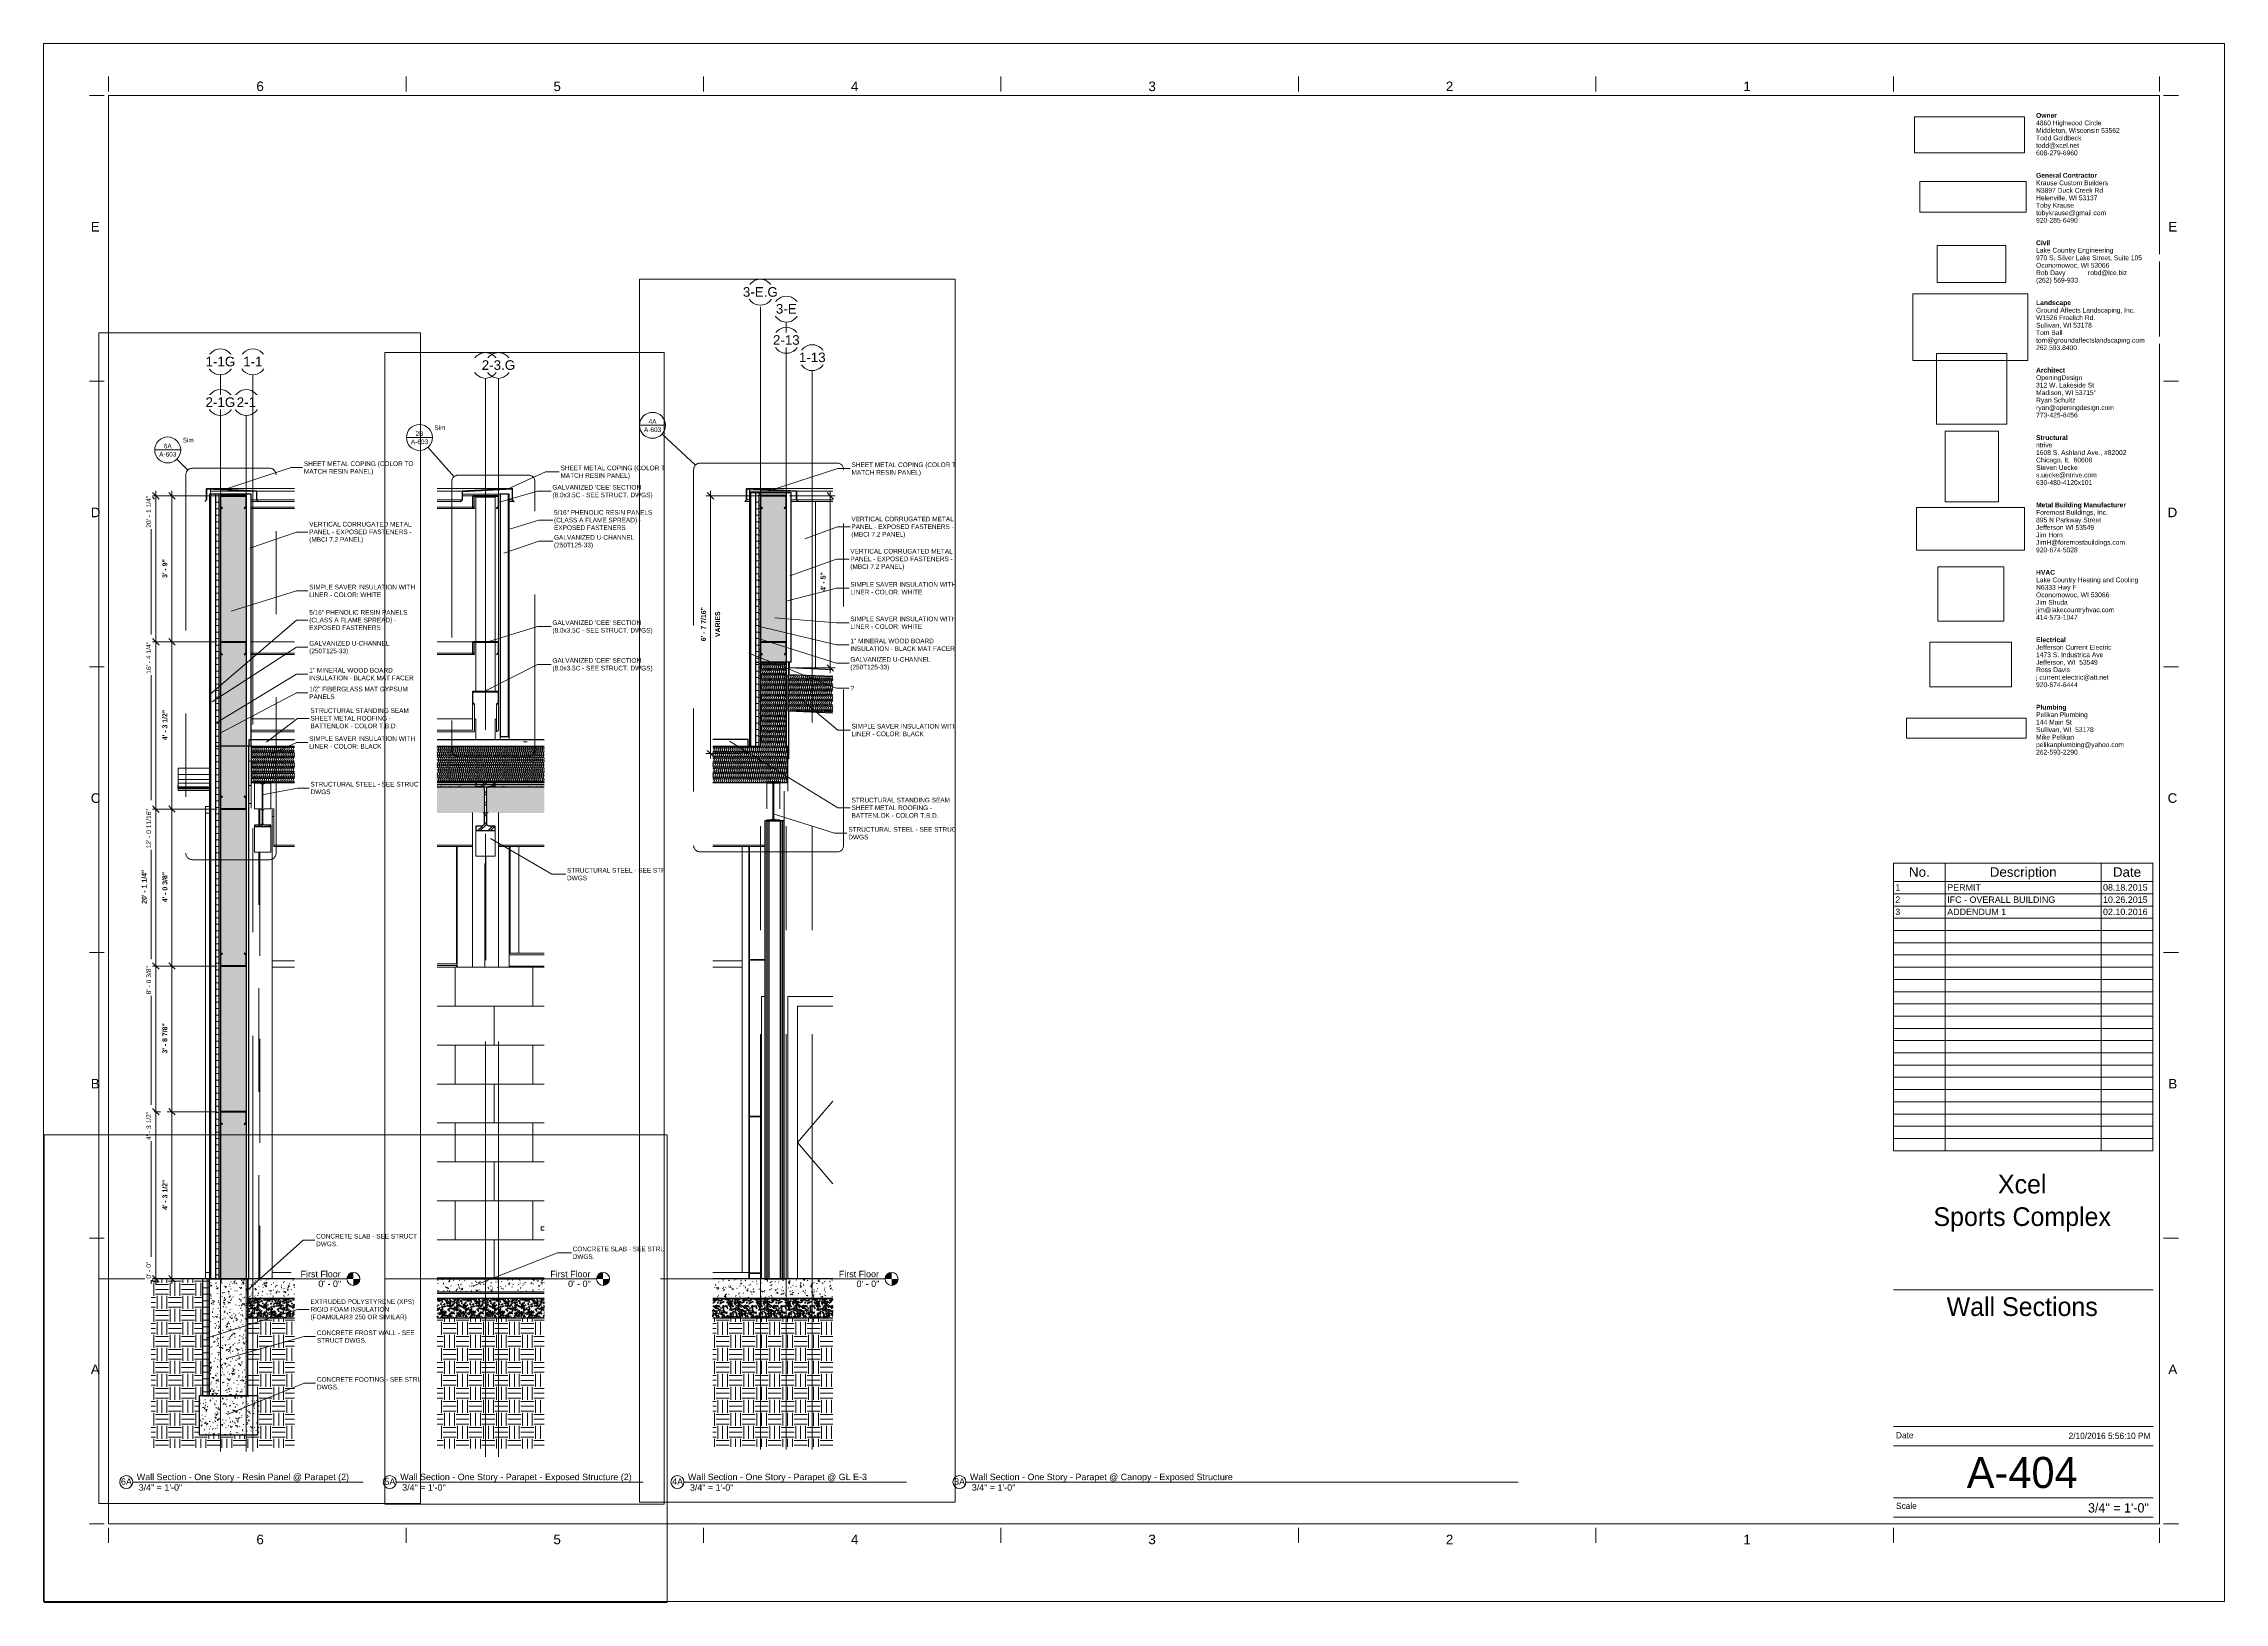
# Paper-space layout 'Layout1' of a CAD drawing. Header units: inches. Extents: x 0 to 42, y 0 to 30.
# The model-space entities are those that its viewports show. They can reach past a viewport. Long polylines and large blocks are cut down to what shows.
import ezdxf

# ---------------------------------------------------------------- set-up
doc = ezdxf.new("R2010")
doc.units = ezdxf.units.IN
doc.header["$MEASUREMENT"] = 0
for name, pattern in [('Dash 1_16_', [0.125, 0.0625, -0.0625]), ('Dash Dot 3_16_', [0.3125, 0.1875, -0.0625, 0, -0.0625]), ('Grid Line 1_2_', [0.875, 0.5, -0.125, 0.125, -0.125]), ('Hidden 1_8_', [0.1875, 0.125, -0.0625])]:
    doc.linetypes.add(name, pattern=pattern)
for name, color, linetype, lineweight in [('A-ANNO-DIMS', 211, 'Continuous', 9), ('A-ANNO-DIMS-16', 211, 'Continuous', 9), ('A-ANNO-IDEN', 131, 'Continuous', 9), ('A-ANNO-SYMB', 150, 'Continuous', 9), ('A-CLNG', 13, 'Continuous', 30), ('A-CLNG-PATT', 13, 'Continuous', 70), ('A-DETL', 90, 'Continuous', 30), ('A-DETL-THIN', 151, 'Continuous', 20), ('A-DOOR', 31, 'Continuous', 30), ('A-DOOR-FRAM', 31, 'Continuous', 9), ('A-FLOR', 192, 'Continuous', 30), ('A-FLOR-LEVL', 51, 'Continuous', 9), ('A-FLOR-PATT', 8, 'Continuous', 70), ('A-GLAZ-CWMG', 51, 'Continuous', 30), ('A-ROOF', 132, 'Continuous', 30), ('A-ROOF-OTLN', 132, 'Continuous', 9), ('A-ROOF-PATT', 132, 'Continuous', 30), ('A-WALL', 113, 'Continuous', 30), ('A-WALL-PATT', 111, 'Continuous', 70), ('C-BLDG-PADS', 91, 'Continuous', 200), ('C-TOPO', 7, 'Continuous', 30), ('E-LITE-EQPM', 33, 'Continuous', 30), ('G-ANNO-SCHD', 231, 'Continuous', 9), ('G-ANNO-TTLB', 6, 'Continuous', 9), ('G-ANNO-TTLB-MEDM', 33, 'Continuous', 20), ('G-ANNO-TTLB-THIN', 151, 'Continuous', 9), ('I-FURN', 30, 'Continuous', 30), ('I-WALL', 2, 'Continuous', 30), ('L-SITE-WALL', 31, 'Continuous', 30), ('S-BEAM', 12, 'Continuous', 30), ('S-COLS', 52, 'Continuous', 30), ('S-FNDN', 32, 'Continuous', 30), ('S-GRID', 1, 'Continuous', 9), ('S-GRID-IDEN', 1, 'Continuous', 9)]:
    doc.layers.add(name, color=color, linetype=linetype, lineweight=lineweight)
doc.layers.add('G-ANNO-NPLT', color=191, linetype='Continuous', plot=False)
doc.styles.add('Arial', font='arial.ttf', dxfattribs={"height": 1.967066})
doc.styles.add('Arial_1', font='arial.ttf', dxfattribs={"height": 2.950599})
doc.styles.add('Arial_2', font='arial.ttf', dxfattribs={"height": 1.475299})
doc.styles.add('Arial_3', font='arial.ttf', dxfattribs={"height": 0.092206})
doc.styles.add('Arial_4', font='arial.ttf', dxfattribs={"height": 0.184412})
doc.styles.add('Arial_5', font='arial.ttf', dxfattribs={"height": 0.122942})
doc.styles.add('Arial_B', font='arialbd.ttf', dxfattribs={"height": 1.522134})
doc.styles.add('Century Gothic', font='GOTHIC.TTF', dxfattribs={"height": 1.437112})
doc.styles.add('Century Gothic_1', font='GOTHIC.TTF', dxfattribs={"height": 0.119759})
doc.styles.add('Century Gothic_2', font='GOTHIC.TTF', dxfattribs={"height": 0.179639})
doc.styles.add('Century Gothic_3', font='GOTHIC.TTF', dxfattribs={"height": 0.598797})
doc.styles.add('Century Gothic_4', font='GOTHIC.TTF', dxfattribs={"height": 0.359278})
doc.dimstyles.new('Linear_-_3_32__Arial_ordinate', dxfattribs={"dimscale": 12, "dimtxt": 1.5, "dimasz": 0.166667, "dimexe": 0.125, "dimexo": 0.083333, "dimgap": 0.083333, "dimtad": 0, "dimjust": 2, "dimdec": 4, "dimrnd": 0.0625, "dimzin": 1, "dimdsep": 46, "dimlunit": 4, "dimtxsty": 'Arial_2', "dimblk1": 'OBLIQUE', "dimblk2": 'OBLIQUE', "dimsah": 1, "dimcen": 0.09, "dimdle": 0.125, "dimazin": 0, "dimtfac": 1, "dimtdec": 4, "dimtix": 1, "dimtmove": 2, "dimatfit": 3, "dimfxl": 1, "dimtvp": 1, "dimtfill": 1, "dimfrac": 2, "dimtolj": 1, "dimtzin": 0, "dimarcsym": 2})
doc.dimstyles.new('Linear_-_3_32__Arial_ordinate_1', dxfattribs={"dimscale": 12, "dimtxt": 1.5, "dimasz": 0.166667, "dimexe": 0.125, "dimexo": 0.083333, "dimgap": 0.083333, "dimtad": 0, "dimjust": 2, "dimdec": 4, "dimrnd": 0.0625, "dimzin": 1, "dimdsep": 46, "dimlunit": 4, "dimtxsty": 'Arial_2', "dimblk1": 'OBLIQUE', "dimblk2": 'OBLIQUE', "dimsah": 1, "dimcen": 0.09, "dimdle": 0.125, "dimazin": 0, "dimtfac": 1, "dimtdec": 4, "dimtix": 1, "dimtmove": 2, "dimatfit": 3, "dimfxl": 1, "dimtvp": 1, "dimtfill": 1, "dimfrac": 2, "dimtolj": 1, "dimtzin": 0, "dimarcsym": 2})
doc.dimstyles.new('OD_Dimension_-_1_16__Tol_', dxfattribs={"dimscale": 12, "dimtxt": 1.5, "dimasz": 0.166667, "dimexe": 0.125, "dimexo": 0.083333, "dimgap": 0.083333, "dimtad": 1, "dimdec": 4, "dimrnd": 0.0625, "dimzin": 1, "dimdsep": 46, "dimlunit": 4, "dimtxsty": 'Arial_B', "dimblk1": 'OBLIQUE', "dimblk2": 'OBLIQUE', "dimsah": 1, "dimcen": 0.09, "dimdle": 0.125, "dimazin": 0, "dimtfac": 1, "dimtdec": 4, "dimtix": 1, "dimtmove": 0, "dimatfit": 3, "dimfxl": 1, "dimtvp": 1, "dimtfill": 1, "dimfrac": 2, "dimtolj": 1, "dimtzin": 0, "dimlwd": 13, "dimlwe": 13, "dimarcsym": 2})
doc.dimstyles.new('OD_Dimension_-_1_16__Tol__1', dxfattribs={"dimscale": 12, "dimtxt": 1.5, "dimasz": 0.166667, "dimexe": 0.125, "dimexo": 0.083333, "dimgap": 0.083333, "dimtad": 1, "dimdec": 4, "dimrnd": 0.0625, "dimzin": 1, "dimdsep": 46, "dimlunit": 4, "dimtxsty": 'Arial_B', "dimblk1": 'OBLIQUE', "dimblk2": 'OBLIQUE', "dimsah": 1, "dimcen": 0.09, "dimdle": 0.125, "dimazin": 0, "dimtfac": 1, "dimtdec": 4, "dimtix": 1, "dimtmove": 0, "dimatfit": 3, "dimfxl": 1, "dimtvp": 1, "dimtfill": 1, "dimfrac": 2, "dimtolj": 1, "dimtzin": 0, "dimlwd": 13, "dimlwe": 13, "dimarcsym": 2})
picture_1 = doc.add_image_def('image1.png', size_in_pixel=(1125, 1483))
picture_2 = doc.add_image_def('image2.jpg', size_in_pixel=(477, 79))
picture_3 = doc.add_image_def('image3.png', size_in_pixel=(259, 141))
picture_4 = doc.add_image_def('image4.jpg', size_in_pixel=(150, 124))
picture_5 = doc.add_image_def('image5.jpg', size_in_pixel=(309, 122))
picture_6 = doc.add_image_def('image6.jpg', size_in_pixel=(95, 51))
picture_7 = doc.add_image_def('image7.png', size_in_pixel=(388, 225))
picture_8 = doc.add_image_def('image8.jpg', size_in_pixel=(232, 76))
picture_9 = doc.add_image_def('image9.jpg', size_in_pixel=(900, 259))
picture_10 = doc.add_image_def('image10.jpg', size_in_pixel=(939, 939))
pattern_1 = [(0, (-27048.151, 67.247), (5.12, 1.28), [0.211, -3.629, 0.211, -3.629, -20.48]), (0, (-27048.151, 67.247), (5.12, 1.28), [-7.68, 0.211, -7.469, 0.211, -3.629, -8.96]), (0, (-27048.151, 67.247), (5.12, 1.28), [-19.2, 0.211, -2.349, 0.211, -6.189]), (120, (-27046.231, 67.887), (-3.66851252, 3.79405007), [0.211, -3.629, 0.211, -3.629, -20.48]), (120, (-27046.231, 67.887), (-3.66851252, 3.79405007), [-7.68, 0.211, -7.469, 0.211, -3.629, -8.96]), (120, (-27046.231, 67.887), (-3.66851252, 3.79405007), [-19.2, 0.211, -2.349, 0.211, -6.189]), (240, (-27045.591, 70.447), (-1.45148748, -5.07405007), [0.211, -3.629, 0.211, -3.629, -20.48]), (240, (-27045.591, 70.447), (-1.45148748, -5.07405007), [-7.68, 0.211, -7.469, 0.211, -3.629, -8.96]), (240, (-27045.591, 70.447), (-1.45148748, -5.07405007), [-19.2, 0.211, -2.349, 0.211, -6.189])]
pattern_2 = [(45, (-27048.151, 67.247), (-1.5839192, 1.5839192), []), (45, (-27048.151, 69.647), (-1.5839192, 1.5839192), [])]
pattern_3 = [(161.57, (-27048.071, 67.327), (-0.6397287956, 0.000260972), [0, -4.554, 0.506, 0]), (18.43, (-27048.231, 67.327), (-0.6397287956, -0.000260972), [0, -4.554, 0.506, 0]), (108.43, (-27048.071, 67.327), (0.320200546, -1.599823931), [1.518, -3.542]), (71.57, (-27048.231, 67.327), (0.320200546, 1.599823931), [1.518, -3.542])]
pattern_4 = [(0, (-27048.151, 67.247), (0, 2), []), (90, (-27048.151, 67.247), (-2, 1e-16), [])]
pattern_5 = [(0, (-27048.151, 67.247), (2.56, 0.64), [0.211, -1.709, 0.211, -1.709, -10.24]), (0, (-27048.151, 67.247), (2.56, 0.64), [-3.84, 0.211, -3.629, 0.211, -1.709, -4.48]), (0, (-27048.151, 67.247), (2.56, 0.64), [-9.6, 0.211, -1.069, 0.211, -2.989]), (120, (-27047.191, 67.567), (-1.83425626, 1.89702503), [0.211, -1.709, 0.211, -1.709, -10.24]), (120, (-27047.191, 67.567), (-1.83425626, 1.89702503), [-3.84, 0.211, -3.629, 0.211, -1.709, -4.48]), (120, (-27047.191, 67.567), (-1.83425626, 1.89702503), [-9.6, 0.211, -1.069, 0.211, -2.989]), (240, (-27046.871, 68.847), (-0.72574374, -2.53702503), [0.211, -1.709, 0.211, -1.709, -10.24]), (240, (-27046.871, 68.847), (-0.72574374, -2.53702503), [-3.84, 0.211, -3.629, 0.211, -1.709, -4.48]), (240, (-27046.871, 68.847), (-0.72574374, -2.53702503), [-9.6, 0.211, -1.069, 0.211, -2.989])]
pattern_6 = [(45, (-30031.883, 67.247), (-1.5839192, 1.5839192), []), (45, (-30031.883, 69.647), (-1.5839192, 1.5839192), [])]
pattern_7 = [(50, (-30724.353, 67.247), (4.5907054, -0.4018678), [0.48, -5.28]), (355, (-30724.353, 67.247), (-0.887837, 4.8136977), [0.384, -4.224]), (100.451, (-30723.97, 67.214), (3.7019703, 4.4127226), [0.408, -4.487]), (46.184, (-30724.353, 68.527), (6.8306586, -1.059043), [0.72, -7.92]), (96.636, (-30723.784, 68.439), (5.981664, 6.2340145), [0.612, -6.731]), (351.184, (-30724.353, 68.527), (5.982082, 6.233824), [0.576, -6.336]), (21, (-30723.713, 68.207), (3.820292, -2.5770996), [0.48, -5.28]), (326, (-30723.713, 68.207), (1.557207, 4.640587), [0.384, -4.224]), (71.451, (-30723.395, 67.993), (5.3771466, 2.0647033), [0.408, -4.487]), (37.5, (-30724.353, 67.247), (0.07797216, 2.1307863), [0.211, -3.962, 0.211, -4.077, -4.24]), (37.5, (-30724.353, 67.247), (0.07797216, 2.1307863), [-8.461, 0.211, -4.029]), (7.5, (-30724.353, 67.247), (1.683907, 2.5243905), [0.211, -2.234, 0.211, -3.866, -1.616]), (7.5, (-30724.353, 67.247), (1.683907, 2.5243905), [-6.522, 0.211, -1.405]), (327.5, (-30725.78, 67.247), (3.4165268, -0.1442966), [0.211, -1.389, 0.211, -4.781, -6.624]), (327.5, (-30725.78, 67.247), (3.4165268, -0.1442966), [-6.592, 0.211, -6.413]), (317.5, (-30726.42, 67.247), (3.7324632, 0.6407147), [0.211, -1.869, 0.211, -3.104, -4.704]), (317.5, (-30726.42, 67.247), (3.7324632, 0.6407147), [-5.395, 0.211, -4.493])]
pattern_8 = [(45, (-30724.353, 67.247), (-1.5839192, 1.5839192), []), (45, (-30724.353, 69.647), (-1.5839192, 1.5839192), [])]
pattern_9 = [(0, (-30724.353, 67.247), (4, 4), [4, -4]), (0, (-30724.353, 68.747), (4, 4), [4, -4]), (0, (-30724.353, 70.247), (4, 4), [4, -4]), (90, (-30723.853, 70.747), (-4, 4), [4, -4]), (90, (-30722.353, 70.747), (-4, 4), [4, -4]), (90, (-30720.853, 70.747), (-4, 4), [4, -4])]
pattern_10 = [(0, (-30724.353, 67.247), (0, 2), []), (90, (-30724.353, 67.247), (-2, 1e-16), [])]
pattern_11 = [(0, (-30724.353, 67.247), (2.56, 0.64), [0.211, -1.709, 0.211, -1.709, -10.24]), (0, (-30724.353, 67.247), (2.56, 0.64), [-3.84, 0.211, -3.629, 0.211, -1.709, -4.48]), (0, (-30724.353, 67.247), (2.56, 0.64), [-9.6, 0.211, -1.069, 0.211, -2.989]), (120, (-30723.393, 67.567), (-1.83425626, 1.897025034), [0.211, -1.709, 0.211, -1.709, -10.24]), (120, (-30723.393, 67.567), (-1.83425626, 1.897025034), [-3.84, 0.211, -3.629, 0.211, -1.709, -4.48]), (120, (-30723.393, 67.567), (-1.83425626, 1.897025034), [-9.6, 0.211, -1.069, 0.211, -2.989]), (240, (-30723.073, 68.847), (-0.72574374, -2.537025034), [0.211, -1.709, 0.211, -1.709, -10.24]), (240, (-30723.073, 68.847), (-0.72574374, -2.537025034), [-3.84, 0.211, -3.629, 0.211, -1.709, -4.48]), (240, (-30723.073, 68.847), (-0.72574374, -2.537025034), [-9.6, 0.211, -1.069, 0.211, -2.989])]
pattern_12 = [(161.57, (-30724.273, 67.327), (-0.6397287956, 0.0002609723), [0, -4.554, 0.506, 0]), (18.43, (-30724.433, 67.327), (-0.6397287956, -0.0002609723), [0, -4.554, 0.506, 0]), (108.43, (-30724.273, 67.327), (0.320200546, -1.599823931), [1.518, -3.542]), (71.57, (-30724.433, 67.327), (0.320200546, 1.599823931), [1.518, -3.542])]

# ---------------------------------------------------------------- blocks, each defined once
blk = doc.blocks.new('XCEL - E1 30 x 42 Horizontal - E1 30x42 Horizontal-11829-Wall Sections')
at = {"layer": 'G-ANNO-TTLB-MEDM'}
for p, q in [((1.159, 29.014), (0.872, 29.014)), ((1.24, 29.094), (1.24, 29.381)), ((1.24, 29.014), (1.24, 1.514)), ((40.74, 29.014), (1.24, 29.014)), ((6.969, 29.094), (6.969, 29.381)), ((12.698, 29.094), (12.698, 29.381)), ((18.427, 29.094), (18.427, 29.381)), ((24.156, 29.094), (24.156, 29.381)), ((29.885, 29.094), (29.885, 29.381)), ((35.615, 29.094), (35.615, 29.381)), ((40.74, 29.094), (40.74, 29.381)), ((40.74, 29.014), (40.74, 1.514)), ((40.82, 29.014), (41.108, 29.014)), ((1.159, 23.514), (0.872, 23.514)), ((40.82, 23.514), (41.108, 23.514)), ((1.159, 18.014), (0.872, 18.014)), ((40.82, 18.014), (41.108, 18.014)), ((40.615, 14.233), (35.615, 14.233)), ((1.159, 12.514), (0.872, 12.514)), ((40.82, 12.514), (41.108, 12.514)), ((1.159, 7.014), (0.872, 7.014)), ((40.82, 7.014), (41.108, 7.014)), ((35.615, 6.02), (40.615, 6.02)), ((1.159, 1.514), (0.872, 1.514)), ((1.24, 1.514), (40.74, 1.514)), ((1.24, 1.433), (1.24, 1.146)), ((6.969, 1.433), (6.969, 1.146)), ((12.698, 1.433), (12.698, 1.146)), ((18.427, 1.433), (18.427, 1.146)), ((24.156, 1.433), (24.156, 1.146)), ((29.885, 1.433), (29.885, 1.146)), ((40.615, 1.639), (35.615, 1.639)), ((35.615, 1.433), (35.615, 1.146)), ((40.74, 1.433), (40.74, 1.146)), ((40.82, 1.514), (41.108, 1.514))]:
    blk.add_line(p, q, dxfattribs=at)
at = {"layer": 'G-ANNO-TTLB-THIN'}
for p, q in [((-0.01, 30.014), (41.99, 30.014)), ((-0.01, 0.014), (-0.01, 30.014)), ((41.99, 0.014), (41.99, 30.014)), ((35.615, 3.389), (40.615, 3.389)), ((35.615, 3.014), (40.615, 3.014)), ((35.615, 2.014), (40.615, 2.014)), ((-0.01, 0.014), (41.99, 0.014))]:
    blk.add_line(p, q, dxfattribs=at)
at = {"layer": 'G-ANNO-TTLB', "char_height": 0.09221, "attachment_point": 1, "line_spacing_factor": 0.938532, "style": 'Arial_3', "bg_fill": 3, "box_fill_scale": 1.25, "bg_fill_color": 0, "bg_fill_transparency": 0}
for s, insert, width in [('\\fArial|b1|i0|c0|p34|;Civil', (38.363, 26.225), 0.28768), ('\\fArial|b1|i0|c0|p34|;Structural', (38.363, 22.475), 0.64856), ('\\fArial|b1|i0|c0|p34|;HVAC', (38.363, 19.879), 0.41876), ('\\fArial|b1|i0|c0|p34|;Electrical', (38.363, 18.581), 0.61622)]:
    blk.add_mtext(s, dxfattribs=dict(at, insert=insert, width=width))
at = {"layer": 'G-ANNO-TTLB'}
image = blk.add_image(picture_8, insert=(36.024, 27.911), size_in_units=(2.118, 0.694), dxfattribs=at)
image.dxf.flags = 7
image = blk.add_image(picture_9, insert=(36.126, 26.77), size_in_units=(2.048, 0.589), dxfattribs=at)
image.dxf.flags = 7
image = blk.add_image(picture_6, insert=(36.46, 25.417), size_in_units=(1.319, 0.708), dxfattribs=at)
image.dxf.flags = 7
image = blk.add_image(picture_7, insert=(35.988, 23.91), size_in_units=(2.218, 1.286), dxfattribs=at)
image.dxf.flags = 7
image = blk.add_image(picture_10, insert=(36.444, 22.689), size_in_units=(1.358, 1.358), dxfattribs=at)
image.dxf.flags = 7
image = blk.add_image(picture_1, insert=(36.612, 21.192), size_in_units=(1.03, 1.357), dxfattribs=at)
image.dxf.flags = 7
image = blk.add_image(picture_5, insert=(36.062, 20.262), size_in_units=(2.078, 0.821), dxfattribs=at)
image.dxf.flags = 7
image = blk.add_image(picture_4, insert=(36.474, 18.891), size_in_units=(1.268, 1.049), dxfattribs=at)
image.dxf.flags = 7
image = blk.add_image(picture_3, insert=(36.315, 17.631), size_in_units=(1.574, 0.857), dxfattribs=at)
image.dxf.flags = 7
image = blk.add_image(picture_2, insert=(35.866, 16.643), size_in_units=(2.303, 0.381), dxfattribs=at)
image.dxf.flags = 7
at = {"layer": 'G-ANNO-TTLB', "bg_fill": 3, "box_fill_scale": 1.25, "bg_fill_color": 0, "bg_fill_transparency": 0}
for s, insert, char_height, width, attachment_point, line_spacing_factor, style in [('6', (4.088, 29.283), 0.184, 0.171, 1, 0.938532, 'Arial_4'), ('5', (9.809, 29.283), 0.184, 0.171, 1, 0.938532, 'Arial_4'), ('4', (15.538, 29.283), 0.184, 0.171, 1, 0.938532, 'Arial_4'), ('3', (21.267, 29.283), 0.184, 0.171, 1, 0.938532, 'Arial_4'), ('2', (26.996, 29.283), 0.184, 0.171, 1, 0.938532, 'Arial_4'), ('1', (32.725, 29.283), 0.184, 0.171, 1, 0.938532, 'Arial_4'), ('\\fArial|b1|i0|c0|p34|;Owner', (38.363, 28.677), 0.09221, 0.44259, 1, 0.938532, 'Arial_3'), ('\\fArial|b1|i0|c0|p34|;General Contractor', (38.363, 27.523), 0.09221, 1.28521, 1, 0.938532, 'Arial_3'), ('E', (0.898, 26.579), 0.184, 0.20475, 1, 0.938532, 'Arial_4'), ('E', (41.082, 26.579), 0.184, 0.20475, 3, 0.938532, 'Arial_4'), ('Lake Country Engineering', (38.363, 26.081), 0.09221, 1.74142, 1, 0.938532, 'Arial_3'), ('\\fArial|b1|i0|c0|p34|;Landscape', (38.363, 25.071), 0.09221, 0.73708, 1, 0.938532, 'Arial_3'), ('\\fArial|b1|i0|c0|p34|;Architect', (38.363, 23.773), 0.09221, 0.59069, 1, 0.938532, 'Arial_3'), ('ntrive', (38.363, 22.331), 0.0922, 0.37109, 1, 0.938532, 'Arial_3'), ('D', (0.898, 21.079), 0.184, 0.2205, 1, 0.938532, 'Arial_4'), ('\\fArial|b1|i0|c0|p34|;Metal Building Manufacturer', (38.363, 21.177), 0.09221, 1.8793, 1, 0.938532, 'Arial_3'), ('D', (41.082, 21.079), 0.184, 0.2205, 3, 0.938532, 'Arial_4'), ('Lake Country Heating and Cooling', (38.363, 19.734), 0.09221, 2.30317, 1, 0.938532, 'Arial_3'), ('Jefferson Current Electric', (38.363, 18.436), 0.09221, 1.71418, 1, 0.938532, 'Arial_3'), ('\\fArial|b1|i0|c0|p34|;Plumbing', (38.363, 17.283), 0.09221, 0.62814, 1, 0.938532, 'Arial_3'), ('C', (0.898, 15.579), 0.184, 0.2205, 1, 0.938532, 'Arial_4'), ('C', (41.082, 15.579), 0.184, 0.2205, 3, 0.938532, 'Arial_4'), ('B', (0.898, 10.079), 0.184, 0.20475, 1, 0.938532, 'Arial_4'), ('B', (41.082, 10.079), 0.184, 0.20475, 3, 0.938532, 'Arial_4'), ('A', (0.898, 4.579), 0.184, 0.20475, 1, 0.938532, 'Arial_4'), ('A', (41.082, 4.579), 0.184, 0.20475, 3, 0.938532, 'Arial_4'), ('Date', (35.665, 3.278), 0.1198, 0.4725, 1, 0.984117, 'Century Gothic_1'), ('Scale', (35.665, 1.919), 0.1198, 0.5265, 1, 0.984117, 'Century Gothic_1'), ('6', (4.088, 1.304), 0.184, 0.171, 1, 0.938532, 'Arial_4'), ('5', (9.809, 1.304), 0.184, 0.171, 1, 0.938532, 'Arial_4'), ('4', (15.538, 1.304), 0.184, 0.171, 1, 0.938532, 'Arial_4'), ('3', (21.267, 1.304), 0.184, 0.171, 1, 0.938532, 'Arial_4'), ('2', (26.996, 1.304), 0.184, 0.171, 1, 0.938532, 'Arial_4'), ('1', (32.725, 1.304), 0.184, 0.171, 1, 0.938532, 'Arial_4')]:
    blk.add_mtext(s, dxfattribs=dict(at, insert=insert, char_height=char_height, width=width, attachment_point=attachment_point, line_spacing_factor=line_spacing_factor, style=style))
at = {"layer": 'G-ANNO-TTLB', "char_height": 0.09221, "attachment_point": 1, "line_spacing_factor": 0.938532, "style": 'Arial_3', "bg_fill": 3, "box_fill_scale": 1.25, "bg_fill_color": 0, "bg_fill_transparency": 0}
for s, insert, width in [('4860 Highwood Circle', (38.363, 28.533), 1.47416), ('Krause Custom Builders', (38.363, 27.379), 1.63077), ('970 S. Silver Lake Street, Suite 105', (38.363, 25.936), 2.39509), ('Ground Affects Landscaping, Inc.', (38.363, 24.927), 2.24019), ('OpeningDesign', (38.363, 23.629), 1.03838), ('1608 S. Ashland Ave., #82002', (38.363, 22.186), 2.03762), ('Foremost Buildings, Inc.', (38.363, 21.033), 1.62396), ('N6333 Hwy F', (38.363, 19.59), 0.90901), ('1473 S. Industrica Ave', (38.363, 18.292), 1.52183), ('Pelikan Plumbing', (38.363, 17.138), 1.16605)]:
    blk.add_mtext(s, dxfattribs=dict(at, insert=insert, width=width))
for s, insert, width in [('Middleton, Wisconsin 53562', (38.363, 28.388), 1.89633), ('N3897 Duck Creek Rd', (38.363, 27.234), 1.51161), ('Oconomowoc, WI 53066', (38.363, 25.792), 1.65971), ('W1526 Froelich Rd.', (38.363, 24.783), 1.34309), ('312 W. Lakeside St', (38.363, 23.484), 1.31926), ('Chicago, IL  60608', (38.363, 22.042), 1.26649), ('895 N Parkway Street', (38.363, 20.888), 1.46565), ('Oconomowoc, WI 53066', (38.363, 19.446), 1.65971), ('Jefferson, WI  53549', (38.363, 18.148), 1.40778), ('144 Main St', (38.363, 16.994), 0.80347)]:
    blk.add_mtext(s, dxfattribs=dict(at, insert=insert, width=width))
at = {"layer": 'G-ANNO-TTLB', "attachment_point": 1, "line_spacing_factor": 0.938532, "style": 'Arial_3', "bg_fill": 3, "box_fill_scale": 1.25, "bg_fill_color": 0, "bg_fill_transparency": 0}
for s, insert, char_height, width in [('Todd Goldbeck', (38.363, 28.244), 0.09221, 1.02306), ('Helenville, WI 53137', (38.363, 27.09), 0.09221, 1.39416), ('Rob Davy', (38.363, 25.648), 0.0922, 0.66048), ('robd@lce.biz', (39.363, 25.648), 0.09221, 0.88178), ('Sullivan, WI 53178', (38.363, 24.638), 0.09221, 1.26819), ('Madison, WI 53715"', (38.363, 23.34), 0.09221, 1.36181), ('Steven Uecke', (38.363, 21.898), 0.09221, 0.94135), ('Jefferson WI 53549', (38.363, 20.744), 0.09221, 1.32266), ('Jim Shuda', (38.363, 19.302), 0.0922, 0.71325), ('Ross Davis', (38.363, 18.004), 0.0922, 0.76772), ('Sullivan, WI  53178', (38.363, 16.85), 0.09221, 1.31075)]:
    blk.add_mtext(s, dxfattribs=dict(at, insert=insert, char_height=char_height, width=width))
for s, insert, char_height, width in [('todd@xcel.net', (38.363, 28.1), 0.09221, 0.96859), ('Toby Krause', (38.363, 26.946), 0.09221, 0.85284), ('(262) 569-933', (38.363, 25.504), 0.09221, 0.94646), ('Tom Ball', (38.363, 24.494), 0.0922, 0.59579), ('Ryan Schultz', (38.363, 23.196), 0.09221, 0.88518), ('s.uecke@ntrive.com', (38.363, 21.754), 0.09221, 1.37543), ('Jim Horn', (38.363, 20.6), 0.0922, 0.60601), ('jim@lakecountryhvac.com', (38.363, 19.158), 0.09221, 1.76695), ('j.current.electric@att.net', (38.363, 17.859), 0.09221, 1.64609), ('Mike Pelikan', (38.363, 16.706), 0.09221, 0.85624)]:
    blk.add_mtext(s, dxfattribs=dict(at, insert=insert, char_height=char_height, width=width))
at = {"layer": 'G-ANNO-TTLB', "char_height": 0.09221, "attachment_point": 1, "line_spacing_factor": 0.938532, "style": 'Arial_3', "bg_fill": 3, "box_fill_scale": 1.25, "bg_fill_color": 0, "bg_fill_transparency": 0}
for s, insert, width in [('608-279-6960', (38.363, 27.956), 0.93625), ('tobykrause@gmail.com', (38.363, 26.802), 1.57971), ('tom@groundaffectslandscaping.com', (38.363, 24.35), 2.45808), ('ryan@openingdesign.com', (38.363, 23.052), 1.75163), ('630-480-4120x101', (38.363, 21.609), 1.26308), ('JimH@foremostbuildings.com', (38.363, 20.456), 2.01378), ('414-573-1047', (38.363, 19.013), 0.93625), ('920-674-6444', (38.363, 17.715), 0.93625), ('pelikanplumbing@yahoo.com', (38.363, 16.561), 1.97804)]:
    blk.add_mtext(s, dxfattribs=dict(at, insert=insert, width=width))
for s, insert, width in [('920-285-6490', (38.363, 26.658), 0.93625), ('262.593.8400', (38.363, 24.206), 0.91923), ('773-425-6456', (38.363, 22.908), 0.93625), ('920-674-5028', (38.363, 20.311), 0.93625), ('262-593-2290', (38.363, 16.417), 0.93625)]:
    blk.add_mtext(s, dxfattribs=dict(at, insert=insert, width=width))
blk = doc.blocks.new('Viewport - View Title-1830-Wall Sections')
at = {"layer": 'G-ANNO-TTLB'}
for start, end in [(0, 180), (180, 360)]:
    blk.add_arc((-0.125, 0), 0.125, start, end, dxfattribs=at)
blk = doc.blocks.new('Struct_Xcel_Sports Complex_rvt-2-Wall Section - One Story - Parapet _ GL E-3')
at = {"layer": 'A-FLOR-PATT', "lineweight": 9}
h = blk.add_hatch(dxfattribs=at)
h.set_pattern_fill('FP_12', color=256, style=0, pattern_type=2)
h.set_pattern_definition([(50, (-27048.151, 67.247), (4.5907054, -0.4018678), [0.48, -5.28]), (355, (-27048.151, 67.247), (-0.887837, 4.8136977), [0.384, -4.224]), (100.451, (-27047.769, 67.214), (3.7019703, 4.4127226), [0.408, -4.487]), (46.184, (-27048.151, 68.527), (6.8306586, -1.059043), [0.72, -7.92]), (96.636, (-27047.582, 68.439), (5.981664, 6.234015), [0.612, -6.731]), (351.184, (-27048.151, 68.527), (5.982082, 6.233824), [0.576, -6.336]), (21, (-27047.511, 68.207), (3.820292, -2.5770996), [0.48, -5.28]), (326, (-27047.511, 68.207), (1.557207, 4.640587), [0.384, -4.224]), (71.451, (-27047.193, 67.993), (5.3771466, 2.0647033), [0.408, -4.487]), (37.5, (-27048.151, 67.247), (0.07797216, 2.1307863), [0.211, -3.962, 0.211, -4.077, -4.24]), (37.5, (-27048.151, 67.247), (0.07797216, 2.1307863), [-8.461, 0.211, -4.029]), (7.5, (-27048.151, 67.247), (1.683907, 2.5243905), [0.211, -2.234, 0.211, -3.866, -1.616]), (7.5, (-27048.151, 67.247), (1.683907, 2.5243905), [-6.522, 0.211, -1.405]), (327.5, (-27049.578, 67.247), (3.4165268, -0.1442966), [0.211, -1.389, 0.211, -4.781, -6.624]), (327.5, (-27049.578, 67.247), (3.4165268, -0.1442966), [-6.592, 0.211, -6.413]), (317.5, (-27050.218, 67.247), (3.7324632, 0.6407147), [0.211, -1.869, 0.211, -3.104, -4.704]), (317.5, (-27050.218, 67.247), (3.7324632, 0.6407147), [-5.395, 0.211, -4.493])])
h.paths.add_polyline_path([(-22785.062, -6), (-22785.062, 0), (-22822.066, 0), (-22822.066, -6)], flags=0)
at = {"layer": 'A-FLOR', "color": 7}
for p, q in [((-22785.062, 0), (-22822.066, 0)), ((-22822.066, -6), (-22785.062, -6))]:
    blk.add_line(p, q, dxfattribs=at)
blk = doc.blocks.new('Girt_C - 8_D-1930746-Wall Section - One Story - Parapet _ GL E-3')
at = {"layer": 'S-BEAM', "lineweight": 9}
h = blk.add_hatch(dxfattribs=at)
h.set_pattern_fill('FP_10', color=8, style=0, pattern_type=2)
h.set_pattern_definition(pattern_2)
h.paths.add_polyline_path([(-22799.966, 237.314), (-22799.39, 237.797), (-22799.39, 241.109), (-22799.445, 241.242), (-22799.578, 241.297), (-22807.203, 241.297), (-22807.335, 241.242), (-22807.39, 241.109), (-22807.39, 237.797), (-22806.816, 237.315), (-22806.745, 237.399), (-22807.281, 237.848), (-22807.281, 241.112), (-22807.257, 241.166), (-22807.203, 241.188), (-22799.578, 241.188), (-22799.524, 241.166), (-22799.5, 241.113), (-22799.5, 237.848), (-22800.036, 237.398)], flags=0)
at = {"layer": 'S-BEAM', "color": 7}
for p, q in [((-22807.39, 241.109), (-22807.39, 237.797)), ((-22807.281, 237.848), (-22807.281, 241.112)), ((-22799.578, 241.297), (-22807.203, 241.297)), ((-22807.203, 241.188), (-22799.578, 241.188)), ((-22799.5, 241.113), (-22799.5, 237.848)), ((-22799.39, 237.797), (-22799.39, 241.109)), ((-22807.39, 237.797), (-22806.816, 237.315)), ((-22806.745, 237.399), (-22807.281, 237.848)), ((-22799.5, 237.848), (-22800.036, 237.398)), ((-22799.966, 237.314), (-22799.39, 237.797)), ((-22806.816, 237.315), (-22806.745, 237.399)), ((-22800.036, 237.398), (-22799.966, 237.314))]:
    blk.add_line(p, q, dxfattribs=at)
for centre, radius, start, end in [((-22807.203, 241.109), 0.188, 90, 180), ((-22807.203, 241.109), 0.0782, 90, 177.8773), ((-22799.578, 241.109), 0.188, 0, 90), ((-22799.578, 241.109), 0.0782, 3.0424, 90)]:
    blk.add_arc(centre, radius, start, end, dxfattribs=at)
blk = doc.blocks.new('W-Wide Flange - W12X19-1732174-Wall Section - One Story - Parapet _ GL E-3')
at = {"layer": 'S-BEAM', "color": 43, "lineweight": 18}
for p, q in [((-22822.066, 133.577), (-22806.015, 133.577)), ((-22822.066, 133.227), (-22806.015, 133.227))]:
    blk.add_line(p, q, dxfattribs=at)
blk = doc.blocks.new('Girt_C - 8_D-V3-Wall Section - One Story - Parapet _ GL E-3')
at = {"layer": 'S-BEAM', "lineweight": 9}
h = blk.add_hatch(dxfattribs=at)
h.set_pattern_fill('FP_10', color=8, style=0, pattern_type=2)
h.set_pattern_definition(pattern_2)
h.paths.add_polyline_path([(-22799.966, 192.314), (-22799.39, 192.797), (-22799.39, 196.109), (-22799.445, 196.242), (-22799.578, 196.297), (-22807.203, 196.297), (-22807.335, 196.242), (-22807.39, 196.109), (-22807.39, 192.797), (-22806.816, 192.315), (-22806.745, 192.399), (-22807.281, 192.848), (-22807.281, 196.112), (-22807.257, 196.166), (-22807.203, 196.188), (-22799.578, 196.188), (-22799.524, 196.166), (-22799.5, 196.113), (-22799.5, 192.848), (-22800.036, 192.398)], flags=0)
at = {"layer": 'S-BEAM', "color": 7}
for p, q in [((-22807.39, 196.109), (-22807.39, 192.797)), ((-22807.281, 192.848), (-22807.281, 196.112)), ((-22799.578, 196.297), (-22807.203, 196.297)), ((-22807.203, 196.188), (-22799.578, 196.188)), ((-22799.5, 196.113), (-22799.5, 192.848)), ((-22799.39, 192.797), (-22799.39, 196.109)), ((-22807.39, 192.797), (-22806.816, 192.315)), ((-22806.745, 192.399), (-22807.281, 192.848)), ((-22799.5, 192.848), (-22800.036, 192.398)), ((-22799.966, 192.314), (-22799.39, 192.797)), ((-22806.816, 192.315), (-22806.745, 192.399)), ((-22800.036, 192.398), (-22799.966, 192.314))]:
    blk.add_line(p, q, dxfattribs=at)
for centre, radius, start, end in [((-22807.203, 196.109), 0.188, 90, 180), ((-22807.203, 196.109), 0.0782, 90, 177.8773), ((-22799.578, 196.109), 0.188, 0, 90), ((-22799.578, 196.109), 0.0782, 3.0424, 90)]:
    blk.add_arc(centre, radius, start, end, dxfattribs=at)
blk = doc.blocks.new('W-Wide Flange - W12X16-1341241-Wall Section - One Story - Parapet _ GL E-3')
at = {"layer": 'S-BEAM', "lineweight": 9}
h = blk.add_hatch(dxfattribs=at)
h.set_pattern_fill('FP_10', color=8, style=0, pattern_type=2)
h.set_pattern_definition(pattern_2)
h.paths.add_polyline_path([(-22805.385, 141.099), (-22801.395, 141.099), (-22801.395, 141.364), (-22802.733, 141.364), (-22802.855, 141.378), (-22802.97, 141.419), (-22803.074, 141.484), (-22803.161, 141.571), (-22803.226, 141.675), (-22803.266, 141.79), (-22803.28, 141.912), (-22803.28, 152.296), (-22803.266, 152.418), (-22803.226, 152.534), (-22803.161, 152.638), (-22803.074, 152.725), (-22802.97, 152.79), (-22802.855, 152.831), (-22802.733, 152.844), (-22801.395, 152.844), (-22801.395, 153.11), (-22805.385, 153.11), (-22805.385, 152.844), (-22804.048, 152.844), (-22803.926, 152.831), (-22803.81, 152.79), (-22803.706, 152.725), (-22803.62, 152.638), (-22803.554, 152.534), (-22803.514, 152.418), (-22803.5, 152.296), (-22803.5, 141.912), (-22803.514, 141.79), (-22803.564, 141.659), (-22803.62, 141.571), (-22803.706, 141.484), (-22803.81, 141.419), (-22803.926, 141.378), (-22804.048, 141.364), (-22805.385, 141.364)], flags=0)
at = {"layer": 'S-BEAM', "color": 7}
for p, q in [((-22801.395, 153.11), (-22805.385, 153.11)), ((-22805.385, 153.11), (-22805.385, 152.844)), ((-22801.395, 152.844), (-22801.395, 153.11)), ((-22805.385, 152.844), (-22804.048, 152.844)), ((-22802.733, 152.844), (-22801.395, 152.844)), ((-22803.5, 152.296), (-22803.5, 141.912)), ((-22803.28, 141.912), (-22803.28, 152.296)), ((-22804.048, 141.364), (-22805.385, 141.364)), ((-22805.385, 141.364), (-22805.385, 141.099)), ((-22801.395, 141.364), (-22802.733, 141.364)), ((-22801.395, 141.099), (-22801.395, 141.364)), ((-22805.385, 141.099), (-22801.395, 141.099))]:
    blk.add_line(p, q, dxfattribs=at)
at = {"layer": 'S-BEAM', "color": 43, "lineweight": 18}
for p, q in [((-22805.385, 144.781), (-22805.385, 152.844)), ((-22801.395, 144.781), (-22801.395, 152.844))]:
    blk.add_line(p, q, dxfattribs=at)
at = {"layer": 'S-BEAM', "color": 7, "flags": 128}
for points in [[(-22804.048, 152.844), (-22803.926, 152.831), (-22803.81, 152.79), (-22803.706, 152.725), (-22803.62, 152.638), (-22803.554, 152.534), (-22803.514, 152.418), (-22803.5, 152.296)], [(-22803.28, 152.296), (-22803.266, 152.418), (-22803.226, 152.534), (-22803.161, 152.638), (-22803.074, 152.725), (-22802.97, 152.79), (-22802.855, 152.831), (-22802.733, 152.844)], [(-22803.5, 141.912), (-22803.514, 141.79), (-22803.554, 141.675), (-22803.62, 141.571), (-22803.706, 141.484), (-22803.81, 141.419), (-22803.926, 141.378), (-22804.048, 141.364)], [(-22802.733, 141.364), (-22802.855, 141.378), (-22802.97, 141.419), (-22803.074, 141.484), (-22803.161, 141.571), (-22803.226, 141.675), (-22803.266, 141.79), (-22803.28, 141.912)]]:
    blk.add_lwpolyline(points, dxfattribs=at)
blk = doc.blocks.new('Rectangular Mullion - Exterior 2_ x 4_5_-1769661-Wall Section - One Story - Parapet _ GL E-3')
at = {"layer": 'A-GLAZ-CWMG', "color": 43, "lineweight": 18}
for q in [(-22822.066, 2), (-22810.953, 0)]:
    blk.add_line((-22810.953, 2), q, dxfattribs=at)
blk = doc.blocks.new('Rectangular Mullion - Exterior 2_ x 4_5_-1142379-Wall Section - One Story - Parapet _ GL E-3')
at = {"layer": 'A-GLAZ-CWMG', "color": 43, "lineweight": 18}
for p, q in [((-22812.953, 97), (-22812.953, 2)), ((-22810.953, 2), (-22810.953, 97)), ((-22810.953, 2), (-22812.953, 2))]:
    blk.add_line(p, q, dxfattribs=at)
blk = doc.blocks.new('Rectangular Mullion - Exterior 2_ x 4_5_-1142380-Wall Section - One Story - Parapet _ GL E-3')
at = {"layer": 'A-GLAZ-CWMG', "color": 43, "lineweight": 18}
for p, q in [((-22812.953, 133.227), (-22812.953, 97)), ((-22810.953, 97), (-22810.953, 133.227))]:
    blk.add_line(p, q, dxfattribs=at)
blk = doc.blocks.new('Rectangular Mullion - Exterior 2_ x 4_5_-1769662-Wall Section - One Story - Parapet _ GL E-3')
at = {"layer": 'A-GLAZ-CWMG', "color": 43, "lineweight": 18}
for p, q in [((-22812.953, 98), (-22822.066, 98)), ((-22812.953, 98), (-22812.953, 96)), ((-22822.066, 96), (-22812.953, 96))]:
    blk.add_line(p, q, dxfattribs=at)
blk = doc.blocks.new('Single-Flush - 36_ x 84_-1318898-Wall Section - One Story - Parapet _ GL E-3')
at = {"layer": 'A-DOOR', "color": 43, "linetype": 'Dash 1_16_', "lineweight": 18}
for p in [(-22785.062, 54.706), (-22785.062, 29.294)]:
    blk.add_line(p, (-22795.953, 42), dxfattribs=at)
at = {"layer": 'A-DOOR-FRAM', "color": 43, "lineweight": 18}
for p, q in [((-22785.062, 87), (-22798.953, 87)), ((-22798.953, 87), (-22798.953, 0)), ((-22795.953, 0), (-22795.953, 84)), ((-22795.953, 84), (-22785.062, 84))]:
    blk.add_line(p, q, dxfattribs=at)
blk = doc.blocks.new('Single-Flush - 36_ x 84_-1972644-Wall Section - One Story - Parapet _ GL E-3')
at = {"layer": 'A-DOOR-FRAM', "color": 43, "lineweight": 18}
for p, q in [((-22807.015, 0), (-22807.015, 87)), ((-22807.015, 87), (-22806.015, 87))]:
    blk.add_line(p, q, dxfattribs=at)
blk = doc.blocks.new('Furniture 5 - Furniture 1-2367-Wall Section - One Story - Parapet - Exposed Structure _2_')
at = {"layer": 'I-FURN', "color": 43, "lineweight": 18}
for p, q in [((-25674.265, 16), (-25673.278, 16)), ((-25674.265, 16), (-25674.265, 15)), ((-25673.278, 15), (-25674.265, 15))]:
    blk.add_line(p, q, dxfattribs=at)
blk = doc.blocks.new('Locker Rooms and Restrooms_rvt-3-Wall Section - One Story - Parapet - Exposed Structure _2_')
at = {"layer": 'A-WALL-PATT', "lineweight": 9}
h = blk.add_hatch(dxfattribs=at)
h.set_pattern_fill('FP_22', color=8, style=0, pattern_type=2)
h.set_pattern_definition([(0, (-29596.198, 12), (-48, 24), [48, 0, 0, 0]), (90, (-29572.2, 0), (-48, 3e-15), [12, -12]), (90, (-29584.2, 12), (-48, 3e-15), [12, -12]), (90, (-29560.2, 12), (-48, 3e-15), [12, -12]), (0, (-29596.198, 24), (-48, 24), [48, 0, 0, 0]), (90, (-29548.2, 0), (-48, 3e-15), [12, -12])])
h.paths.add_polyline_path([(-25673.278, 0.25), (-25673.278, 15), (-25674.265, 15), (-25674.265, 16), (-25673.278, 16), (-25673.278, 96), (-25706.322, 96), (-25706.322, 0.25), (-25674.265, 0.25)], flags=0)
at = {"layer": 'A-FLOR', "color": 7}
for p, q in [((-25673.278, 0.25), (-25706.322, 0.25)), ((-25706.322, 0), (-25673.278, 0))]:
    blk.add_line(p, q, dxfattribs=at)
at = {"layer": 'I-WALL', "color": 43, "lineweight": 18}
blk.add_line((-25673.278, 96), (-25706.322, 96), dxfattribs=at)
at = {"color": 43, "lineweight": 18}
blk.add_blockref('Furniture 5 - Furniture 1-2367-Wall Section - One Story - Parapet - Exposed Structure _2_', (0, 0), dxfattribs=at)
blk = doc.blocks.new('Struct_Xcel_Sports Complex_rvt-3-Wall Section - One Story - Parapet - Exposed Structure _2_')
at = {"layer": 'A-FLOR-PATT', "lineweight": 9}
h = blk.add_hatch(dxfattribs=at)
h.set_pattern_fill('FP_23', color=256, style=0, pattern_type=2)
h.set_pattern_definition([(50, (-30031.883, 67.247), (4.5907054, -0.4018678), [0.48, -5.28]), (355, (-30031.883, 67.247), (-0.887837, 4.8136977), [0.384, -4.224]), (100.451, (-30031.501, 67.214), (3.7019703, 4.4127226), [0.408, -4.487]), (46.184, (-30031.883, 68.527), (6.8306586, -1.059043), [0.72, -7.92]), (96.636, (-30031.314, 68.439), (5.981664, 6.234015), [0.612, -6.731]), (351.184, (-30031.883, 68.527), (5.982082, 6.233824), [0.576, -6.336]), (21, (-30031.243, 68.207), (3.820292, -2.5770996), [0.48, -5.28]), (326, (-30031.243, 68.207), (1.557207, 4.640587), [0.384, -4.224]), (71.451, (-30030.925, 67.993), (5.3771466, 2.0647033), [0.408, -4.487]), (37.5, (-30031.883, 67.247), (0.07797216, 2.1307863), [0.211, -3.962, 0.211, -4.077, -4.24]), (37.5, (-30031.883, 67.247), (0.07797216, 2.1307863), [-8.461, 0.211, -4.029]), (7.5, (-30031.883, 67.247), (1.683907, 2.5243905), [0.211, -2.234, 0.211, -3.866, -1.616]), (7.5, (-30031.883, 67.247), (1.683907, 2.5243905), [-6.522, 0.211, -1.405]), (327.5, (-30033.311, 67.247), (3.4165268, -0.1442966), [0.211, -1.389, 0.211, -4.781, -6.624]), (327.5, (-30033.311, 67.247), (3.4165268, -0.1442966), [-6.592, 0.211, -6.413]), (317.5, (-30033.951, 67.247), (3.7324632, 0.6407147), [0.211, -1.869, 0.211, -3.104, -4.704]), (317.5, (-30033.951, 67.247), (3.7324632, 0.6407147), [-5.395, 0.211, -4.493])])
h.paths.add_polyline_path([(-25706.322, -4), (-25673.278, -4), (-25673.278, 0), (-25706.322, 0)], flags=0)
at = {"layer": 'A-FLOR', "color": 7}
for p, q in [((-25673.278, 0), (-25706.322, 0)), ((-25706.322, -4), (-25673.278, -4))]:
    blk.add_line(p, q, dxfattribs=at)
at = {"layer": 'A-FLOR', "color": 43, "lineweight": 18}
blk.add_line((-25673.278, -4.5), (-25706.322, -4.5), dxfattribs=at)
blk = doc.blocks.new('W-Wide Flange-Column - B2_F-1401326-Wall Section - One Story - Parapet - Exposed Structure _2_')
at = {"layer": 'S-COLS', "color": 43, "lineweight": 18}
for p, q in [((-25695.39, 143.684), (-25695.39, 96)), ((-25687.39, 143.684), (-25687.39, 96))]:
    blk.add_line(p, q, dxfattribs=at)
at = {"layer": 'S-COLS', "color": 43, "linetype": 'Hidden 1_8_', "lineweight": 18}
for p, q in [((-25691.546, 96), (-25691.546, 130.22)), ((-25691.234, 130.22), (-25691.234, 96))]:
    blk.add_line(p, q, dxfattribs=at)
blk = doc.blocks.new('W-Wide Flange - 1_-3_ deep-1401343-Wall Section - One Story - Parapet - Exposed Structure _2_')
at = {"layer": 'S-BEAM', "lineweight": 9}
h = blk.add_hatch(dxfattribs=at)
h.set_pattern_fill('FP_18', color=8, style=0, pattern_type=2)
h.set_pattern_definition(pattern_6)
h.paths.add_polyline_path([(-25689.8, 138.097), (-25688.39, 138.097), (-25688.39, 139.458), (-25690.125, 139.458), (-25690.323, 139.48), (-25690.511, 139.546), (-25690.68, 139.652), (-25690.821, 139.793), (-25690.927, 139.962), (-25690.993, 140.15), (-25691.015, 140.349), (-25691.015, 150.858), (-25690.988, 151.07), (-25690.927, 151.244), (-25690.821, 151.413), (-25690.68, 151.554), (-25690.511, 151.66), (-25690.323, 151.726), (-25690.125, 151.748), (-25688.39, 151.748), (-25688.39, 153.11), (-25694.39, 153.11), (-25694.39, 151.748), (-25692.655, 151.748), (-25692.457, 151.726), (-25692.269, 151.66), (-25692.1, 151.554), (-25691.959, 151.413), (-25691.853, 151.244), (-25691.788, 151.056), (-25691.765, 150.858), (-25691.765, 140.349), (-25691.788, 140.15), (-25691.865, 139.943), (-25691.959, 139.793), (-25692.1, 139.652), (-25692.269, 139.546), (-25692.457, 139.48), (-25692.655, 139.458), (-25694.39, 139.458), (-25694.39, 138.097)], flags=0)
at = {"layer": 'S-BEAM', "color": 7}
for p, q in [((-25688.39, 153.11), (-25694.39, 153.11)), ((-25694.39, 153.11), (-25694.39, 151.748)), ((-25688.39, 151.748), (-25688.39, 153.11)), ((-25694.39, 151.748), (-25692.655, 151.748)), ((-25690.125, 151.748), (-25688.39, 151.748)), ((-25691.765, 150.858), (-25691.765, 140.349)), ((-25691.015, 140.349), (-25691.015, 150.858)), ((-25692.655, 139.458), (-25694.39, 139.458)), ((-25694.39, 139.458), (-25694.39, 138.097)), ((-25688.39, 139.458), (-25690.125, 139.458)), ((-25688.39, 138.097), (-25688.39, 139.458)), ((-25694.39, 138.097), (-25688.39, 138.097))]:
    blk.add_line(p, q, dxfattribs=at)
at = {"layer": 'S-BEAM', "color": 43, "lineweight": 18}
for p, q in [((-25694.39, 130.22), (-25694.39, 138.097)), ((-25688.39, 130.22), (-25688.39, 138.097)), ((-25688.39, 130.22), (-25694.39, 130.22))]:
    blk.add_line(p, q, dxfattribs=at)
at = {"layer": 'S-BEAM', "color": 7, "flags": 128}
for points in [[(-25692.655, 151.748), (-25692.457, 151.726), (-25692.269, 151.66), (-25692.1, 151.554), (-25691.959, 151.413), (-25691.853, 151.244), (-25691.788, 151.056), (-25691.765, 150.858)], [(-25691.015, 150.858), (-25690.993, 151.056), (-25690.927, 151.244), (-25690.821, 151.413), (-25690.68, 151.554), (-25690.511, 151.66), (-25690.323, 151.726), (-25690.125, 151.748)], [(-25691.765, 140.349), (-25691.788, 140.15), (-25691.853, 139.962), (-25691.959, 139.793), (-25692.1, 139.652), (-25692.269, 139.546), (-25692.457, 139.48), (-25692.655, 139.458)], [(-25690.125, 139.458), (-25690.323, 139.48), (-25690.511, 139.546), (-25690.68, 139.652), (-25690.821, 139.793), (-25690.927, 139.962), (-25690.993, 140.15), (-25691.015, 140.349)]]:
    blk.add_lwpolyline(points, dxfattribs=at)
at = {"layer": 'S-BEAM', "color": 43, "lineweight": 18}
for centre, major_axis, start_param, end_param in [((-25692.655, 142.959), (-0.89, 0), 3.141593, 4.150359), ((-25690.125, 142.959), (0.89, 0), 2.132826, 3.141593)]:
    blk.add_ellipse(centre, major_axis=major_axis, ratio=0.999133, start_param=start_param, end_param=end_param, dxfattribs=at)
blk = doc.blocks.new('Rectangular Mullion - Profile_Polycarbonate_right-1184085-Wall Section - One Story - Parapet - Exposed Structure _2_')
at = {"layer": 'A-GLAZ-CWMG', "color": 43, "lineweight": 18}
for p, q in [((-25683.828, 133.227), (-25683.828, 100.303)), ((-25681.078, 100.303), (-25681.078, 133.227)), ((-25683.828, 96.32), (-25683.828, 96)), ((-25681.078, 96), (-25681.078, 96.32))]:
    blk.add_line(p, q, dxfattribs=at)
blk = doc.blocks.new('W-Wide Flange - W12X19-1732174-Wall Section - One Story - Parapet - Exposed Structure _2_')
at = {"layer": 'S-BEAM', "color": 43, "lineweight": 18}
for p, q in [((-25706.322, 133.577), (-25695.39, 133.577)), ((-25687.39, 133.577), (-25673.278, 133.577)), ((-25706.322, 133.227), (-25695.39, 133.227)), ((-25687.39, 133.227), (-25673.278, 133.227))]:
    blk.add_line(p, q, dxfattribs=at)
blk = doc.blocks.new('Girt_C - 8_D-1755906-Wall Section - One Story - Parapet - Exposed Structure _2_')
at = {"layer": 'S-BEAM', "color": 43, "lineweight": 18}
for p, q in [((-25695.203, 241.297), (-25698.515, 241.297)), ((-25694.89, 241.189), (-25694.89, 241.109)), ((-25694.89, 241.109), (-25694.89, 237.797)), ((-25706.322, 237.797), (-25695.39, 237.797)), ((-25695.22, 237.797), (-25694.89, 237.797)), ((-25694.89, 237.797), (-25694.89, 237.52)), ((-25706.322, 237.314), (-25694.89, 237.314)), ((-25694.89, 237.377), (-25694.89, 237.314))]:
    blk.add_line(p, q, dxfattribs=at)
blk = doc.blocks.new('Girt_C - 8_D-V4-Wall Section - One Story - Parapet - Exposed Structure _2_')
at = {"layer": 'S-BEAM', "color": 43, "lineweight": 18}
for p, q in [((-25695.39, 172.555), (-25706.322, 172.555)), ((-25706.322, 169.055), (-25695.216, 169.055)), ((-25706.322, 168.572), (-25694.89, 168.572)), ((-25694.89, 168.767), (-25694.89, 168.572))]:
    blk.add_line(p, q, dxfattribs=at)
blk = doc.blocks.new('Girt_C - 8_D-1757616-Wall Section - One Story - Parapet - Exposed Structure _2_')
at = {"layer": 'S-BEAM', "lineweight": 9}
h = blk.add_hatch(dxfattribs=at)
h.set_pattern_fill('FP_18', color=8, style=0, pattern_type=2)
h.set_pattern_definition(pattern_6)
h.paths.add_polyline_path([(-25694.815, 237.314), (-25694.744, 237.398), (-25695.281, 237.848), (-25695.281, 241.113), (-25695.257, 241.166), (-25695.203, 241.188), (-25687.578, 241.188), (-25687.523, 241.166), (-25687.5, 241.112), (-25687.5, 237.848), (-25688.035, 237.399), (-25687.965, 237.315), (-25687.39, 237.797), (-25687.39, 241.109), (-25687.445, 241.242), (-25687.578, 241.297), (-25695.203, 241.297), (-25695.335, 241.242), (-25695.39, 241.109), (-25695.39, 237.797)], flags=0)
at = {"layer": 'S-BEAM', "color": 7}
for p, q in [((-25695.39, 241.109), (-25695.39, 237.797)), ((-25695.281, 237.848), (-25695.281, 241.113)), ((-25687.578, 241.297), (-25695.203, 241.297)), ((-25695.203, 241.188), (-25687.578, 241.188)), ((-25687.5, 241.112), (-25687.5, 237.848)), ((-25687.39, 237.797), (-25687.39, 241.109)), ((-25695.39, 237.797), (-25694.815, 237.314)), ((-25694.744, 237.398), (-25695.281, 237.848)), ((-25687.5, 237.848), (-25688.035, 237.399)), ((-25687.965, 237.315), (-25687.39, 237.797)), ((-25694.815, 237.314), (-25694.744, 237.398)), ((-25688.035, 237.399), (-25687.965, 237.315))]:
    blk.add_line(p, q, dxfattribs=at)
for centre, radius, start, end in [((-25695.203, 241.109), 0.188, 90, 180), ((-25695.203, 241.109), 0.0782, 90, 176.9576), ((-25687.578, 241.109), 0.188, 0, 90), ((-25687.578, 241.109), 0.0782, 2.1227, 90)]:
    blk.add_arc(centre, radius, start, end, dxfattribs=at)
blk = doc.blocks.new('Girt_C - 8_D-1762565-Wall Section - One Story - Parapet - Exposed Structure _2_')
at = {"layer": 'S-BEAM', "lineweight": 9}
h = blk.add_hatch(dxfattribs=at)
h.set_pattern_fill('FP_18', color=8, style=0, pattern_type=2)
h.set_pattern_definition(pattern_6)
h.paths.add_polyline_path([(-25687.966, 176.991), (-25687.39, 177.475), (-25687.39, 180.79), (-25687.404, 180.862), (-25687.445, 180.923), (-25687.506, 180.963), (-25687.578, 180.978), (-25695.203, 180.978), (-25695.274, 180.963), (-25695.335, 180.923), (-25695.376, 180.862), (-25695.39, 180.79), (-25695.39, 177.475), (-25694.816, 176.992), (-25694.745, 177.076), (-25695.281, 177.526), (-25695.281, 180.793), (-25695.269, 180.831), (-25695.241, 180.858), (-25695.203, 180.868), (-25687.578, 180.868), (-25687.54, 180.858), (-25687.511, 180.831), (-25687.5, 180.794), (-25687.5, 177.526), (-25688.036, 177.075)], flags=0)
at = {"layer": 'S-BEAM', "color": 7}
for p, q in [((-25687.578, 180.978), (-25695.203, 180.978)), ((-25695.39, 180.79), (-25695.39, 177.475)), ((-25695.281, 177.526), (-25695.281, 180.793)), ((-25695.203, 180.868), (-25687.578, 180.868)), ((-25687.5, 180.794), (-25687.5, 177.526)), ((-25687.39, 177.475), (-25687.39, 180.79)), ((-25694.745, 177.076), (-25695.281, 177.526)), ((-25687.5, 177.526), (-25688.036, 177.075)), ((-25695.39, 177.475), (-25694.816, 176.992)), ((-25694.816, 176.992), (-25694.745, 177.076)), ((-25688.036, 177.075), (-25687.966, 176.991)), ((-25687.966, 176.991), (-25687.39, 177.475))]:
    blk.add_line(p, q, dxfattribs=at)
at = {"layer": 'S-BEAM', "color": 43, "lineweight": 18}
for p, q in [((-25695.39, 169.201), (-25695.39, 177.475)), ((-25694.816, 176.992), (-25694.816, 168.537)), ((-25694.745, 177.076), (-25694.745, 168.62)), ((-25688.036, 177.075), (-25688.036, 168.619)), ((-25687.966, 176.991), (-25687.966, 168.536)), ((-25687.39, 177.475), (-25687.39, 169.018)), ((-25694.39, 172.406), (-25694.745, 172.406)), ((-25688.036, 172.406), (-25688.39, 172.406)), ((-25694.816, 168.537), (-25694.89, 168.599)), ((-25694.745, 168.62), (-25694.816, 168.537)), ((-25687.966, 168.536), (-25688.036, 168.619)), ((-25687.39, 169.018), (-25687.966, 168.536))]:
    blk.add_line(p, q, dxfattribs=at)
at = {"layer": 'S-BEAM', "color": 7, "flags": 128}
for points in [[(-25695.203, 180.978), (-25695.274, 180.963), (-25695.335, 180.923), (-25695.376, 180.862), (-25695.39, 180.79)], [(-25687.39, 180.79), (-25687.404, 180.862), (-25687.445, 180.923), (-25687.506, 180.963), (-25687.578, 180.978)], [(-25695.281, 180.793), (-25695.269, 180.831), (-25695.241, 180.858), (-25695.203, 180.868)], [(-25687.578, 180.868), (-25687.54, 180.858), (-25687.511, 180.831), (-25687.5, 180.794)]]:
    blk.add_lwpolyline(points, dxfattribs=at)
blk = doc.blocks.new('Girt_C - 8_D-V5-Wall Section - One Story - Parapet - Exposed Structure _2_')
at = {"layer": 'S-BEAM', "color": 43, "lineweight": 18}
for p, q in [((-25695.203, 196.297), (-25706.322, 196.297)), ((-25694.89, 196.189), (-25694.89, 196.109)), ((-25694.89, 196.109), (-25694.89, 192.797)), ((-25706.322, 192.797), (-25695.39, 192.797)), ((-25695.22, 192.797), (-25694.89, 192.797)), ((-25694.89, 192.797), (-25694.89, 192.52)), ((-25706.322, 192.314), (-25694.89, 192.314)), ((-25694.89, 192.377), (-25694.89, 192.314))]:
    blk.add_line(p, q, dxfattribs=at)
blk = doc.blocks.new('Girt_C - 8_D-V6-Wall Section - One Story - Parapet - Exposed Structure _2_')
at = {"layer": 'S-BEAM', "lineweight": 9}
h = blk.add_hatch(dxfattribs=at)
h.set_pattern_fill('FP_18', color=8, style=0, pattern_type=2)
h.set_pattern_definition(pattern_6)
h.paths.add_polyline_path([(-25694.815, 192.314), (-25694.744, 192.398), (-25695.281, 192.848), (-25695.281, 196.113), (-25695.257, 196.166), (-25695.203, 196.188), (-25687.578, 196.188), (-25687.523, 196.166), (-25687.5, 196.112), (-25687.5, 192.848), (-25688.035, 192.399), (-25687.965, 192.315), (-25687.39, 192.797), (-25687.39, 196.109), (-25687.445, 196.242), (-25687.578, 196.297), (-25695.203, 196.297), (-25695.335, 196.242), (-25695.39, 196.109), (-25695.39, 192.797), (-25695.296, 192.718)], flags=0)
at = {"layer": 'S-BEAM', "color": 7}
for p, q in [((-25695.39, 196.109), (-25695.39, 192.797)), ((-25695.281, 192.848), (-25695.281, 196.113)), ((-25687.578, 196.297), (-25695.203, 196.297)), ((-25695.203, 196.188), (-25687.578, 196.188)), ((-25687.5, 196.112), (-25687.5, 192.848)), ((-25687.39, 192.797), (-25687.39, 196.109)), ((-25695.39, 192.797), (-25694.815, 192.314)), ((-25694.744, 192.398), (-25695.281, 192.848)), ((-25687.5, 192.848), (-25688.035, 192.399)), ((-25687.965, 192.315), (-25687.39, 192.797)), ((-25694.815, 192.314), (-25694.744, 192.398)), ((-25688.035, 192.399), (-25687.965, 192.315))]:
    blk.add_line(p, q, dxfattribs=at)
for centre, radius, start, end in [((-25695.203, 196.109), 0.188, 90, 180), ((-25695.203, 196.109), 0.0782, 90, 176.9576), ((-25687.578, 196.109), 0.188, 0, 90), ((-25687.578, 196.109), 0.0782, 2.1227, 90)]:
    blk.add_arc(centre, radius, start, end, dxfattribs=at)
blk = doc.blocks.new('Girt_C - 8_D-1758064-Wall Section - One Story - Parapet - Exposed Structure _2_')
at = {"layer": 'S-BEAM', "color": 43, "lineweight": 18}
for p, q in [((-25673.278, 100.303), (-25684.078, 100.303)), ((-25673.278, 99.82), (-25684.078, 99.82)), ((-25684.078, 96.32), (-25673.278, 96.32))]:
    blk.add_line(p, q, dxfattribs=at)
blk = doc.blocks.new('Struct_Xcel_Sports Complex_rvt-4-Wall Section - One Story - Resin Panel _ Parapet _2_')
at = {"layer": 'A-FLOR-PATT', "lineweight": 9}
h = blk.add_hatch(dxfattribs=at)
h.set_pattern_fill('FP_34', color=256, style=0, pattern_type=2)
h.set_pattern_definition(pattern_7)
h.paths.add_polyline_path([(-26258.521, -6), (-26258.521, 0), (-26272.89, 0), (-26272.89, -6)], flags=0)
at = {"layer": 'A-WALL-PATT', "lineweight": 9}
h = blk.add_hatch(dxfattribs=at)
h.set_pattern_fill('FP_34', color=8, style=0, pattern_type=2)
h.set_pattern_definition(pattern_7)
h.paths.add_polyline_path([(-26284.89, -36), (-26272.89, -36), (-26272.89, 0), (-26284.89, 0), (-26284.89, -11.281)], flags=0)
at = {"layer": 'S-FNDN', "lineweight": 9}
h = blk.add_hatch(dxfattribs=at)
h.set_pattern_fill('FP_34', color=8, style=0, pattern_type=2)
h.set_pattern_definition(pattern_7)
h.paths.add_polyline_path([(-26269.89, -48), (-26269.89, -36), (-26287.89, -36), (-26287.89, -48)], flags=0)
at = {"layer": 'A-FLOR', "color": 7}
for p, q in [((-26272.89, 0), (-26272.89, -6)), ((-26258.521, 0), (-26272.89, 0)), ((-26272.89, -6), (-26258.521, -6))]:
    blk.add_line(p, q, dxfattribs=at)
at = {"layer": 'L-SITE-WALL', "color": 7}
for p, q in [((-26272.89, 0), (-26284.89, 0)), ((-26284.89, 0), (-26284.89, -36)), ((-26272.89, -36), (-26272.89, 0)), ((-26284.89, -36), (-26272.89, -36))]:
    blk.add_line(p, q, dxfattribs=at)
at = {"layer": 'S-FNDN', "color": 7}
for p, q in [((-26269.89, -36), (-26287.89, -36)), ((-26287.89, -36), (-26287.89, -48)), ((-26269.89, -48), (-26269.89, -36)), ((-26287.89, -48), (-26269.89, -48))]:
    blk.add_line(p, q, dxfattribs=at)
blk = doc.blocks.new('W-Wide Flange-Column - B2_D-1389335-Wall Section - One Story - Resin Panel _ Parapet _2_')
at = {"layer": 'S-COLS', "color": 43, "lineweight": 18}
for p, q in [((-26271.89, 146.5), (-26272.64, 146.5)), ((-26265.39, 144.988), (-26265.39, 0))]:
    blk.add_line(p, q, dxfattribs=at)
at = {"layer": 'S-COLS', "color": 43, "linetype": 'Hidden 1_8_', "lineweight": 18}
for p, q in [((-26269.546, 139.733), (-26269.546, 144.861)), ((-26269.234, 144.861), (-26269.234, 139.733)), ((-26269.546, 0), (-26269.546, 131.508)), ((-26269.234, 131.508), (-26269.234, 0))]:
    blk.add_line(p, q, dxfattribs=at)
blk = doc.blocks.new('W-Wide Flange - W14X22-1401465-Wall Section - One Story - Resin Panel _ Parapet _2_')
at = {"layer": 'S-BEAM', "lineweight": 9}
h = blk.add_hatch(dxfattribs=at)
h.set_pattern_fill('FP_28', color=8, style=0, pattern_type=2)
h.set_pattern_definition(pattern_8)
h.paths.add_polyline_path([(-26269.576, 139.398), (-26265.89, 139.398), (-26265.89, 139.733), (-26267.548, 139.733), (-26267.71, 139.751), (-26267.863, 139.805), (-26268.001, 139.892), (-26268.117, 140.007), (-26268.203, 140.145), (-26268.257, 140.299), (-26268.275, 140.461), (-26268.275, 152.046), (-26268.257, 152.208), (-26268.195, 152.376), (-26268.117, 152.5), (-26268.001, 152.615), (-26267.849, 152.707), (-26267.71, 152.756), (-26267.504, 152.774), (-26265.89, 152.774), (-26265.89, 153.11), (-26270.89, 153.11), (-26270.89, 152.774), (-26269.233, 152.774), (-26269.071, 152.756), (-26268.917, 152.702), (-26268.779, 152.615), (-26268.664, 152.5), (-26268.577, 152.362), (-26268.523, 152.208), (-26268.505, 152.046), (-26268.505, 140.461), (-26268.523, 140.299), (-26268.577, 140.145), (-26268.664, 140.007), (-26268.779, 139.892), (-26268.917, 139.805), (-26269.071, 139.751), (-26269.233, 139.733), (-26270.89, 139.733), (-26270.89, 139.398)], flags=0)
at = {"layer": 'S-BEAM', "color": 7}
for p, q in [((-26265.89, 153.11), (-26270.89, 153.11)), ((-26270.89, 153.11), (-26270.89, 152.774)), ((-26265.89, 152.774), (-26265.89, 153.11)), ((-26270.89, 152.774), (-26269.233, 152.774)), ((-26267.548, 152.774), (-26265.89, 152.774)), ((-26268.505, 152.046), (-26268.505, 140.461)), ((-26268.275, 140.461), (-26268.275, 152.046)), ((-26269.233, 139.733), (-26270.89, 139.733)), ((-26270.89, 139.733), (-26270.89, 139.398)), ((-26265.89, 139.733), (-26267.548, 139.733)), ((-26265.89, 139.398), (-26265.89, 139.733)), ((-26270.89, 139.398), (-26265.89, 139.398))]:
    blk.add_line(p, q, dxfattribs=at)
at = {"layer": 'S-BEAM', "color": 43, "lineweight": 18}
for p, q in [((-26270.89, 144.861), (-26270.89, 152.774)), ((-26265.89, 144.861), (-26265.89, 152.774)), ((-26269.233, 144.861), (-26270.89, 144.861)), ((-26265.89, 144.861), (-26267.548, 144.861)), ((-26270.89, 131.508), (-26270.89, 139.398)), ((-26265.89, 131.508), (-26265.89, 139.398)), ((-26265.89, 131.508), (-26270.89, 131.508))]:
    blk.add_line(p, q, dxfattribs=at)
at = {"layer": 'S-BEAM', "color": 7, "flags": 128}
for points in [[(-26269.233, 152.774), (-26269.071, 152.756), (-26268.917, 152.702), (-26268.779, 152.615), (-26268.664, 152.5), (-26268.577, 152.362), (-26268.523, 152.208), (-26268.505, 152.046)], [(-26268.275, 152.046), (-26268.257, 152.208), (-26268.203, 152.362), (-26268.117, 152.5), (-26268.001, 152.615), (-26267.863, 152.702), (-26267.71, 152.756), (-26267.548, 152.774)], [(-26268.505, 140.461), (-26268.523, 140.299), (-26268.577, 140.145), (-26268.664, 140.007), (-26268.779, 139.892), (-26268.917, 139.805), (-26269.071, 139.751), (-26269.233, 139.733)], [(-26267.548, 139.733), (-26267.71, 139.751), (-26267.863, 139.805), (-26268.001, 139.892), (-26268.117, 140.007), (-26268.203, 140.145), (-26268.257, 140.299), (-26268.275, 140.461)]]:
    blk.add_lwpolyline(points, dxfattribs=at)
at = {"layer": 'S-BEAM', "color": 43, "lineweight": 18}
for centre, major_axis, start_param, end_param in [((-26269.233, 144.135), (-0.728, 0), 3.141593, 4.712389), ((-26267.548, 144.135), (0.728, 0), 1.570796, 3.141593)]:
    blk.add_ellipse(centre, major_axis=major_axis, ratio=0.999133, start_param=start_param, end_param=end_param, dxfattribs=at)
blk = doc.blocks.new('Girt_C - 8_D-1409812-Wall Section - One Story - Resin Panel _ Parapet _2_')
at = {"layer": 'S-BEAM', "lineweight": 9}
h = blk.add_hatch(dxfattribs=at)
h.set_pattern_fill('FP_28', color=8, style=0, pattern_type=2)
h.set_pattern_definition(pattern_8)
h.paths.add_polyline_path([(-26280.815, 47.572), (-26280.744, 47.655), (-26281.281, 48.106), (-26281.281, 51.371), (-26281.257, 51.424), (-26281.203, 51.445), (-26273.578, 51.445), (-26273.523, 51.423), (-26273.5, 51.37), (-26273.5, 48.106), (-26274.035, 47.656), (-26273.965, 47.573), (-26273.39, 48.055), (-26273.39, 51.367), (-26273.445, 51.5), (-26273.578, 51.555), (-26281.203, 51.555), (-26281.335, 51.5), (-26281.39, 51.367), (-26281.39, 48.055)], flags=0)
at = {"layer": 'S-BEAM', "color": 7}
for p, q in [((-26273.578, 51.555), (-26281.203, 51.555)), ((-26281.39, 51.367), (-26281.39, 48.055)), ((-26281.281, 48.106), (-26281.281, 51.371)), ((-26281.203, 51.445), (-26273.578, 51.445)), ((-26273.5, 51.37), (-26273.5, 48.106)), ((-26273.39, 48.055), (-26273.39, 51.367)), ((-26281.39, 48.055), (-26280.815, 47.572)), ((-26280.744, 47.655), (-26281.281, 48.106)), ((-26280.815, 47.572), (-26280.744, 47.655)), ((-26273.5, 48.106), (-26274.035, 47.656)), ((-26274.035, 47.656), (-26273.965, 47.573)), ((-26273.965, 47.573), (-26273.39, 48.055))]:
    blk.add_line(p, q, dxfattribs=at)
for centre, radius, start, end in [((-26281.203, 51.367), 0.188, 90, 180), ((-26273.578, 51.367), 0.188, 0, 90), ((-26281.203, 51.367), 0.0782, 90, 176.9576), ((-26273.578, 51.367), 0.0782, 2.1227, 90)]:
    blk.add_arc(centre, radius, start, end, dxfattribs=at)
blk = doc.blocks.new('Girt_C - 8_D-1405484-Wall Section - One Story - Resin Panel _ Parapet _2_')
at = {"layer": 'S-BEAM', "lineweight": 9}
h = blk.add_hatch(dxfattribs=at)
h.set_pattern_fill('FP_28', color=8, style=0, pattern_type=2)
h.set_pattern_definition(pattern_8)
h.paths.add_polyline_path([(-26281.203, 96.32), (-26273.578, 96.32), (-26273.445, 96.375), (-26273.39, 96.508), (-26273.39, 99.82), (-26273.966, 100.303), (-26274.036, 100.22), (-26273.5, 99.769), (-26273.5, 96.504), (-26273.524, 96.451), (-26273.578, 96.43), (-26281.203, 96.43), (-26281.257, 96.452), (-26281.281, 96.505), (-26281.281, 99.769), (-26280.745, 100.219), (-26280.816, 100.302), (-26281.39, 99.82), (-26281.39, 96.508), (-26281.335, 96.375)], flags=0)
at = {"layer": 'S-BEAM', "color": 7}
for p, q in [((-26280.816, 100.302), (-26281.39, 99.82)), ((-26280.745, 100.219), (-26280.816, 100.302)), ((-26273.966, 100.303), (-26274.036, 100.22)), ((-26273.39, 99.82), (-26273.966, 100.303)), ((-26281.39, 99.82), (-26281.39, 96.508)), ((-26281.281, 99.769), (-26280.745, 100.219)), ((-26281.281, 96.505), (-26281.281, 99.769)), ((-26274.036, 100.22), (-26273.5, 99.769)), ((-26273.5, 99.769), (-26273.5, 96.504)), ((-26273.39, 96.508), (-26273.39, 99.82)), ((-26273.578, 96.43), (-26281.203, 96.43)), ((-26281.203, 96.32), (-26273.578, 96.32))]:
    blk.add_line(p, q, dxfattribs=at)
for centre, radius, start, end in [((-26281.203, 96.508), 0.188, 180, 270), ((-26281.203, 96.508), 0.0782, 182.1227, 270), ((-26273.578, 96.508), 0.188, 270, 0), ((-26273.578, 96.508), 0.0782, 270, 356.9576)]:
    blk.add_arc(centre, radius, start, end, dxfattribs=at)
blk = doc.blocks.new('Rectangular Mullion - Exterior 2_ x 4_5_-1135280-Wall Section - One Story - Resin Panel _ Parapet _2_')
at = {"layer": 'A-GLAZ-CWMG', "color": 43, "lineweight": 18}
blk.add_line((-26265.39, 2), (-26258.521, 2), dxfattribs=at)
blk = doc.blocks.new('Rectangular Mullion - Exterior 2_ x 4_5_-1135281-Wall Section - One Story - Resin Panel _ Parapet _2_')
at = {"layer": 'A-GLAZ-CWMG', "color": 43, "lineweight": 18}
for p, q in [((-26258.521, 98), (-26265.39, 98)), ((-26258.521, 96), (-26265.39, 96))]:
    blk.add_line(p, q, dxfattribs=at)
blk = doc.blocks.new('Rectangular Mullion - Exterior 2_ x 4_5_-1135294-Wall Section - One Story - Resin Panel _ Parapet _2_')
at = {"layer": 'A-GLAZ-CWMG', "color": 43, "lineweight": 18}
for p, q in [((-26284.703, 2), (-26286.015, 2)), ((-26286.015, 2), (-26286.015, 0))]:
    blk.add_line(p, q, dxfattribs=at)
blk = doc.blocks.new('Rectangular Mullion - Exterior 2_ x 4_5_-1142341-Wall Section - One Story - Resin Panel _ Parapet _2_')
at = {"layer": 'A-GLAZ-CWMG', "color": 43, "lineweight": 18}
for p, q in [((-26286.015, 143.5), (-26284.703, 143.5)), ((-26286.015, 97), (-26286.015, 143.5))]:
    blk.add_line(p, q, dxfattribs=at)
blk = doc.blocks.new('Rectangular Mullion - Exterior 2_ x 4_5_-1142342-Wall Section - One Story - Resin Panel _ Parapet _2_')
at = {"layer": 'A-GLAZ-CWMG', "color": 43, "lineweight": 18}
for p, q in [((-26286.015, 2), (-26286.015, 97)), ((-26284.703, 2), (-26286.015, 2))]:
    blk.add_line(p, q, dxfattribs=at)
blk = doc.blocks.new('Rectangular Mullion - Exterior 2_ x 4_5_-1135297-Wall Section - One Story - Resin Panel _ Parapet _2_')
at = {"layer": 'A-GLAZ-CWMG', "color": 43, "lineweight": 18}
for p, q in [((-26284.703, 145.5), (-26286.015, 145.5)), ((-26286.015, 145.5), (-26286.015, 143.5)), ((-26286.015, 143.5), (-26284.703, 143.5))]:
    blk.add_line(p, q, dxfattribs=at)
blk = doc.blocks.new('W-Wide Flange - W12X19-1732174-Wall Section - One Story - Resin Panel _ Parapet _2_')
at = {"layer": 'S-BEAM', "color": 43, "lineweight": 18}
for p, q in [((-26264.89, 144.552), (-26264.89, 144.864)), ((-26264.89, 134.102), (-26264.89, 144.552)), ((-26264.89, 133.577), (-26264.89, 134.102)), ((-26264.89, 133.227), (-26264.89, 133.577)), ((-26264.89, 133.577), (-26258.521, 133.577)), ((-26264.89, 133.227), (-26258.521, 133.227))]:
    blk.add_line(p, q, dxfattribs=at)
blk = doc.blocks.new('Girt_C - 8_D-1755906-Wall Section - One Story - Resin Panel _ Parapet _2_')
at = {"layer": 'S-BEAM', "color": 43, "lineweight": 18}
for p, q in [((-26271.89, 237.797), (-26258.521, 237.797)), ((-26271.89, 237.314), (-26258.521, 237.314))]:
    blk.add_line(p, q, dxfattribs=at)
blk = doc.blocks.new('Girt_C - 8_D-V7-Wall Section - One Story - Resin Panel _ Parapet _2_')
at = {"layer": 'S-BEAM', "color": 43, "lineweight": 18}
for p, q in [((-26258.521, 172.555), (-26271.89, 172.555)), ((-26271.89, 169.055), (-26258.521, 169.055)), ((-26271.89, 168.572), (-26258.521, 168.572))]:
    blk.add_line(p, q, dxfattribs=at)
blk = doc.blocks.new('Girt_C - 8_D-1757324-Wall Section - One Story - Resin Panel _ Parapet _2_')
at = {"layer": 'S-BEAM', "lineweight": 9}
h = blk.add_hatch(dxfattribs=at)
h.set_pattern_fill('FP_28', color=8, style=0, pattern_type=2)
h.set_pattern_definition(pattern_8)
h.paths.add_polyline_path([(-26273.966, 237.314), (-26273.39, 237.797), (-26273.39, 241.109), (-26273.445, 241.242), (-26273.578, 241.297), (-26281.203, 241.297), (-26281.335, 241.242), (-26281.39, 241.109), (-26281.39, 237.797), (-26280.816, 237.315), (-26280.745, 237.399), (-26281.281, 237.848), (-26281.281, 241.112), (-26281.257, 241.166), (-26281.203, 241.188), (-26273.578, 241.188), (-26273.524, 241.166), (-26273.5, 241.113), (-26273.5, 237.848), (-26274.036, 237.398)], flags=0)
at = {"layer": 'S-BEAM', "color": 7}
for p, q in [((-26281.39, 241.109), (-26281.39, 237.797)), ((-26281.281, 237.848), (-26281.281, 241.112)), ((-26273.578, 241.297), (-26281.203, 241.297)), ((-26281.203, 241.188), (-26273.578, 241.188)), ((-26273.5, 241.113), (-26273.5, 237.848)), ((-26273.39, 237.797), (-26273.39, 241.109)), ((-26281.39, 237.797), (-26280.816, 237.315)), ((-26280.745, 237.399), (-26281.281, 237.848)), ((-26273.5, 237.848), (-26274.036, 237.398)), ((-26273.966, 237.314), (-26273.39, 237.797)), ((-26280.816, 237.315), (-26280.745, 237.399)), ((-26274.036, 237.398), (-26273.966, 237.314))]:
    blk.add_line(p, q, dxfattribs=at)
for centre, radius, start, end in [((-26281.203, 241.109), 0.188, 90, 180), ((-26281.203, 241.109), 0.0782, 90, 177.8773), ((-26273.578, 241.109), 0.188, 0, 90), ((-26273.578, 241.109), 0.0782, 3.0424, 90)]:
    blk.add_arc(centre, radius, start, end, dxfattribs=at)
blk = doc.blocks.new('Girt_C - 8_D-1757323-Wall Section - One Story - Resin Panel _ Parapet _2_')
at = {"layer": 'S-BEAM', "lineweight": 9}
h = blk.add_hatch(dxfattribs=at)
h.set_pattern_fill('FP_28', color=8, style=0, pattern_type=2)
h.set_pattern_definition(pattern_8)
h.paths.add_polyline_path([(-26273.966, 192.314), (-26273.39, 192.797), (-26273.39, 196.109), (-26273.445, 196.242), (-26273.578, 196.297), (-26281.203, 196.297), (-26281.335, 196.242), (-26281.39, 196.109), (-26281.39, 192.797), (-26280.816, 192.315), (-26280.745, 192.399), (-26281.281, 192.848), (-26281.281, 196.112), (-26281.257, 196.166), (-26281.203, 196.188), (-26273.578, 196.188), (-26273.524, 196.166), (-26273.5, 196.113), (-26273.5, 192.848), (-26274.036, 192.398)], flags=0)
at = {"layer": 'S-BEAM', "color": 7}
for p, q in [((-26281.39, 196.109), (-26281.39, 192.797)), ((-26281.281, 192.848), (-26281.281, 196.112)), ((-26273.578, 196.297), (-26281.203, 196.297)), ((-26281.203, 196.188), (-26273.578, 196.188)), ((-26273.5, 196.113), (-26273.5, 192.848)), ((-26273.39, 192.797), (-26273.39, 196.109)), ((-26281.39, 192.797), (-26280.816, 192.315)), ((-26280.745, 192.399), (-26281.281, 192.848)), ((-26273.5, 192.848), (-26274.036, 192.398)), ((-26273.966, 192.314), (-26273.39, 192.797)), ((-26280.816, 192.315), (-26280.745, 192.399)), ((-26274.036, 192.398), (-26273.966, 192.314))]:
    blk.add_line(p, q, dxfattribs=at)
for centre, radius, start, end in [((-26281.203, 196.109), 0.188, 90, 180), ((-26281.203, 196.109), 0.0782, 90, 177.8773), ((-26273.578, 196.109), 0.188, 0, 90), ((-26273.578, 196.109), 0.0782, 3.0424, 90)]:
    blk.add_arc(centre, radius, start, end, dxfattribs=at)
blk = doc.blocks.new('Girt_C - 8_D-1757376-Wall Section - One Story - Resin Panel _ Parapet _2_')
at = {"layer": 'S-BEAM', "lineweight": 9}
h = blk.add_hatch(dxfattribs=at)
h.set_pattern_fill('FP_28', color=8, style=0, pattern_type=2)
h.set_pattern_definition(pattern_8)
h.paths.add_polyline_path([(-26273.578, 144.688), (-26273.445, 144.742), (-26273.39, 144.875), (-26273.39, 148.188), (-26273.965, 148.67), (-26274.035, 148.586), (-26273.5, 148.136), (-26273.5, 144.872), (-26273.523, 144.819), (-26273.578, 144.797), (-26281.203, 144.797), (-26281.257, 144.818), (-26281.281, 144.871), (-26281.281, 148.136), (-26280.744, 148.587), (-26280.815, 148.671), (-26281.39, 148.188), (-26281.39, 144.875), (-26281.335, 144.742), (-26281.203, 144.688), (-26275.104, 144.688)], flags=0)
at = {"layer": 'S-BEAM', "color": 7}
for p, q in [((-26280.815, 148.671), (-26281.39, 148.188)), ((-26281.281, 148.136), (-26280.744, 148.587)), ((-26280.744, 148.587), (-26280.815, 148.671)), ((-26273.965, 148.67), (-26274.035, 148.586)), ((-26274.035, 148.586), (-26273.5, 148.136)), ((-26273.39, 148.188), (-26273.965, 148.67)), ((-26281.39, 148.188), (-26281.39, 144.875)), ((-26281.281, 144.871), (-26281.281, 148.136)), ((-26273.5, 148.136), (-26273.5, 144.872)), ((-26273.39, 144.875), (-26273.39, 148.188)), ((-26273.578, 144.797), (-26281.203, 144.797)), ((-26281.203, 144.688), (-26273.578, 144.688))]:
    blk.add_line(p, q, dxfattribs=at)
for centre, radius, start, end in [((-26281.203, 144.875), 0.187, 180, 270), ((-26281.203, 144.875), 0.0782, 183.0424, 270), ((-26273.578, 144.875), 0.188, 270, 0), ((-26273.578, 144.875), 0.0782, 270, 357.8773)]:
    blk.add_arc(centre, radius, start, end, dxfattribs=at)
blk = doc.blocks.new('Dimension Lumber - 5_5 x 7_5 Glulam-1730133-Wall Section - One Story - Resin Panel _ Parapet _2_')
at = {"layer": 'S-BEAM', "color": 43, "lineweight": 18}
for p, q in [((-26271.89, 159.544), (-26272.64, 159.544)), ((-26272.64, 152.051), (-26271.89, 152.051))]:
    blk.add_line(p, q, dxfattribs=at)
blk = doc.blocks.new('Girt_C - 8_D-1732029-Wall Section - One Story - Resin Panel _ Parapet _2_')
at = {"layer": 'S-BEAM', "color": 43, "lineweight": 18}
blk.add_line((-26265.39, 142.438), (-26264.89, 142.438), dxfattribs=at)
blk = doc.blocks.new('HSS-Hollow Structural Section - HSS1-1_2X1-1_2X1_8 - Obsolete-1395972-Wall Section - One Story - Resin Panel _ Parapet _2_')
at = {"layer": 'S-BEAM', "color": 43, "lineweight": 18}
for p, q in [((-26294.39, 151.853), (-26294.39, 152.713)), ((-26294.39, 151.612), (-26294.39, 151.853)), ((-26294.39, 151.569), (-26294.39, 151.612)), ((-26294.39, 151.569), (-26284.703, 151.569))]:
    blk.add_line(p, q, dxfattribs=at)
blk = doc.blocks.new('HSS-Hollow Structural Section - HSS1-1_2X1-1_2X1_8 - Obsolete-V8-Wall Section - One Story - Resin Panel _ Parapet _2_')
at = {"layer": 'S-BEAM', "color": 43, "lineweight": 18}
for p, q in [((-26294.39, 152.998), (-26294.39, 153.857)), ((-26294.39, 152.756), (-26294.39, 152.998)), ((-26294.39, 152.713), (-26294.39, 152.756)), ((-26294.39, 152.713), (-26284.703, 152.713))]:
    blk.add_line(p, q, dxfattribs=at)
blk = doc.blocks.new('HSS-Hollow Structural Section - HSS1-1_2X1-1_2X1_8 - Obsolete-V9-Wall Section - One Story - Resin Panel _ Parapet _2_')
at = {"layer": 'S-BEAM', "color": 43, "lineweight": 18}
for p, q in [((-26284.703, 155.399), (-26294.39, 155.399)), ((-26294.39, 155.177), (-26294.39, 155.399)), ((-26294.39, 154.142), (-26294.39, 155.177)), ((-26294.39, 153.9), (-26294.39, 154.142)), ((-26294.39, 153.857), (-26294.39, 153.9)), ((-26294.39, 153.857), (-26284.703, 153.857))]:
    blk.add_line(p, q, dxfattribs=at)
blk = doc.blocks.new('HSS-Hollow Structural Section - HSS1-1_2X1-1_2X1_8 - Obsolete-1395973-Wall Section - One Story - Resin Panel _ Parapet _2_')
at = {"layer": 'S-BEAM', "color": 43, "lineweight": 18}
for p, q in [((-26294.39, 150.853), (-26294.39, 151.122)), ((-26294.39, 150.612), (-26294.39, 150.853)), ((-26294.39, 150.569), (-26294.39, 150.612)), ((-26294.39, 150.569), (-26284.703, 150.569))]:
    blk.add_line(p, q, dxfattribs=at)
blk = doc.blocks.new('EXTERIOR LED - SUNRISE LED Light Bar-970652-Wall Section - One Story - Resin Panel _ Parapet _2_')
at = {"layer": 'E-LITE-EQPM', "color": 43, "lineweight": 18}
for p, q in [((-26294.515, 151.284), (-26294.515, 152.122)), ((-26294.515, 152.122), (-26294.39, 152.122)), ((-26294.515, 151.122), (-26294.515, 151.284)), ((-26294.515, 151.284), (-26284.703, 151.284)), ((-26284.703, 151.122), (-26294.515, 151.122))]:
    blk.add_line(p, q, dxfattribs=at)
blk = doc.blocks.new('Level - Level Head - Circle-15001-Wall Section - One Story - Parapet _ GL E-3')
at = {"layer": 'A-FLOR-LEVL'}
h = blk.add_hatch(color=256, dxfattribs=at)
edge = h.paths.add_edge_path(flags=0)
edge.add_line((-22766.947, 0), (-22768.947, 0))
edge.add_arc((-22766.947, 0), 2, 90, 180, ccw=False)
edge.add_line((-22766.947, 2), (-22766.947, 0))
h = blk.add_hatch(color=256, dxfattribs=at)
edge = h.paths.add_edge_path(flags=0)
edge.add_line((-22766.947, -2), (-22766.947, 0))
edge.add_line((-22766.947, 0), (-22764.947, 0))
edge.add_arc((-22766.947, 0), 2, 270, 360, ccw=False)
blk.add_circle((-22766.947, 0), 2, dxfattribs=at)
blk = doc.blocks.new('Grid - Grid Head - Circle-14747-Wall Section - One Story - Parapet _ GL E-3')
at = {"layer": 'S-GRID-IDEN'}
blk.add_circle((-22807.39, 303.953), 4, dxfattribs=at)
blk = doc.blocks.new('DIMBLOCK1-Wall Section - One Story - Parapet _ GL E-3')
at = {"layer": 'A-ANNO-DIMS-16', "lineweight": 13}
for p, q in [((-21865.88, 160.321), (-21865.88, 242.742)), ((-21851.533, 241.242), (-21867.38, 241.242)), ((-21865.88, 241.242), (-21851.533, 241.242)), ((-21856.533, 161.821), (-21867.38, 161.821)), ((-21865.88, 161.821), (-21856.533, 161.821))]:
    blk.add_line(p, q, dxfattribs=at)
at = {"layer": 'A-ANNO-DIMS-16', "lineweight": 50}
for p, q in [((-21865.88, 241.242), (-21866.88, 242.242)), ((-21865.88, 241.242), (-21864.88, 240.242)), ((-21865.88, 161.821), (-21866.88, 162.821)), ((-21865.88, 161.821), (-21864.88, 160.821))]:
    blk.add_line(p, q, dxfattribs=at)
at = {"layer": 'A-ANNO-DIMS-16', "color": 0, "lineweight": 13, "attachment_point": 1, "rotation": 90, "line_spacing_factor": 0.938532, "style": 'Arial_B', "bg_fill": 3, "box_fill_scale": 1.25, "bg_fill_color": 0, "bg_fill_transparency": 0}
for s, insert, char_height, width in [('6\' - 7 7/16"', (-21868.831, 196.448), 1.52213, 12.2), ('VARIES', (-21864.45, 197.722), 1.5221, 9.14286)]:
    blk.add_mtext(s, dxfattribs=dict(at, insert=insert, char_height=char_height, width=width))
blk = doc.blocks.new('_Oblique')
at = {"color": 0, "linetype": 'ByBlock', "lineweight": -2}
blk.add_line((-0.5, -0.5), (0.5, 0.5), dxfattribs=at)
blk = doc.blocks.new('DIMBLOCK2-Wall Section - One Story - Parapet _ GL E-3')
at = {"layer": 'A-ANNO-DIMS-16', "lineweight": 13}
for p, q in [((-21828.984, 186.718), (-21828.984, 242.742)), ((-21841.533, 241.242), (-21827.484, 241.242)), ((-21828.984, 241.242), (-21841.533, 241.242)), ((-21840.783, 188.218), (-21827.484, 188.218)), ((-21828.984, 188.218), (-21840.783, 188.218))]:
    blk.add_line(p, q, dxfattribs=at)
at = {"layer": 'A-ANNO-DIMS-16', "lineweight": 50}
for p, q in [((-21828.984, 241.242), (-21829.984, 242.242)), ((-21828.984, 241.242), (-21827.984, 240.242)), ((-21828.984, 188.218), (-21829.984, 189.218)), ((-21828.984, 188.218), (-21827.984, 187.218))]:
    blk.add_line(p, q, dxfattribs=at)
at = {"layer": 'A-ANNO-DIMS-16', "color": 0, "lineweight": 13, "insert": (-21831.935, 211.932), "char_height": 1.5221, "width": 6.71429, "attachment_point": 1, "rotation": 90, "line_spacing_factor": 0.938532, "style": 'Arial_B', "bg_fill": 3, "box_fill_scale": 1.25, "bg_fill_color": 0, "bg_fill_transparency": 0}
blk.add_mtext('4\' - 5"', dxfattribs=at)
blk = doc.blocks.new('Section - Callout Head-19020-Wall Section - One Story - Parapet _ GL E-3')
at = {"layer": 'A-ANNO-SYMB'}
blk.add_line((-22844.627, 262.962), (-22836.627, 262.962), dxfattribs=at)
for start, end in [(0, 180), (180, 360)]:
    blk.add_arc((-22840.627, 262.962), 4, start, end, dxfattribs=at)
blk = doc.blocks.new('Level - Level Head - Circle-15001-Wall Section - One Story - Parapet - Exposed Structure _2_')
at = {"layer": 'A-FLOR-LEVL'}
h = blk.add_hatch(color=256, dxfattribs=at)
edge = h.paths.add_edge_path(flags=0)
edge.add_line((-25655.156, 0), (-25657.156, 0))
edge.add_arc((-25655.156, 0), 2, 90, 180, ccw=False)
edge.add_line((-25655.156, 2), (-25655.156, 0))
h = blk.add_hatch(color=256, dxfattribs=at)
edge = h.paths.add_edge_path(flags=0)
edge.add_line((-25655.156, -2), (-25655.156, 0))
edge.add_line((-25655.156, 0), (-25653.156, 0))
edge.add_arc((-25655.156, 0), 2, 270, 360, ccw=False)
blk.add_circle((-25655.156, 0), 2, dxfattribs=at)
blk = doc.blocks.new('Grid - Grid Head - Circle-14747-Wall Section - One Story - Parapet - Exposed Structure _2_')
at = {"layer": 'S-GRID-IDEN'}
blk.add_circle((-25691.39, 281.44), 4, dxfattribs=at)
blk = doc.blocks.new('Section - Callout Head-19020-Wall Section - One Story - Parapet - Exposed Structure _2_')
at = {"layer": 'A-ANNO-SYMB'}
blk.add_line((-25715.75, 259.217), (-25707.75, 259.217), dxfattribs=at)
for start, end in [(0, 180), (180, 360)]:
    blk.add_arc((-25711.75, 259.217), 4, start, end, dxfattribs=at)
blk = doc.blocks.new('Level - Level Head - Circle-15001-Wall Section - One Story - Resin Panel _ Parapet _2_')
at = {"layer": 'A-FLOR-LEVL'}
h = blk.add_hatch(color=256, dxfattribs=at)
edge = h.paths.add_edge_path(flags=0)
edge.add_line((-26240.411, 0), (-26242.411, 0))
edge.add_arc((-26240.411, 0), 2, 90, 180, ccw=False)
edge.add_line((-26240.411, 2), (-26240.411, 0))
h = blk.add_hatch(color=256, dxfattribs=at)
edge = h.paths.add_edge_path(flags=0)
edge.add_line((-26240.411, -2), (-26240.411, 0))
edge.add_line((-26240.411, 0), (-26238.411, 0))
edge.add_arc((-26240.411, 0), 2, 270, 360, ccw=False)
blk.add_circle((-26240.411, 0), 2, dxfattribs=at)
blk = doc.blocks.new('Grid - Grid Head - Circle-14747-Wall Section - One Story - Resin Panel _ Parapet _2_')
at = {"layer": 'S-GRID-IDEN'}
blk.add_circle((-26281.39, 282.518), 4, dxfattribs=at)
blk = doc.blocks.new('DIMBLOCK3-Wall Section - One Story - Resin Panel _ Parapet _2_')
at = {"layer": 'A-ANNO-DIMS-16', "lineweight": 13}
for p, q in [((-21669.61, -1.5), (-21669.61, 242.742)), ((-21649.331, 241.242), (-21671.11, 241.242)), ((-21669.61, 241.242), (-21649.331, 241.242)), ((-21669.61, 0), (-21670.669, 0)), ((-21670.024, 0), (-21668.11, 0))]:
    blk.add_line(p, q, dxfattribs=at)
at = {"layer": 'A-ANNO-DIMS-16', "lineweight": 50}
for p, q in [((-21669.61, 241.242), (-21670.61, 242.242)), ((-21669.61, 241.242), (-21668.61, 240.242)), ((-21669.61, 0), (-21670.61, 1)), ((-21669.61, 0), (-21668.61, -1))]:
    blk.add_line(p, q, dxfattribs=at)
at = {"layer": 'A-ANNO-DIMS-16', "color": 0, "lineweight": 13, "insert": (-21672.561, 115.538), "char_height": 1.52213, "width": 12.2, "attachment_point": 1, "rotation": 90, "line_spacing_factor": 0.938532, "style": 'Arial_B', "bg_fill": 3, "box_fill_scale": 1.25, "bg_fill_color": 0, "bg_fill_transparency": 0}
blk.add_mtext('20\' - 1 1/4"', dxfattribs=at)
blk = doc.blocks.new('Section - Callout Head-19020-Wall Section - One Story - Resin Panel _ Parapet _2_')
at = {"layer": 'A-ANNO-SYMB'}
blk.add_line((-26301.625, 255.369), (-26293.625, 255.369), dxfattribs=at)
for start, end in [(0, 180), (180, 360)]:
    blk.add_arc((-26297.625, 255.369), 4, start, end, dxfattribs=at)
blk = doc.blocks.new('DIMBLOCK4-Wall Section - One Story - Resin Panel _ Parapet _2_')
at = {"layer": 'A-ANNO-DIMS-16', "lineweight": 50}
for p, q in [((-21663.24, 51.5), (-21664.24, 52.5)), ((-21663.24, 51.5), (-21662.24, 50.5)), ((-21663.24, 0), (-21664.24, 1)), ((-21663.24, 0), (-21662.24, -1))]:
    blk.add_line(p, q, dxfattribs=at)
at = {"layer": 'A-ANNO-DIMS-16', "lineweight": 13}
for p, q in [((-21649.331, 51.5), (-21664.74, 51.5)), ((-21663.24, -1.5), (-21663.24, 51.5)), ((-21663.24, 51.5), (-21649.331, 51.5)), ((-21663.654, 0), (-21661.74, 0)), ((-21663.24, 0), (-21663.654, 0))]:
    blk.add_line(p, q, dxfattribs=at)
at = {"layer": 'A-ANNO-DIMS-16', "color": 0, "lineweight": 13, "insert": (-21666.19, 21.238), "char_height": 1.52213, "width": 10.82857, "attachment_point": 1, "rotation": 90, "line_spacing_factor": 0.938532, "style": 'Arial_B', "bg_fill": 3, "box_fill_scale": 1.25, "bg_fill_color": 0, "bg_fill_transparency": 0}
blk.add_mtext('4\' - 3 1/2"', dxfattribs=at)
blk = doc.blocks.new('DIMBLOCK5-Wall Section - One Story - Resin Panel _ Parapet _2_')
at = {"layer": 'A-ANNO-DIMS-16', "lineweight": 50}
for p, q in [((-21663.24, 96.375), (-21664.24, 97.375)), ((-21663.24, 96.375), (-21662.24, 95.375)), ((-21663.24, 51.5), (-21664.24, 52.5)), ((-21663.24, 51.5), (-21662.24, 50.5))]:
    blk.add_line(p, q, dxfattribs=at)
at = {"layer": 'A-ANNO-DIMS-16', "lineweight": 13}
for p, q in [((-21649.331, 96.375), (-21664.74, 96.375)), ((-21663.24, 51.5), (-21663.24, 96.375)), ((-21663.24, 96.375), (-21649.331, 96.375)), ((-21649.331, 51.5), (-21664.74, 51.5)), ((-21663.24, 51.5), (-21649.331, 51.5))]:
    blk.add_line(p, q, dxfattribs=at)
at = {"layer": 'A-ANNO-DIMS-16', "color": 0, "lineweight": 13, "insert": (-21666.19, 69.426), "char_height": 1.52213, "width": 10.82857, "attachment_point": 1, "rotation": 90, "line_spacing_factor": 0.938532, "style": 'Arial_B', "bg_fill": 3, "box_fill_scale": 1.25, "bg_fill_color": 0, "bg_fill_transparency": 0}
blk.add_mtext('3\' - 8 7/8"', dxfattribs=at)
blk = doc.blocks.new('DIMBLOCK6-Wall Section - One Story - Resin Panel _ Parapet _2_')
at = {"layer": 'A-ANNO-DIMS-16', "lineweight": 50}
for p, q in [((-21663.24, 144.742), (-21664.24, 145.742)), ((-21663.24, 144.742), (-21662.24, 143.742)), ((-21663.24, 96.375), (-21664.24, 97.375)), ((-21663.24, 96.375), (-21662.24, 95.375))]:
    blk.add_line(p, q, dxfattribs=at)
at = {"layer": 'A-ANNO-DIMS-16', "lineweight": 13}
for p, q in [((-21649.331, 144.742), (-21664.74, 144.742)), ((-21663.24, 96.375), (-21663.24, 144.742)), ((-21663.24, 144.742), (-21649.331, 144.742)), ((-21649.331, 96.375), (-21664.74, 96.375)), ((-21663.24, 96.375), (-21649.331, 96.375))]:
    blk.add_line(p, q, dxfattribs=at)
at = {"layer": 'A-ANNO-DIMS-16', "color": 0, "lineweight": 13, "insert": (-21666.19, 116.047), "char_height": 1.52213, "width": 10.82857, "attachment_point": 1, "rotation": 90, "line_spacing_factor": 0.938532, "style": 'Arial_B', "bg_fill": 3, "box_fill_scale": 1.25, "bg_fill_color": 0, "bg_fill_transparency": 0}
blk.add_mtext('4\' - 0 3/8"', dxfattribs=at)
blk = doc.blocks.new('DIMBLOCK7-Wall Section - One Story - Resin Panel _ Parapet _2_')
at = {"layer": 'A-ANNO-DIMS-16', "lineweight": 50}
for p, q in [((-21663.24, 196.242), (-21664.24, 197.242)), ((-21663.24, 196.242), (-21662.24, 195.242)), ((-21663.24, 144.742), (-21664.24, 145.742)), ((-21663.24, 144.742), (-21662.24, 143.742))]:
    blk.add_line(p, q, dxfattribs=at)
at = {"layer": 'A-ANNO-DIMS-16', "lineweight": 13}
for p, q in [((-21649.331, 196.242), (-21664.74, 196.242)), ((-21663.24, 144.742), (-21663.24, 196.242)), ((-21663.24, 196.242), (-21649.331, 196.242)), ((-21649.331, 144.742), (-21664.74, 144.742)), ((-21663.24, 144.742), (-21649.331, 144.742))]:
    blk.add_line(p, q, dxfattribs=at)
at = {"layer": 'A-ANNO-DIMS-16', "color": 0, "lineweight": 13, "insert": (-21666.19, 165.98), "char_height": 1.52213, "width": 10.82857, "attachment_point": 1, "rotation": 90, "line_spacing_factor": 0.938532, "style": 'Arial_B', "bg_fill": 3, "box_fill_scale": 1.25, "bg_fill_color": 0, "bg_fill_transparency": 0}
blk.add_mtext('4\' - 3 1/2"', dxfattribs=at)
blk = doc.blocks.new('DIMBLOCK8-Wall Section - One Story - Resin Panel _ Parapet _2_')
at = {"layer": 'A-ANNO-DIMS-16', "lineweight": 13}
for p, q in [((-21663.24, 196.242), (-21663.24, 242.742)), ((-21649.331, 241.242), (-21664.74, 241.242)), ((-21663.24, 241.242), (-21649.331, 241.242)), ((-21649.331, 196.242), (-21664.74, 196.242)), ((-21663.24, 196.242), (-21649.331, 196.242))]:
    blk.add_line(p, q, dxfattribs=at)
at = {"layer": 'A-ANNO-DIMS-16', "lineweight": 50}
for p, q in [((-21663.24, 241.242), (-21664.24, 242.242)), ((-21663.24, 241.242), (-21662.24, 240.242)), ((-21663.24, 196.242), (-21664.24, 197.242)), ((-21663.24, 196.242), (-21662.24, 195.242))]:
    blk.add_line(p, q, dxfattribs=at)
at = {"layer": 'A-ANNO-DIMS-16', "color": 0, "lineweight": 13, "insert": (-21666.19, 215.945), "char_height": 1.5221, "width": 6.71429, "attachment_point": 1, "rotation": 90, "line_spacing_factor": 0.938532, "style": 'Arial_B', "bg_fill": 3, "box_fill_scale": 1.25, "bg_fill_color": 0, "bg_fill_transparency": 0}
blk.add_mtext('3\' - 9"', dxfattribs=at)
blk = doc.blocks.new('DIMBLOCK9-Wall Section - One Story - Resin Panel _ Parapet _2_')
at = {"layer": 'A-ANNO-DIMS-16', "lineweight": 50}
for q in [(-21669.24, 1), (-21667.24, -1)]:
    blk.add_line((-21668.24, 0), q, dxfattribs=at)
at = {"layer": 'A-ANNO-DIMS-16'}
for p, q in [((-21668.654, 0), (-21666.74, 0)), ((-21668.24, 0), (-21668.654, 0)), ((-21668.24, 0), (-21668.654, 0)), ((-21668.24, 0), (-21668.24, -1.5)), ((-21668.24, 0), (-21666.74, 0))]:
    blk.add_line(p, q, dxfattribs=at)
at = {"layer": 'A-ANNO-DIMS-16', "color": 0, "insert": (-21671.153, 0.048), "char_height": 1.4753, "width": 6.28615, "attachment_point": 1, "rotation": 90, "line_spacing_factor": 0.938532, "style": 'Arial_2', "bg_fill": 3, "box_fill_scale": 1.25, "bg_fill_color": 0, "bg_fill_transparency": 0}
blk.add_mtext('0\' - 0"', dxfattribs=at)
blk = doc.blocks.new('_None')
blk = doc.blocks.new('DIMBLOCK10-Wall Section - One Story - Resin Panel _ Parapet _2_')
at = {"layer": 'A-ANNO-DIMS-16', "lineweight": 50}
for q in [(-21669.24, 52.5), (-21667.24, 50.5)]:
    blk.add_line((-21668.24, 51.5), q, dxfattribs=at)
at = {"layer": 'A-ANNO-DIMS-16'}
for p, q in [((-21668.654, 51.5), (-21666.74, 51.5)), ((-21668.24, 51.5), (-21668.654, 51.5)), ((-21668.24, 0), (-21668.24, 51.5)), ((-21668.654, 0), (-21666.74, 0)), ((-21668.24, 0), (-21668.654, 0))]:
    blk.add_line(p, q, dxfattribs=at)
at = {"layer": 'A-ANNO-DIMS-16', "color": 0, "insert": (-21671.153, 42.798), "char_height": 1.4753, "width": 10.38462, "attachment_point": 1, "rotation": 90, "line_spacing_factor": 0.938532, "style": 'Arial_2', "bg_fill": 3, "box_fill_scale": 1.25, "bg_fill_color": 0, "bg_fill_transparency": 0}
blk.add_mtext('4\' - 3 1/2"', dxfattribs=at)
blk = doc.blocks.new('DIMBLOCK11-Wall Section - One Story - Resin Panel _ Parapet _2_')
at = {"layer": 'A-ANNO-DIMS-16', "lineweight": 50}
for q in [(-21669.24, 97.375), (-21667.24, 95.375)]:
    blk.add_line((-21668.24, 96.375), q, dxfattribs=at)
at = {"layer": 'A-ANNO-DIMS-16'}
for p, q in [((-21649.331, 96.375), (-21669.74, 96.375)), ((-21668.24, 51.5), (-21668.24, 96.375)), ((-21668.24, 96.375), (-21649.331, 96.375)), ((-21668.654, 0), (-21666.74, 0)), ((-21668.24, 0), (-21668.654, 0))]:
    blk.add_line(p, q, dxfattribs=at)
at = {"layer": 'A-ANNO-DIMS-16', "color": 0, "insert": (-21671.153, 87.673), "char_height": 1.4753, "width": 10.38462, "attachment_point": 1, "rotation": 90, "line_spacing_factor": 0.938532, "style": 'Arial_2', "bg_fill": 3, "box_fill_scale": 1.25, "bg_fill_color": 0, "bg_fill_transparency": 0}
blk.add_mtext('8\' - 0 3/8"', dxfattribs=at)
blk = doc.blocks.new('DIMBLOCK12-Wall Section - One Story - Resin Panel _ Parapet _2_')
at = {"layer": 'A-ANNO-DIMS-16', "lineweight": 50}
for q in [(-21669.24, 145.688), (-21667.24, 143.688)]:
    blk.add_line((-21668.24, 144.688), q, dxfattribs=at)
at = {"layer": 'A-ANNO-DIMS-16'}
for p, q in [((-21649.331, 144.688), (-21669.74, 144.688)), ((-21668.24, 96.375), (-21668.24, 144.688)), ((-21668.24, 144.688), (-21649.331, 144.688)), ((-21668.654, 0), (-21666.74, 0)), ((-21668.24, 0), (-21668.654, 0))]:
    blk.add_line(p, q, dxfattribs=at)
at = {"layer": 'A-ANNO-DIMS-16', "color": 0, "insert": (-21671.153, 132.593), "char_height": 1.4753, "width": 14.45538, "attachment_point": 1, "rotation": 90, "line_spacing_factor": 0.938532, "style": 'Arial_2', "bg_fill": 3, "box_fill_scale": 1.25, "bg_fill_color": 0, "bg_fill_transparency": 0}
blk.add_mtext('12\' - 0 11/16"', dxfattribs=at)
blk = doc.blocks.new('DIMBLOCK13-Wall Section - One Story - Resin Panel _ Parapet _2_')
at = {"layer": 'A-ANNO-DIMS-16', "lineweight": 50}
for q in [(-21669.24, 197.242), (-21667.24, 195.242)]:
    blk.add_line((-21668.24, 196.242), q, dxfattribs=at)
at = {"layer": 'A-ANNO-DIMS-16'}
for p, q in [((-21649.331, 196.242), (-21669.74, 196.242)), ((-21668.24, 144.688), (-21668.24, 196.242)), ((-21668.24, 196.242), (-21649.331, 196.242)), ((-21668.654, 0), (-21666.74, 0)), ((-21668.24, 0), (-21668.654, 0))]:
    blk.add_line(p, q, dxfattribs=at)
at = {"layer": 'A-ANNO-DIMS-16', "color": 0, "insert": (-21671.153, 186.41), "char_height": 1.4753, "width": 11.74154, "attachment_point": 1, "rotation": 90, "line_spacing_factor": 0.938532, "style": 'Arial_2', "bg_fill": 3, "box_fill_scale": 1.25, "bg_fill_color": 0, "bg_fill_transparency": 0}
blk.add_mtext('16\' - 4 1/4"', dxfattribs=at)
blk = doc.blocks.new('DIMBLOCK14-Wall Section - One Story - Resin Panel _ Parapet _2_')
at = {"layer": 'A-ANNO-DIMS-16'}
for p, q in [((-21668.24, 196.242), (-21668.24, 242.742)), ((-21668.654, 241.242), (-21666.74, 241.242)), ((-21668.24, 241.242), (-21668.654, 241.242)), ((-21668.654, 0), (-21666.74, 0)), ((-21668.24, 0), (-21668.654, 0))]:
    blk.add_line(p, q, dxfattribs=at)
at = {"layer": 'A-ANNO-DIMS-16', "lineweight": 50}
for q in [(-21669.24, 242.242), (-21667.24, 240.242)]:
    blk.add_line((-21668.24, 241.242), q, dxfattribs=at)
at = {"layer": 'A-ANNO-DIMS-16', "color": 0, "insert": (-21671.153, 231.41), "char_height": 1.4753, "width": 11.74154, "attachment_point": 1, "rotation": 90, "line_spacing_factor": 0.938532, "style": 'Arial_2', "bg_fill": 3, "box_fill_scale": 1.25, "bg_fill_color": 0, "bg_fill_transparency": 0}
blk.add_mtext('20\' - 1 1/4"', dxfattribs=at)

msp = doc.modelspace()

# ---------------------------------------------------------------- hatches: boundary and pattern name
at = {"layer": 'A-CLNG-PATT', "lineweight": 9}
h = msp.add_hatch(dxfattribs=at)
h.set_pattern_fill('FP_11', color=8, style=0, pattern_type=2)
h.set_pattern_definition(pattern_3)
h.paths.add_polyline_path([(-21828.2048, 174.38552), (-21828.2048, 185.52017), (-21842.03305, 186.09635), (-21842.03305, 174.9617), (-21841.78305, 174.95128)], flags=0)
h = msp.add_hatch(dxfattribs=at)
h.set_pattern_fill('FP_11', color=8, style=0, pattern_type=2)
h.set_pattern_definition(pattern_3)
h.paths.add_polyline_path([(-21865.2088, 152.92201), (-21842.03305, 152.92201), (-21842.03305, 164.05666), (-21865.2088, 164.05666), (-21865.2088, 153.0827)], flags=0)
h = msp.add_hatch(dxfattribs=at)
h.set_pattern_fill('FP_21', color=8, style=0, pattern_type=2)
h.set_pattern_definition([(161.57, (-30031.803, 67.327), (-0.6397287956, 0.0002609723), [0, -4.554, 0.506, 0]), (18.43, (-30031.963, 67.327), (-0.6397287956, -0.0002609723), [0, -4.554, 0.506, 0]), (108.43, (-30031.803, 67.327), (0.320200546, -1.599823931), [1.518, -3.542]), (71.57, (-30031.963, 67.327), (0.320200546, 1.599823931), [1.518, -3.542])])
h.paths.add_polyline_path([(-21757.47153, 152.92201), (-21732.68853, 152.92201), (-21732.68853, 164.05666), (-21765.73253, 164.05666), (-21765.73253, 152.92201)], flags=0)
h = msp.add_hatch(dxfattribs=at)
h.set_pattern_fill('FP_33', color=8, style=0, pattern_type=2)
h.set_pattern_definition(pattern_12)
h.paths.add_polyline_path([(-21634.44466, 152.92201), (-21625.46247, 152.92201), (-21625.46247, 164.05666), (-21638.83128, 164.05666), (-21638.83128, 152.92201), (-21634.79013, 152.92201)], flags=0)
h = msp.add_hatch(dxfattribs=at)
h.set_pattern_fill('FP_26', color=8, style=0, pattern_type=2)
h.set_pattern_definition([(0, (-30031.883, 67.247), (5.12, 1.28), [0.211, -3.629, 0.211, -3.629, -20.48]), (0, (-30031.883, 67.247), (5.12, 1.28), [-7.68, 0.211, -7.469, 0.211, -3.629, -8.96]), (0, (-30031.883, 67.247), (5.12, 1.28), [-19.2, 0.211, -2.349, 0.211, -6.189]), (120, (-30029.963, 67.887), (-3.66851252, 3.79405007), [0.211, -3.629, 0.211, -3.629, -20.48]), (120, (-30029.963, 67.887), (-3.66851252, 3.79405007), [-7.68, 0.211, -7.469, 0.211, -3.629, -8.96]), (120, (-30029.963, 67.887), (-3.66851252, 3.79405007), [-19.2, 0.211, -2.349, 0.211, -6.189]), (240, (-30029.323, 70.447), (-1.45148748, -5.07405007), [0.211, -3.629, 0.211, -3.629, -20.48]), (240, (-30029.323, 70.447), (-1.45148748, -5.07405007), [-7.68, 0.211, -7.469, 0.211, -3.629, -8.96]), (240, (-30029.323, 70.447), (-1.45148748, -5.07405007), [-19.2, 0.211, -2.349, 0.211, -6.189])])
h.paths.add_polyline_path([(-21732.68853, 151.60832), (-21732.68853, 152.23386), (-21765.73253, 152.23386), (-21765.73253, 151.60832), (-21749.21053, 151.60832)], flags=0)
at = {"layer": 'A-CLNG-PATT', "lineweight": 18}
h = msp.add_hatch(dxfattribs=at)
h.set_pattern_fill('FP_27', color=43, style=0, pattern_type=2)
h.set_pattern_definition([(0, (-30031.883, 151.462), (5.12, 0.053), [0.211, -3.629, 0.211, -3.629, -20.48]), (0, (-30031.883, 151.462), (5.12, 0.053), [-7.68, 0.211, -7.469, 0.211, -3.629, -8.96]), (0, (-30031.883, 151.462), (5.12, 0.053), [-19.2, 0.211, -2.349, 0.211, -6.189]), (175.876, (-30029.963, 151.489), (-3.6681204562, 0.1582034102), [0.106, -1.819, 0.106, -1.819, -10.267]), (175.876, (-30029.963, 151.489), (-3.6681204562, 0.1582034102), [-3.85, 0.106, -3.744, 0.106, -1.819, -4.492]), (175.876, (-30029.963, 151.489), (-3.6681204562, 0.1582034102), [-9.625, 0.106, -1.177, 0.106, -3.102]), (184.124, (-30029.323, 151.595), (-1.4515889064, -0.2109375427), [0.106, -1.819, 0.106, -1.819, -10.267]), (184.124, (-30029.323, 151.595), (-1.4515889064, -0.2109375427), [-3.85, 0.106, -3.744, 0.106, -1.819, -4.492]), (184.124, (-30029.323, 151.595), (-1.4515889064, -0.2109375427), [-9.625, 0.106, -1.177, 0.106, -3.102])])
h.paths.add_polyline_path([(-21765.73253, 143.54353), (-21754.80078, 143.54353), (-21754.80078, 143.68446), (-21751.56317, 143.68446), (-21751.59372, 143.70788), (-21751.59065, 146.16977), (-21751.59708, 151.60832), (-21765.73253, 151.60832), (-21765.73253, 143.71986)], flags=0)
h.paths.add_polyline_path([(-21732.68853, 143.54353), (-21732.68853, 151.60832), (-21750.00447, 151.60832), (-21750.00783, 143.70788), (-21750.03838, 143.68446), (-21746.80078, 143.68446), (-21746.80078, 143.54353)], flags=0)
at = {"layer": 'A-ROOF-PATT', "lineweight": 9}
h = msp.add_hatch(dxfattribs=at)
h.set_pattern_fill('FP_8', color=8, style=0, pattern_type=2)
h.set_pattern_definition([(90, (-956.857, 1103.646), (-16.082, 1e-15), [])])
h.paths.add_polyline_path([(-21865.2088, 164.05666), (-21854.28305, 164.05666), (-21854.28305, 164.11916), (-21865.2088, 164.11916)], flags=0)
h = msp.add_hatch(dxfattribs=at)
h.set_pattern_fill('FP_19', color=8, style=0, pattern_type=2)
h.set_pattern_definition([(90, (-3940.589, 1103.646), (-16.082, 1e-15), [])])
h.paths.add_polyline_path([(-21765.73253, 164.05666), (-21732.68853, 164.05666), (-21732.68853, 164.11916), (-21765.73253, 164.11916)], flags=0)
h = msp.add_hatch(dxfattribs=at)
h.set_pattern_fill('FP_30', color=8, style=0, pattern_type=2)
h.set_pattern_definition([(90, (-4633.059, 1103.646), (-16.082, 1e-15), [])])
h.paths.add_polyline_path([(-21639.58128, 159.54403), (-21638.83128, 159.54403), (-21638.83128, 164.05666), (-21625.46247, 164.05666), (-21625.46247, 164.11916), (-21639.58128, 164.11916), (-21639.58128, 162.12241)], flags=0)
at = {"layer": 'A-WALL-PATT', "lineweight": 9}
h = msp.add_hatch(dxfattribs=at)
h.set_pattern_fill('FP_14', color=8, style=0, pattern_type=2)
h.set_pattern_definition(pattern_4)
h.paths.add_polyline_path([(-21852.03305, 190), (-21851.03305, 190), (-21851.03305, 242.20202), (-21852.03305, 242.20202), (-21852.03305, 194.03936)], flags=0)
h = msp.add_hatch(dxfattribs=at)
h.set_pattern_fill('FP_15', color=8, style=0, pattern_type=2)
h.set_pattern_definition(pattern_5)
h.paths.add_polyline_path([(-21850.53305, 190), (-21850.53305, 242.20202), (-21851.03305, 242.20202), (-21851.03305, 190)], flags=0)
h = msp.add_hatch(dxfattribs=at)
h.set_pattern_fill('FP_11', color=8, style=0, pattern_type=2)
h.set_pattern_definition(pattern_3)
h.paths.add_polyline_path([(-21842.53305, 190), (-21842.53305, 242.20202), (-21850.53305, 242.20202), (-21850.53305, 190)], flags=0)
h = msp.add_hatch(dxfattribs=at)
h.set_pattern_fill('FP_31', color=8, style=0, pattern_type=2)
h.set_pattern_definition(pattern_10)
h.paths.add_polyline_path([(-21648.83128, 164.11916), (-21648.83128, 241.75), (-21649.83128, 241.75), (-21649.83128, 164.11916)], flags=0)
h = msp.add_hatch(dxfattribs=at)
h.set_pattern_fill('FP_32', color=8, style=0, pattern_type=2)
h.set_pattern_definition(pattern_11)
h.paths.add_polyline_path([(-21648.33128, 164.11916), (-21648.33128, 241.75), (-21648.83128, 241.75), (-21648.83128, 164.11916)], flags=0)
h = msp.add_hatch(dxfattribs=at)
h.set_pattern_fill('FP_33', color=8, style=0, pattern_type=2)
h.set_pattern_definition(pattern_12)
h.paths.add_polyline_path([(-21640.33128, 164.11916), (-21640.33128, 241.75), (-21648.33128, 241.75), (-21648.33128, 164.11916), (-21647.57247, 164.11916)], flags=0)
h = msp.add_hatch(dxfattribs=at)
h.set_pattern_fill('FP_13', color=8, style=0, pattern_type=2)
h.set_pattern_definition([(270, (-23657.58, -153.667), (8, 5e-16), [])])
h.paths.add_polyline_path([(-21828.2048, 187.65212), (-21828.2048, 239.45581), (-21841.03305, 239.45581), (-21841.03305, 190), (-21841.78305, 190), (-21841.78305, 188.21788)], flags=0)
h = msp.add_hatch(dxfattribs=at)
h.set_pattern_fill('FP_14', color=8, style=0, pattern_type=2)
h.set_pattern_definition(pattern_4)
h.paths.add_polyline_path([(-21851.03305, 164.05666), (-21851.03305, 190), (-21852.03305, 190), (-21852.03305, 164.05666)], flags=0)
h = msp.add_hatch(dxfattribs=at)
h.set_pattern_fill('FP_15', color=8, style=0, pattern_type=2)
h.set_pattern_definition(pattern_5)
h.paths.add_polyline_path([(-21851.03305, 164.05666), (-21850.53305, 164.05666), (-21850.53305, 190), (-21851.03305, 190), (-21851.03305, 173.56103)], flags=0)
h = msp.add_hatch(dxfattribs=at)
h.set_pattern_fill('FP_11', color=8, style=0, pattern_type=2)
h.set_pattern_definition(pattern_3)
h.paths.add_polyline_path([(-21850.53305, 164.05666), (-21842.53305, 164.05666), (-21842.53305, 190), (-21850.53305, 190), (-21850.53305, 173.56103)], flags=0)
h = msp.add_hatch(dxfattribs=at)
h.set_pattern_fill('FP_7', color=8, style=0, pattern_type=2)
h.set_pattern_definition([(90, (-23560.5, 677.25), (-193, -193), [48, -145]), (180, (-23560.5, 677.25), (-2e-14, -193), [96, -97]), (270, (-23656.5, 725.25), (-193, -193), [48, -145]), (180, (-23560.5, 725.25), (-2e-14, -193), [96, -97]), (270, (-23657, 725.25), (-193, -193), [48, -145]), (180, (-23657, 725.25), (-2e-14, -193), [96, -97]), (90, (-23753, 677.25), (-193, -193), [48, -145]), (180, (-23657, 677.25), (-2e-14, -193), [96, -97]), (90, (-23608.25, 725.5), (-193, -193), [48, -145]), (180, (-23560.12, 725.5), (-2e-14, -193), [48.125, -144.875]), (180, (-23560.12, 773.5), (-2e-14, -193), [48.125, -144.875]), (90, (-23704.75, 725.5), (-193, -193), [48, -145]), (180, (-23608.75, 725.5), (-2e-14, -193), [96, -97]), (270, (-23608.75, 773.5), (-193, -193), [48, -145]), (180, (-23608.75, 773.5), (-2e-14, -193), [96, -97]), (180, (-23705.25, 725.5), (-2e-14, -193), [48, -145]), (270, (-23705.25, 773.5), (-193, -193), [48, -145]), (180, (-23705.25, 773.5), (-2e-14, -193), [48, -145]), (90, (-23560.5, 773.75), (-193, -193), [48, -145]), (180, (-23560.5, 773.75), (-2e-14, -193), [96, -97]), (270, (-23656.5, 821.75), (-193, -193), [48, -145]), (180, (-23560.5, 821.75), (-2e-14, -193), [96, -97]), (270, (-23657, 821.75), (-193, -193), [48, -145]), (180, (-23657, 821.75), (-2e-14, -193), [96, -97]), (90, (-23753, 773.75), (-193, -193), [48, -145]), (180, (-23657, 773.75), (-2e-14, -193), [96, -97]), (90, (-23608.25, 822), (-193, -193), [48, -145]), (180, (-23560.12, 822), (-2e-14, -193), [48.125, -144.875]), (180, (-23560.12, 870), (-2e-14, -193), [48.125, -144.875]), (90, (-23704.75, 822), (-193, -193), [48, -145]), (180, (-23608.75, 822), (-2e-14, -193), [96, -97]), (270, (-23608.75, 870), (-193, -193), [48, -145]), (180, (-23608.75, 870), (-2e-14, -193), [96, -97]), (180, (-23705.25, 822), (-2e-14, -193), [48, -145]), (270, (-23705.25, 870), (-193, -193), [48, -145]), (180, (-23705.25, 870), (-2e-14, -193), [48, -145])])
h.paths.add_polyline_path([(-21850.15805, 0), (-21850.15805, 87), (-21849.15805, 87), (-21849.15805, 133.22708), (-21853.84555, 133.22708), (-21853.84555, 0)], flags=0)
h.paths.add_polyline_path([(-21828.2048, 185.52017), (-21828.2048, 185.65038), (-21841.78305, 186.21614), (-21841.78305, 186.08593)], flags=0)
h = msp.add_hatch(dxfattribs=at)
h.set_pattern_fill('FP_31', color=8, style=0, pattern_type=2)
h.set_pattern_definition(pattern_10)
h.paths.add_polyline_path([(-21648.83128, 0), (-21648.83128, 164.11916), (-21649.83128, 164.11916), (-21649.83128, 0)], flags=0)
h = msp.add_hatch(dxfattribs=at)
h.set_pattern_fill('FP_32', color=8, style=0, pattern_type=2)
h.set_pattern_definition(pattern_11)
h.paths.add_polyline_path([(-21648.33128, 0), (-21648.33128, 164.11916), (-21648.83128, 164.11916), (-21648.83128, 0)], flags=0)
h = msp.add_hatch(dxfattribs=at)
h.set_pattern_fill('FP_33', color=8, style=0, pattern_type=2)
h.set_pattern_definition(pattern_12)
h.paths.add_polyline_path([(-21640.33128, 0), (-21640.33128, 164.11916), (-21648.33128, 164.11916), (-21648.33128, 0)], flags=0)
h = msp.add_hatch(dxfattribs=at)
h.set_pattern_fill('FP_9', color=8, style=0, pattern_type=2)
h.set_pattern_definition(pattern_1)
h.paths.add_polyline_path([(-21849.15805, 0), (-21848.53305, 0), (-21848.53305, 141.09921), (-21849.15805, 141.09921), (-21849.15805, 112.12603)], flags=0)
h = msp.add_hatch(dxfattribs=at)
h.set_pattern_fill('FP_9', color=8, style=0, pattern_type=2)
h.set_pattern_definition(pattern_1)
h.paths.add_polyline_path([(-21848.53305, 0), (-21847.90805, 0), (-21847.90805, 141.09921), (-21848.53305, 141.09921), (-21848.53305, 112.12603)], flags=0)
h = msp.add_hatch(dxfattribs=at)
h.set_pattern_fill('FP_9', color=8, style=0, pattern_type=2)
h.set_pattern_definition(pattern_1)
h.paths.add_polyline_path([(-21844.40805, 0), (-21843.78305, 0), (-21843.78305, 141.09921), (-21844.40805, 141.09921), (-21844.40805, 112.12603)], flags=0)
h = msp.add_hatch(dxfattribs=at)
h.set_pattern_fill('FP_9', color=8, style=0, pattern_type=2)
h.set_pattern_definition(pattern_1)
h.paths.add_polyline_path([(-21843.15805, 0), (-21843.15805, 141.09921), (-21843.78305, 141.09921), (-21843.78305, 0)], flags=0)
h = msp.add_hatch(dxfattribs=at)
h.set_pattern_fill('FP_20', color=8, style=0, pattern_type=2)
h.set_pattern_definition([(0, (-29624.42, 0.38), (-193, 193), [48, -145]), (90, (-29624.42, 0.38), (-193, 1e-14), [96, -97]), (180, (-29576.42, 96.38), (-193, 193), [48, -145]), (90, (-29576.42, 0.38), (-193, 1e-14), [96, -97]), (180, (-29576.42, 96.88), (-193, 193), [48, -145]), (90, (-29576.42, 96.88), (-193, 1e-14), [96, -97]), (0, (-29624.42, 192.88), (-193, 193), [48, -145]), (90, (-29624.42, 96.88), (-193, 1e-14), [96, -97]), (0, (-29576.17, 48.12), (-193, 193), [48, -145]), (90, (-29576.17, 0), (-193, 1e-14), [48.125, -144.875]), (90, (-29528.17, 0), (-193, 1e-14), [48.125, -144.875]), (0, (-29576.17, 144.62), (-193, 193), [48, -145]), (90, (-29576.17, 48.62), (-193, 1e-14), [96, -97]), (180, (-29528.17, 48.62), (-193, 193), [48, -145]), (90, (-29528.17, 48.62), (-193, 1e-14), [96, -97]), (90, (-29576.17, 145.12), (-193, 1e-14), [48, -145]), (180, (-29528.17, 145.12), (-193, 193), [48, -145]), (90, (-29528.17, 145.12), (-193, 1e-14), [48, -145]), (0, (-29527.92, 0.38), (-193, 193), [48, -145]), (90, (-29527.92, 0.38), (-193, 1e-14), [96, -97]), (180, (-29479.92, 96.38), (-193, 193), [48, -145]), (90, (-29479.92, 0.38), (-193, 1e-14), [96, -97]), (180, (-29479.92, 96.88), (-193, 193), [48, -145]), (90, (-29479.92, 96.88), (-193, 1e-14), [96, -97]), (0, (-29527.92, 192.88), (-193, 193), [48, -145]), (90, (-29527.92, 96.88), (-193, 1e-14), [96, -97]), (0, (-29479.67, 48.12), (-193, 193), [48, -145]), (90, (-29479.67, 0), (-193, 1e-14), [48.125, -144.875]), (90, (-29431.67, 0), (-193, 1e-14), [48.125, -144.875]), (0, (-29479.67, 144.62), (-193, 193), [48, -145]), (90, (-29479.67, 48.62), (-193, 1e-14), [96, -97]), (180, (-29431.67, 48.62), (-193, 193), [48, -145]), (90, (-29431.67, 48.62), (-193, 1e-14), [96, -97]), (90, (-29479.67, 145.12), (-193, 1e-14), [48, -145]), (180, (-29431.67, 145.12), (-193, 193), [48, -145]), (90, (-29431.67, 145.12), (-193, 1e-14), [48, -145])])
h.paths.add_polyline_path([(-21754.80078, 96), (-21754.80078, 133.22708), (-21765.73253, 133.22708), (-21765.73253, 96)], flags=0)
h.paths.add_polyline_path([(-21746.80078, 96), (-21743.48828, 96), (-21743.48828, 133.22708), (-21746.80078, 133.22708), (-21746.80078, 104.52136)], flags=0)
h = msp.add_hatch(dxfattribs=at)
h.set_pattern_fill('FP_31', color=8, style=0, pattern_type=2)
h.set_pattern_definition(pattern_10)
h.paths.add_polyline_path([(-21651.83128, -36), (-21651.83128, 0), (-21653.83128, 0), (-21653.83128, -36)], flags=0)
at = {"layer": 'C-BLDG-PADS'}
h = msp.add_hatch(dxfattribs=at)
h.set_pattern_fill('FP_17', color=253, style=0, pattern_type=2)
h.set_pattern_definition([(212.005, (-27048.689, 68.591), (-26.87339808, -17.91590443), [0.845, -83.662]), (213.69, (-27048.151, 68.949), (-8.957864, -8.9572882), [0.646, -31.652]), (198.435, (-27047.882, 69.039), (-17.9155599, -8.9581162), [0.283, -28.044]), (180, (-27047.524, 69.039), (-1e-15, -8.958), [0.358, -8.599]), (161.565, (-27047.255, 68.949), (-8.957784, -0.0003082), [0.283, -28.044]), (333.435, (-27047.166, 75.399), (8.9576883, 8e-06), [0.401, -19.63]), (296.565, (-27047.255, 75.578), (8.9576803, -8.9576963), [0.2, -19.83]), (270, (-27047.255, 76.026), (8.958, 5e-16), [0.448, -8.51]), (186.34, (-27047.166, 70.203), (-71.66213933, -8.95730298), [0.811, -80.305]), (296.565, (-27045.195, 75.757), (8.9576803, -8.9576963), [0.2, -19.83]), (303.69, (-27045.374, 76.026), (8.9572882, -8.957864), [0.323, -31.975]), (229.399, (-27043.941, 72.084), (-44.7884875, -53.74735442), [0.826, -81.761]), (243.435, (-27043.672, 72.622), (8e-06, -8.9576883), [0.601, -19.429]), (213.69, (-27040.537, 71.637), (-8.957864, -8.9572882), [0.323, -31.975]), (33.69, (-27043.224, 69.128), (8.957864, 8.9572882), [0.323, -31.975]), (0, (-27043.404, 69.128), (0, 8.958), [0.179, -8.779]), (333.435, (-27043.583, 69.218), (8.9576883, 8e-06), [0.2, -19.83]), (284.036, (-27043.672, 69.576), (8.9579391, -26.8727428), [0.369, -36.564]), (270, (-27043.672, 69.755), (8.958, 5e-16), [0.179, -8.779]), (243.435, (-27043.672, 69.935), (8e-06, -8.9576883), [0.2, -19.83]), (135, (-27043.672, 70.024), (-8.957629, 0), [0.127, -12.542]), (90, (-27043.672, 69.935), (-8.958, 5e-16), [0.09, -8.868]), (18.435, (-27040.447, 74.055), (17.9155599, 8.9581162), [0.567, -27.76]), (6.34, (-27039.91, 74.234), (71.66213933, 8.95730298), [0.811, -80.305]), (180, (-27040.268, 72.084), (-1e-15, -8.958), [0.537, -8.42]), (197.354, (-27038.835, 72.532), (-26.873506943, -8.95742511), [1.502, -148.658]), (198.435, (-27038.566, 72.622), (-17.9155599, -8.9581162), [0.283, -28.044]), (213.69, (-27038.298, 72.801), (-8.957864, -8.9572882), [0.323, -31.975]), (251.565, (-27038.208, 73.07), (0.0003082, -8.957784), [0.283, -28.044]), (243.435, (-27038.118, 73.249), (8e-06, -8.9576883), [0.2, -19.83]), (270, (-27038.118, 73.428), (8.958, 5e-16), [0.179, -8.779]), (293.199, (-27038.387, 74.055), (8.9578529, -17.9159109), [0.682, -67.538]), (315, (-27038.656, 74.324), (8.957629, 0), [0.38, -12.288]), (0, (-27039.104, 74.324), (0, 8.958), [0.448, -8.51]), (341.565, (-27041.074, 72.174), (8.957784, 0.0003082), [0.283, -28.044]), (303.69, (-27041.254, 72.443), (8.9572882, -8.957864), [0.323, -31.975]), (279.462, (-27041.343, 72.98), (8.95784894, -44.78874608), [0.545, -53.943]), (270, (-27041.343, 73.518), (8.958, 5e-16), [0.537, -8.42]), (239.036, (-27041.074, 73.966), (-8.95796173, -17.91521863), [0.522, -51.71]), (188.13, (-27040.447, 74.055), (-53.7463539, -8.95781553), [0.633, -62.708]), (116.565, (-27047.076, 73.786), (-8.9576803, 8.9576963), [0.2, -19.83]), (135, (-27046.897, 73.607), (-8.957629, 0), [0.253, -12.415]), (168.69, (-27046.449, 73.518), (-8.9579967, -0.00018556), [0.457, -45.219]), (191.31, (-27046.001, 73.607), (-35.8309957, -8.95803893), [0.457, -45.219]), (194.036, (-27045.643, 73.697), (-26.8727428, -8.9579391), [0.369, -36.564]), (236.31, (-27045.464, 73.966), (-8.9578324, -17.9148854), [0.323, -31.975]), (236.31, (-27045.285, 74.234), (-8.9578324, -17.9148854), [0.323, -31.975]), (270, (-27045.285, 74.503), (8.958, 5e-16), [0.269, -8.689]), (291.801, (-27045.464, 74.951), (8.957258, -17.91576455), [0.482, -47.757]), (116.565, (-27045.374, 73.07), (-8.9576803, 8.9576963), [0.401, -19.63]), (168.69, (-27044.926, 72.98), (-8.9579967, -0.00018556), [0.457, -45.219]), (194.036, (-27044.568, 73.07), (-26.8727428, -8.9579391), [0.369, -36.564]), (225, (-27044.299, 73.339), (0, -8.957629), [0.38, -12.288]), (251.565, (-27044.21, 73.607), (0.0003082, -8.957784), [0.283, -28.044]), (296.565, (-27044.389, 73.966), (8.9576803, -8.9576963), [0.401, -19.63]), (315, (-27044.568, 74.145), (8.957629, 0), [0.253, -12.415]), (326.31, (-27044.837, 74.324), (17.9148854, -8.9578324), [0.323, -31.975]), (0, (-27045.016, 74.324), (0, 8.958), [0.179, -8.779]), (33.69, (-27045.285, 74.145), (8.957864, 8.9572882), [0.323, -31.975]), (71.565, (-27045.374, 73.876), (-0.0003082, 8.957784), [0.283, -28.044]), (63.435, (-27045.464, 73.697), (-8e-06, 8.9576883), [0.2, -19.83]), (71.565, (-27045.553, 73.428), (-0.0003082, 8.957784), [0.283, -28.044]), (104.036, (-27045.553, 73.07), (-8.9579391, 26.8727428), [0.369, -36.564]), (45, (-27045.733, 72.891), (0, 8.957629), [0.253, -12.415]), (18.435, (-27046.001, 72.801), (17.9155599, 8.9581162), [0.283, -28.044]), (0, (-27046.449, 72.801), (0, 8.958), [0.448, -8.51]), (14.036, (-27046.807, 72.711), (26.8727428, 8.9579391), [0.369, -36.564]), (341.565, (-27047.076, 72.801), (8.957784, 0.0003082), [0.283, -28.044]), (270, (-27047.076, 73.07), (8.958, 5e-16), [0.269, -8.689]), (225, (-27046.807, 73.339), (0, -8.957629), [0.38, -12.288]), (198.435, (-27046.27, 73.518), (-17.9155599, -8.9581162), [0.567, -27.76]), (180, (-27045.822, 73.518), (-1e-15, -8.958), [0.448, -8.51]), (153.435, (-27045.643, 73.428), (-8.9576883, -8e-06), [0.2, -19.83]), (206.565, (-27042.239, 71.995), (-8.9576963, -8.9576803), [0.2, -19.83]), (146.31, (-27041.97, 71.816), (-17.9148854, 8.9578324), [0.323, -31.975]), (119.745, (-27041.612, 71.189), (-26.87308628, 44.78839085), [0.722, -71.498]), (95.711, (-27041.522, 70.293), (-8.95799678, 80.61974011), [0.9, -89.124]), (90, (-27041.522, 70.203), (-8.958, 5e-16), [0.09, -8.868]), (63.435, (-27041.612, 70.024), (-8e-06, 8.9576883), [0.2, -19.83]), (26.565, (-27041.791, 69.935), (8.9576963, 8.9576803), [0.2, -19.83]), (0, (-27042.06, 69.935), (0, 8.958), [0.269, -8.689]), (0, (-27042.149, 69.935), (0, 8.958), [0.09, -8.868]), (0, (-27042.329, 69.935), (0, 8.958), [0.179, -8.779]), (326.31, (-27042.597, 70.114), (17.9148854, -8.9578324), [0.323, -31.975]), (333.435, (-27042.776, 70.203), (8.9576883, 8e-06), [0.2, -19.83]), (284.036, (-27042.866, 70.562), (8.9579391, -26.8727428), [0.369, -36.564]), (270, (-27042.866, 70.741), (8.958, 5e-16), [0.179, -8.779]), (270, (-27042.866, 71.01), (8.958, 5e-16), [0.269, -8.689]), (258.69, (-27042.776, 71.457), (0.00018556, -8.9579967), [0.457, -45.219]), (231.34, (-27042.418, 71.905), (-26.87340764, -35.83101243), [0.574, -56.784]), (270, (-27040.537, 71.726), (8.958, 5e-16), [0.09, -8.868]), (270, (-27040.537, 71.816), (8.958, 5e-16), [0.09, -8.868]), (326.31, (-27040.806, 71.995), (17.9148854, -8.9578324), [0.323, -31.975]), (333.435, (-27041.343, 72.264), (8.9576883, 8e-06), [0.601, -19.429]), (0, (-27041.791, 72.264), (0, 8.958), [0.448, -8.51]), (63.435, (-27041.881, 72.084), (-8e-06, 8.9576883), [0.2, -19.83]), (90, (-27041.881, 71.726), (-8.958, 5e-16), [0.358, -8.599]), (135, (-27041.612, 71.457), (-8.957629, 0), [0.38, -12.288]), (161.565, (-27041.343, 71.368), (-8.957784, -0.0003082), [0.283, -28.044]), (180, (-27041.074, 71.368), (-1e-15, -8.958), [0.269, -8.689]), (198.435, (-27040.806, 71.457), (-17.9155599, -8.9581162), [0.283, -28.044]), (351.87, (-27044.299, 76.295), (8.95805297, 0.00015742), [1.267, -62.074]), (14.036, (-27044.658, 76.205), (26.8727428, 8.9579391), [0.369, -36.564]), (53.13, (-27044.926, 75.847), (17.915248, 26.873568), [0.448, -44.341]), (95.194, (-27044.837, 74.861), (-8.95711722, 89.5779449), [0.989, -97.952]), (101.31, (-27044.747, 74.413), (-8.95803893, 35.8309957), [0.457, -45.219]), (143.13, (-27044.389, 74.145), (-26.873568, 17.915248), [0.448, -44.341]), (161.565, (-27044.12, 74.055), (-8.957784, -0.0003082), [0.283, -28.044]), (198.435, (-27043.851, 74.145), (-17.9155599, -8.9581162), [0.283, -28.044]), (225, (-27043.404, 74.593), (0, -8.957629), [0.633, -12.035]), (228.814, (-27042.776, 75.309), (-53.74628727, -62.70433779), [0.952, -94.27]), (251.565, (-27042.687, 75.578), (0.0003082, -8.957784), [0.283, -28.044]), (270, (-27042.687, 75.668), (8.958, 5e-16), [0.09, -8.868]), (288.435, (-27042.776, 75.936), (8.9581162, -17.9155599), [0.283, -28.044]), (326.31, (-27043.045, 76.115), (17.9148854, -8.9578324), [0.323, -31.975]), (90, (-27047.166, 73.966), (-8.958, 5e-16), [0.627, -8.331]), (338.199, (-27045.912, 75.13), (26.8731506, -8.95793675), [0.482, -47.757]), (0, (-27046.449, 75.13), (0, 8.958), [0.537, -8.42]), (30.964, (-27046.897, 74.861), (26.87323767, 17.9153709), [0.522, -51.71]), (45, (-27047.166, 74.593), (0, 8.957629), [0.38, -12.288]), (90, (-27048.599, 71.099), (-8.958, 5e-16), [0.627, -8.331]), (116.565, (-27048.33, 70.562), (-8.9576803, 8.9576963), [0.601, -19.429]), (153.435, (-27047.793, 70.293), (-8.9576883, -8e-06), [0.601, -19.429]), (180, (-27047.345, 70.293), (-1e-15, -8.958), [0.448, -8.51]), (218.66, (-27046.897, 70.651), (-8.95794083, -8.9580008), [0.574, -56.784]), (231.34, (-27046.539, 71.099), (-26.87340764, -35.83101243), [0.574, -56.784]), (213.69, (-27046.001, 71.457), (-8.957864, -8.9572882), [0.646, -31.652]), (239.036, (-27045.733, 71.905), (-8.95796173, -17.91521863), [0.522, -51.71]), (270, (-27045.733, 72.084), (8.958, 5e-16), [0.179, -8.779]), (270, (-27045.733, 72.353), (8.958, 5e-16), [0.269, -8.689]), (315, (-27046.001, 72.622), (8.957629, 0), [0.38, -12.288]), (350.538, (-27046.539, 72.711), (8.9579364, 0.00037917), [0.545, -53.943]), (14.036, (-27047.255, 72.532), (26.8727428, 8.9579391), [0.739, -36.195]), (18.435, (-27048.062, 72.264), (17.9155599, 8.9581162), [0.85, -27.477]), (45, (-27048.33, 71.995), (0, 8.957629), [0.38, -12.288]), (45, (-27048.599, 71.726), (0, 8.957629), [0.38, -12.288]), (108.435, (-27046.628, 69.755), (-8.9581162, 17.9155599), [0.567, -27.76]), (126.87, (-27046.36, 69.397), (-8.958216, 8.957584), [0.448, -44.341]), (146.31, (-27046.091, 69.218), (-17.9148854, 8.9578324), [0.323, -31.975]), (161.565, (-27045.822, 69.128), (-8.957784, -0.0003082), [0.283, -28.044]), (135, (-27045.553, 68.86), (-8.957629, 0), [0.38, -12.288]), (161.565, (-27045.285, 68.77), (-8.957784, -0.0003082), [0.283, -28.044]), (180, (-27045.016, 68.77), (-1e-15, -8.958), [0.269, -8.689]), (206.565, (-27044.837, 68.86), (-8.9576963, -8.9576803), [0.2, -19.83]), (206.565, (-27044.478, 69.039), (-8.9576963, -8.9576803), [0.401, -19.63]), (189.462, (-27043.941, 69.128), (-44.78874608, -8.95784894), [0.545, -53.943]), (243.435, (-27043.762, 69.487), (8e-06, -8.9576883), [0.401, -19.63]), (270, (-27043.762, 69.576), (8.958, 5e-16), [0.09, -8.868]), (270, (-27043.762, 69.755), (8.958, 5e-16), [0.179, -8.779]), (326.31, (-27044.031, 70.293), (17.9148854, -8.9578324), [0.323, -31.975]), (327.995, (-27044.747, 70.741), (44.78954215, -26.87276669), [0.845, -83.662]), (329.036, (-27045.195, 71.01), (17.91521863, -8.95796173), [0.522, -51.71]), (341.565, (-27045.733, 71.189), (8.957784, 0.0003082), [0.567, -27.76]), (0, (-27046.091, 71.189), (0, 8.958), [0.358, -8.599]), (33.69, (-27046.36, 71.01), (8.957864, 8.9572882), [0.323, -31.975]), (53.13, (-27046.628, 70.651), (17.915248, 26.873568), [0.448, -44.341]), (63.435, (-27046.807, 70.293), (-8e-06, 8.9576883), [0.401, -19.63]), (225, (-27042.687, 69.576), (0, -8.957629), [0.38, -12.288]), (236.31, (-27042.508, 69.845), (-8.9578324, -17.9148854), [0.323, -31.975]), (270, (-27042.508, 69.935), (8.958, 5e-16), [0.09, -8.868]), (315, (-27042.687, 70.114), (8.957629, 0), [0.253, -12.415]), (333.435, (-27043.045, 70.293), (8.9576883, 8e-06), [0.401, -19.63]), (18.435, (-27043.583, 70.114), (17.9155599, 8.9581162), [0.567, -27.76]), (75.964, (-27043.672, 69.755), (-0.0005231, 8.9575682), [0.369, -36.564]), (71.565, (-27047.703, 68.053), (-0.0003082, 8.957784), [0.283, -28.044]), (135, (-27047.524, 67.874), (-8.957629, 0), [0.253, -12.415]), (146.31, (-27047.255, 67.695), (-17.9148854, 8.9578324), [0.323, -31.975]), (153.435, (-27046.897, 67.516), (-8.9576883, -8e-06), [0.401, -19.63]), (180, (-27046.807, 67.516), (-1e-15, -8.958), [0.09, -8.868]), (161.565, (-27046.539, 67.426), (-8.957784, -0.0003082), [0.283, -28.044]), (180, (-27046.18, 67.426), (-1e-15, -8.958), [0.358, -8.599]), (198.435, (-27045.912, 67.516), (-17.9155599, -8.9581162), [0.283, -28.044]), (210.964, (-27045.464, 67.785), (-26.87323767, -17.9153709), [0.522, -51.71]), (206.565, (-27045.285, 67.874), (-8.9576963, -8.9576803), [0.2, -19.83]), (251.565, (-27045.195, 68.143), (0.0003082, -8.957784), [0.283, -28.044]), (303.69, (-27045.374, 68.412), (8.9572882, -8.957864), [0.323, -31.975]), (306.87, (-27045.643, 68.77), (8.958216, -8.957584), [0.448, -44.341]), (323.13, (-27046.001, 69.039), (26.873568, -17.915248), [0.448, -44.341]), (345.964, (-27046.36, 69.128), (8.9575682, 0.0005231), [0.369, -36.564]), (18.435, (-27046.628, 69.039), (17.9155599, 8.9581162), [0.283, -28.044]), (30.964, (-27047.076, 68.77), (26.87323767, 17.9153709), [0.522, -51.71]), (39.806, (-27047.614, 68.322), (8.9575211, 8.95778325), [0.7, -69.263]), (135, (-27044.926, 67.516), (-8.957629, 0), [0.127, -12.542]), (153.435, (-27044.747, 67.426), (-8.9576883, -8e-06), [0.2, -19.83]), (191.31, (-27044.299, 67.516), (-35.8309957, -8.95803893), [0.457, -45.219]), (165.964, (-27043.941, 67.426), (-8.9575682, -0.0005231), [0.369, -36.564]), (175.236, (-27042.866, 67.337), (-8.95794982, -2.703e-05), [1.079, -106.787]), (206.565, (-27042.687, 67.426), (-8.9576963, -8.9576803), [0.2, -19.83]), (225, (-27042.508, 67.606), (0, -8.957629), [0.253, -12.415]), (270, (-27042.508, 68.053), (8.958, 5e-16), [0.448, -8.51]), (270, (-27042.508, 68.322), (8.958, 5e-16), [0.269, -8.689]), (308.66, (-27042.866, 68.77), (8.9580008, -8.95794083), [0.574, -56.784]), (338.199, (-27043.314, 68.949), (26.8731506, -8.95793675), [0.482, -47.757]), (348.69, (-27043.762, 69.039), (8.9579967, 0.00018556), [0.457, -45.219]), (18.435, (-27044.568, 68.77), (17.9155599, 8.9581162), [0.85, -27.477]), (36.87, (-27044.926, 68.501), (8.957584, 8.958216), [0.448, -44.341]), (68.199, (-27045.105, 68.053), (8.95793675, 26.8731506), [0.482, -47.757]), (101.31, (-27045.016, 67.606), (-8.95803893, 35.8309957), [0.457, -45.219]), (348.69, (-27045.822, 76.115), (8.9579967, 0.00018556), [0.457, -45.219]), (354.806, (-27046.807, 76.205), (8.95778778, 6.706e-05), [0.989, -97.952]), (0, (-27047.076, 76.205), (0, 8.958), [0.269, -8.689]), (45, (-27047.255, 76.026), (0, 8.957629), [0.253, -12.415]), (180, (-27046.539, 75.22), (-1e-15, -8.958), [0.269, -8.689]), (188.13, (-27045.912, 75.309), (-53.7463539, -8.95781553), [0.633, -62.708]), (172.875, (-27045.195, 75.22), (-8.95816064, 0.00012148), [0.722, -71.498]), (225, (-27045.105, 75.309), (0, -8.957629), [0.127, -12.542]), (270, (-27045.105, 75.578), (8.958, 5e-16), [0.269, -8.689]), (161.565, (-27042.239, 75.847), (-8.957784, -0.0003082), [0.283, -28.044]), (180, (-27041.881, 75.847), (-1e-15, -8.958), [0.358, -8.599]), (198.435, (-27041.612, 75.936), (-17.9155599, -8.9581162), [0.283, -28.044]), (170.538, (-27041.074, 75.847), (-8.9579364, -0.00037917), [0.545, -53.943]), (213.69, (-27040.806, 76.026), (-8.957864, -8.9572882), [0.323, -31.975]), (270, (-27040.806, 76.115), (8.958, 5e-16), [0.09, -8.868]), (296.565, (-27040.895, 76.295), (8.9576803, -8.9576963), [0.2, -19.83]), (341.565, (-27041.433, 76.474), (8.957784, 0.0003082), [0.567, -27.76]), (341.565, (-27041.97, 76.653), (8.957784, 0.0003082), [0.567, -27.76]), (14.036, (-27042.329, 76.563), (26.8727428, 8.9579391), [0.369, -36.564]), (45, (-27042.597, 76.295), (0, 8.957629), [0.38, -12.288]), (104.036, (-27042.508, 75.936), (-8.9579391, 26.8727428), [0.369, -36.564]), (0, (-27049.495, 68.143), (0, 8.958), [0.09, -8.868]), (315, (-27049.674, 68.322), (8.957629, 0), [0.253, -12.415]), (274.764, (-27049.764, 69.397), (8.95848298, -98.53539892), [1.079, -106.787]), (255.964, (-27049.674, 69.755), (0.0005231, -8.9575682), [0.369, -36.564]), (225, (-27049.495, 69.935), (0, -8.957629), [0.253, -12.415]), (198.435, (-27048.689, 70.203), (-17.9155599, -8.9581162), [0.85, -27.477]), (180, (-27048.599, 70.203), (-1e-15, -8.958), [0.09, -8.868]), (171.87, (-27047.972, 70.114), (-8.95805297, -0.00015742), [0.633, -62.708]), (146.31, (-27046.897, 70.024), (-17.9148854, 8.9578324), [0.323, -31.975]), (108.435, (-27046.718, 69.487), (-8.9581162, 17.9155599), [0.567, -27.76]), (90, (-27046.718, 69.397), (-8.958, 5e-16), [0.09, -8.868]), (71.565, (-27046.807, 69.128), (-0.0003082, 8.957784), [0.283, -28.044]), (26.565, (-27046.987, 69.039), (8.9576963, 8.9576803), [0.2, -19.83]), (18.435, (-27047.255, 68.949), (17.9155599, 8.9581162), [0.283, -28.044]), (126.87, (-27042.418, 68.322), (-8.958216, 8.957584), [0.448, -44.341]), (123.69, (-27042.239, 68.053), (-8.9572882, 8.957864), [0.323, -31.975]), (149.036, (-27041.791, 67.785), (-17.91521863, 8.95796173), [0.522, -51.71]), (168.69, (-27041.343, 67.695), (-8.9579967, -0.00018556), [0.457, -45.219]), (213.69, (-27041.074, 67.874), (-8.957864, -8.9572882), [0.323, -31.975]), (251.565, (-27040.985, 68.143), (0.0003082, -8.957784), [0.283, -28.044]), (270, (-27040.985, 68.233), (8.958, 5e-16), [0.09, -8.868]), (279.462, (-27041.074, 68.77), (8.95784894, -44.78874608), [0.545, -53.943]), (243.435, (-27040.985, 68.949), (8e-06, -8.9576883), [0.2, -19.83]), (270, (-27040.985, 69.039), (8.958, 5e-16), [0.09, -8.868]), (296.565, (-27041.254, 69.576), (8.9576803, -8.9576963), [0.601, -19.429]), (329.036, (-27041.702, 69.845), (17.91521863, -8.95796173), [0.522, -51.71]), (8.13, (-27042.329, 69.755), (53.7463539, 8.95781553), [0.633, -62.708]), (45, (-27042.687, 69.397), (0, 8.957629), [0.507, -12.161]), (45, (-27042.866, 69.218), (0, 8.957629), [0.253, -12.415]), (90, (-27042.866, 68.949), (-8.958, 5e-16), [0.269, -8.689]), (123.69, (-27042.687, 68.68), (-8.9572882, 8.957864), [0.323, -31.975]), (101.31, (-27041.343, 70.293), (-8.95803893, 35.8309957), [0.457, -45.219]), (108.435, (-27041.254, 70.024), (-8.9581162, 17.9155599), [0.283, -28.044]), (135, (-27041.164, 69.935), (-8.957629, 0), [0.127, -12.542]), (180, (-27040.895, 69.935), (-1e-15, -8.958), [0.269, -8.689]), (213.69, (-27040.627, 70.114), (-8.957864, -8.9572882), [0.323, -31.975]), (187.125, (-27039.91, 70.203), (-62.70415018, -8.9576466), [0.722, -71.498]), (236.31, (-27039.731, 70.472), (-8.9578324, -17.9148854), [0.323, -31.975]), (270, (-27039.731, 70.562), (8.958, 5e-16), [0.09, -8.868]), (288.435, (-27039.82, 70.83), (8.9581162, -17.9155599), [0.283, -28.044]), (285.945, (-27040, 71.457), (8.9570967, -26.87328262), [0.652, -64.561]), (315, (-27040.179, 71.637), (8.957629, 0), [0.253, -12.415]), (18.435, (-27040.447, 71.547), (17.9155599, 8.9581162), [0.283, -28.044]), (29.745, (-27041.074, 71.189), (44.78839085, 26.87308628), [0.722, -71.498]), (18.435, (-27041.343, 71.099), (17.9155599, 8.9581162), [0.283, -28.044]), (75.964, (-27041.433, 70.741), (-0.0005231, 8.9575682), [0.369, -36.564]), (180, (-27044.031, 73.07), (-1e-15, -8.958), [0.269, -8.689]), (180, (-27043.851, 73.07), (-1e-15, -8.958), [0.179, -8.779]), (135, (-27043.672, 72.891), (-8.957629, 0), [0.253, -12.415]), (90, (-27043.672, 72.622), (-8.958, 5e-16), [0.269, -8.689]), (26.565, (-27045.016, 71.189), (8.9576963, 8.9576803), [0.601, -19.429]), (341.565, (-27045.285, 71.278), (8.957784, 0.0003082), [0.283, -28.044]), (300.964, (-27045.553, 71.726), (17.9153709, -26.87323767), [0.522, -51.71]), (71.565, (-27043.851, 71.995), (-0.0003082, 8.957784), [0.283, -28.044]), (90, (-27043.851, 71.547), (-8.958, 5e-16), [0.448, -8.51]), (123.69, (-27043.672, 71.278), (-8.9572882, 8.957864), [0.323, -31.975]), (153.435, (-27043.314, 71.099), (-8.9576883, -8e-06), [0.401, -19.63]), (198.435, (-27043.045, 71.189), (-17.9155599, -8.9581162), [0.283, -28.044]), (243.435, (-27042.956, 71.368), (8e-06, -8.9576883), [0.2, -19.83]), (255.964, (-27042.866, 71.726), (0.0005231, -8.9575682), [0.369, -36.564]), (251.565, (-27042.776, 71.995), (0.0003082, -8.957784), [0.283, -28.044]), (291.801, (-27042.956, 72.443), (8.957258, -17.91576455), [0.482, -47.757]), (323.13, (-27043.314, 72.711), (26.873568, -17.915248), [0.448, -44.341]), (18.435, (-27043.583, 72.622), (17.9155599, 8.9581162), [0.283, -28.044]), (63.435, (-27043.762, 72.264), (-8e-06, 8.9576883), [0.401, -19.63]), (135, (-27044.478, 70.651), (-8.957629, 0), [0.38, -12.288]), (149.036, (-27044.031, 70.382), (-17.91521863, 8.95796173), [0.522, -51.71]), (146.31, (-27043.762, 70.203), (-17.9148854, 8.9578324), [0.323, -31.975]), (180, (-27043.583, 70.203), (-1e-15, -8.958), [0.179, -8.779]), (210.964, (-27043.135, 70.472), (-26.87323767, -17.9153709), [0.522, -51.71]), (243.435, (-27043.045, 70.651), (8e-06, -8.9576883), [0.2, -19.83]), (303.69, (-27043.224, 70.92), (8.9572882, -8.957864), [0.323, -31.975]), (321.34, (-27043.672, 71.278), (35.83101243, -26.87340764), [0.574, -56.784]), (345.964, (-27044.031, 71.368), (8.9575682, 0.0005231), [0.369, -36.564]), (11.31, (-27044.478, 71.278), (35.8309957, 8.95803893), [0.457, -45.219]), (26.565, (-27044.658, 71.189), (8.9576963, 8.9576803), [0.2, -19.83]), (71.565, (-27044.747, 70.92), (-0.0003082, 8.957784), [0.283, -28.044]), (15.945, (-27044.926, 72.891), (26.87328262, 8.9570967), [0.652, -64.561]), (29.745, (-27045.553, 72.532), (44.78839085, 26.87308628), [0.722, -71.498]), (63.435, (-27045.643, 72.353), (-8e-06, 8.9576883), [0.2, -19.83]), (90, (-27045.643, 72.084), (-8.958, 5e-16), [0.269, -8.689]), (104.036, (-27045.553, 71.726), (-8.9579391, 26.8727428), [0.369, -36.564]), (120.964, (-27045.285, 71.278), (-17.9153709, 26.87323767), [0.522, -51.71]), (153.435, (-27040.268, 76.026), (-8.9576883, -8e-06), [0.2, -19.83]), (180, (-27040.089, 76.026), (-1e-15, -8.958), [0.179, -8.779]), (209.745, (-27039.462, 76.384), (-44.78839085, -26.87308628), [0.722, -71.498]), (225, (-27039.104, 76.742), (0, -8.957629), [0.507, -12.161]), (239.036, (-27038.835, 77.19), (-8.95796173, -17.91521863), [0.522, -51.71]), (239.036, (-27038.566, 77.638), (-8.95796173, -17.91521863), [0.522, -51.71]), (270, (-27038.566, 77.728), (8.958, 5e-16), [0.09, -8.868]), (333.435, (-27038.745, 77.817), (8.9576883, 8e-06), [0.2, -19.83]), (0, (-27039.014, 77.817), (0, 8.958), [0.269, -8.689]), (45, (-27039.283, 77.549), (0, 8.957629), [0.38, -12.288]), (26.565, (-27040.358, 77.011), (8.9576963, 8.9576803), [1.202, -18.828]), (30.964, (-27040.806, 76.742), (26.87323767, 17.9153709), [0.522, -51.71]), (90, (-27040.806, 76.563), (-8.958, 5e-16), [0.179, -8.779]), (128.66, (-27040.447, 76.115), (-8.9580008, 8.95794083), [0.574, -56.784]), (255.964, (-27041.433, 73.159), (0.0005231, -8.9575682), [0.369, -36.564]), (281.31, (-27041.522, 73.607), (8.95803893, -35.8309957), [0.457, -45.219]), (309.806, (-27041.97, 74.145), (8.95778325, -8.9575211), [0.7, -69.263]), (329.036, (-27042.418, 74.413), (17.91521863, -8.95796173), [0.522, -51.71]), (345.964, (-27042.776, 74.503), (8.9575682, 0.0005231), [0.369, -36.564]), (0, (-27043.135, 74.503), (0, 8.958), [0.358, -8.599]), (26.565, (-27043.493, 74.324), (8.9576963, 8.9576803), [0.401, -19.63]), (45, (-27043.762, 74.055), (0, 8.957629), [0.38, -12.288]), (53.13, (-27044.031, 73.697), (17.915248, 26.873568), [0.448, -44.341]), (90, (-27044.031, 73.428), (-8.958, 5e-16), [0.269, -8.689]), (135, (-27043.762, 73.159), (-8.957629, 0), [0.38, -12.288]), (144.462, (-27043.135, 72.711), (-26.8730984, 17.91600471), [0.771, -76.287]), (135, (-27042.687, 72.264), (-8.957629, 0), [0.633, -12.035]), (153.435, (-27042.329, 72.084), (-8.9576883, -8e-06), [0.401, -19.63]), (206.565, (-27041.97, 72.264), (-8.9576963, -8.9576803), [0.401, -19.63]), (230.194, (-27041.522, 72.801), (-35.83120006, -44.78844078), [0.7, -69.263]), (66.801, (-27042.687, 74.951), (17.91616372, 44.78889012), [0.682, -67.538]), (90, (-27042.687, 74.682), (-8.958, 5e-16), [0.269, -8.689]), (153.435, (-27042.508, 74.593), (-8.9576883, -8e-06), [0.2, -19.83]), (153.435, (-27042.149, 74.413), (-8.9576883, -8e-06), [0.401, -19.63]), (149.036, (-27041.702, 74.145), (-17.91521863, 8.95796173), [0.522, -51.71]), (180, (-27041.254, 74.145), (-1e-15, -8.958), [0.448, -8.51]), (180, (-27040.716, 74.145), (-1e-15, -8.958), [0.537, -8.42]), (213.69, (-27040.447, 74.324), (-8.957864, -8.9572882), [0.323, -31.975]), (243.435, (-27040.268, 74.682), (8e-06, -8.9576883), [0.401, -19.63]), (277.125, (-27040.358, 75.399), (8.9576466, -62.70415018), [0.722, -71.498]), (315, (-27040.537, 75.578), (8.957629, 0), [0.253, -12.415]), (341.565, (-27040.806, 75.668), (8.957784, 0.0003082), [0.283, -28.044]), (352.875, (-27041.522, 75.757), (8.95816064, -0.00012148), [0.722, -71.498]), (0, (-27041.97, 75.757), (0, 8.958), [0.448, -8.51]), (21.801, (-27042.418, 75.578), (17.91576455, 8.957258), [0.482, -47.757]), (90, (-27038.387, 75.13), (-8.958, 5e-16), [0.358, -8.599]), (90, (-27038.387, 74.772), (-8.958, 5e-16), [0.358, -8.599]), (56.31, (-27038.566, 74.503), (8.9578324, 17.9148854), [0.323, -31.975]), (18.435, (-27038.835, 74.413), (17.9155599, 8.9581162), [0.283, -28.044]), (0, (-27039.731, 74.413), (0, 8.958), [0.896, -8.062]), (341.565, (-27040, 74.503), (8.957784, 0.0003082), [0.283, -28.044]), (296.565, (-27040.089, 74.682), (8.9576803, -8.9576963), [0.2, -19.83]), (278.13, (-27040.179, 75.309), (8.95781553, -53.7463539), [0.633, -62.708]), (270, (-27040.179, 75.399), (8.958, 5e-16), [0.09, -8.868]), (251.565, (-27040.089, 75.668), (0.0003082, -8.957784), [0.283, -28.044]), (225, (-27039.82, 75.936), (0, -8.957629), [0.38, -12.288]), (218.66, (-27039.373, 76.295), (-8.95794083, -8.9580008), [0.574, -56.784]), (225, (-27039.104, 76.563), (0, -8.957629), [0.38, -12.288]), (206.565, (-27038.925, 76.653), (-8.9576963, -8.9576803), [0.2, -19.83]), (180, (-27038.745, 76.653), (-1e-15, -8.958), [0.179, -8.779]), (123.69, (-27038.566, 76.384), (-8.9572882, 8.957864), [0.323, -31.975]), (108.435, (-27038.477, 76.115), (-8.9581162, 17.9155599), [0.283, -28.044]), (98.13, (-27038.387, 75.488), (-8.95781553, 53.7463539), [0.633, -62.708])])
h.paths.add_polyline_path([(-21828.2048, -12), (-21828.2048, -6), (-21865.2088, -6), (-21865.2088, -12)], flags=0)
h = msp.add_hatch(dxfattribs=at)
h.set_pattern_fill('FP_25', color=253, style=0, pattern_type=2)
h.set_pattern_definition([(212.005, (-30032.421, 68.591), (-26.87339808, -17.91590443), [0.845, -83.662]), (213.69, (-30031.883, 68.949), (-8.957864, -8.9572882), [0.646, -31.652]), (198.435, (-30031.615, 69.039), (-17.9155599, -8.9581162), [0.283, -28.044]), (180, (-30031.256, 69.039), (-1e-15, -8.958), [0.358, -8.599]), (161.565, (-30030.988, 68.949), (-8.9577839, -0.0003082), [0.283, -28.044]), (333.435, (-30030.898, 75.399), (8.9576883, 8e-06), [0.401, -19.63]), (296.565, (-30030.988, 75.578), (8.9576803, -8.9576963), [0.2, -19.83]), (270, (-30030.988, 76.026), (8.958, 5e-16), [0.448, -8.51]), (186.34, (-30030.898, 70.203), (-71.66213933, -8.95730298), [0.811, -80.305]), (296.565, (-30028.927, 75.757), (8.9576803, -8.9576963), [0.2, -19.83]), (303.69, (-30029.106, 76.026), (8.9572882, -8.957864), [0.323, -31.975]), (229.399, (-30027.673, 72.084), (-44.78848751, -53.74735442), [0.826, -81.761]), (243.435, (-30027.405, 72.622), (8e-06, -8.9576883), [0.601, -19.429]), (213.69, (-30024.269, 71.637), (-8.957864, -8.9572882), [0.323, -31.975]), (33.69, (-30026.957, 69.128), (8.957864, 8.9572882), [0.323, -31.975]), (0, (-30027.136, 69.128), (0, 8.958), [0.179, -8.779]), (333.435, (-30027.315, 69.218), (8.9576883, 8e-06), [0.2, -19.83]), (284.036, (-30027.405, 69.576), (8.9579391, -26.8727428), [0.369, -36.564]), (270, (-30027.405, 69.755), (8.958, 5e-16), [0.179, -8.779]), (243.435, (-30027.405, 69.935), (8e-06, -8.9576883), [0.2, -19.83]), (135, (-30027.405, 70.024), (-8.9576287, 0), [0.127, -12.542]), (90, (-30027.405, 69.935), (-8.958, 5e-16), [0.09, -8.868]), (18.435, (-30024.18, 74.055), (17.9155599, 8.9581162), [0.567, -27.76]), (6.34, (-30023.642, 74.234), (71.66213933, 8.95730298), [0.811, -80.305]), (180, (-30024.001, 72.084), (-1e-15, -8.958), [0.537, -8.42]), (197.354, (-30022.567, 72.532), (-26.873506943, -8.95742511), [1.502, -148.658]), (198.435, (-30022.299, 72.622), (-17.9155599, -8.9581162), [0.283, -28.044]), (213.69, (-30022.03, 72.801), (-8.957864, -8.9572882), [0.323, -31.975]), (251.565, (-30021.94, 73.07), (0.0003082, -8.9577839), [0.283, -28.044]), (243.435, (-30021.851, 73.249), (8e-06, -8.9576883), [0.2, -19.83]), (270, (-30021.851, 73.428), (8.958, 5e-16), [0.179, -8.779]), (293.199, (-30022.119, 74.055), (8.9578529, -17.9159109), [0.682, -67.538]), (315, (-30022.388, 74.324), (8.9576287, 0), [0.38, -12.288]), (0, (-30022.836, 74.324), (0, 8.958), [0.448, -8.51]), (341.565, (-30024.807, 72.174), (8.9577839, 0.0003082), [0.283, -28.044]), (303.69, (-30024.986, 72.443), (8.9572882, -8.957864), [0.323, -31.975]), (279.462, (-30025.076, 72.98), (8.95784894, -44.78874608), [0.545, -53.943]), (270, (-30025.076, 73.518), (8.958, 5e-16), [0.537, -8.42]), (239.036, (-30024.807, 73.966), (-8.95796173, -17.91521863), [0.522, -51.71]), (188.13, (-30024.18, 74.055), (-53.74635391, -8.95781553), [0.633, -62.708]), (116.565, (-30030.808, 73.786), (-8.9576803, 8.9576963), [0.2, -19.83]), (135, (-30030.629, 73.607), (-8.9576287, 0), [0.253, -12.415]), (168.69, (-30030.181, 73.518), (-8.9579967, -0.00018556), [0.457, -45.219]), (191.31, (-30029.734, 73.607), (-35.83099568, -8.95803893), [0.457, -45.219]), (194.036, (-30029.375, 73.697), (-26.8727428, -8.9579391), [0.369, -36.564]), (236.31, (-30029.196, 73.966), (-8.95783236, -17.91488544), [0.323, -31.975]), (236.31, (-30029.017, 74.234), (-8.95783236, -17.91488544), [0.323, -31.975]), (270, (-30029.017, 74.503), (8.958, 5e-16), [0.269, -8.689]), (291.801, (-30029.196, 74.951), (8.957258, -17.91576455), [0.482, -47.757]), (116.565, (-30029.106, 73.07), (-8.9576803, 8.9576963), [0.401, -19.63]), (168.69, (-30028.659, 72.98), (-8.9579967, -0.00018556), [0.457, -45.219]), (194.036, (-30028.3, 73.07), (-26.8727428, -8.9579391), [0.369, -36.564]), (225, (-30028.032, 73.339), (0, -8.9576287), [0.38, -12.288]), (251.565, (-30027.942, 73.607), (0.0003082, -8.9577839), [0.283, -28.044]), (296.565, (-30028.121, 73.966), (8.9576803, -8.9576963), [0.401, -19.63]), (315, (-30028.3, 74.145), (8.9576287, 0), [0.253, -12.415]), (326.31, (-30028.569, 74.324), (17.91488544, -8.95783236), [0.323, -31.975]), (0, (-30028.748, 74.324), (0, 8.958), [0.179, -8.779]), (33.69, (-30029.017, 74.145), (8.957864, 8.9572882), [0.323, -31.975]), (71.565, (-30029.106, 73.876), (-0.0003082, 8.9577839), [0.283, -28.044]), (63.435, (-30029.196, 73.697), (-8e-06, 8.9576883), [0.2, -19.83]), (71.565, (-30029.286, 73.428), (-0.0003082, 8.9577839), [0.283, -28.044]), (104.036, (-30029.286, 73.07), (-8.9579391, 26.8727428), [0.369, -36.564]), (45, (-30029.465, 72.891), (0, 8.9576287), [0.253, -12.415]), (18.435, (-30029.734, 72.801), (17.9155599, 8.9581162), [0.283, -28.044]), (0, (-30030.181, 72.801), (0, 8.958), [0.448, -8.51]), (14.036, (-30030.54, 72.711), (26.8727428, 8.9579391), [0.369, -36.564]), (341.565, (-30030.808, 72.801), (8.9577839, 0.0003082), [0.283, -28.044]), (270, (-30030.808, 73.07), (8.958, 5e-16), [0.269, -8.689]), (225, (-30030.54, 73.339), (0, -8.9576287), [0.38, -12.288]), (198.435, (-30030.002, 73.518), (-17.9155599, -8.9581162), [0.567, -27.76]), (180, (-30029.554, 73.518), (-1e-15, -8.958), [0.448, -8.51]), (153.435, (-30029.375, 73.428), (-8.9576883, -8e-06), [0.2, -19.83]), (206.565, (-30025.971, 71.995), (-8.9576963, -8.9576803), [0.2, -19.83]), (146.31, (-30025.703, 71.816), (-17.91488544, 8.95783236), [0.323, -31.975]), (119.745, (-30025.344, 71.189), (-26.87308628, 44.78839085), [0.722, -71.498]), (95.711, (-30025.255, 70.293), (-8.95799678, 80.61974011), [0.9, -89.124]), (90, (-30025.255, 70.203), (-8.958, 5e-16), [0.09, -8.868]), (63.435, (-30025.344, 70.024), (-8e-06, 8.9576883), [0.2, -19.83]), (26.565, (-30025.523, 69.935), (8.9576963, 8.9576803), [0.2, -19.83]), (0, (-30025.792, 69.935), (0, 8.958), [0.269, -8.689]), (0, (-30025.882, 69.935), (0, 8.958), [0.09, -8.868]), (0, (-30026.061, 69.935), (0, 8.958), [0.179, -8.779]), (326.31, (-30026.33, 70.114), (17.91488544, -8.95783236), [0.323, -31.975]), (333.435, (-30026.509, 70.203), (8.9576883, 8e-06), [0.2, -19.83]), (284.036, (-30026.598, 70.562), (8.9579391, -26.8727428), [0.369, -36.564]), (270, (-30026.598, 70.741), (8.958, 5e-16), [0.179, -8.779]), (270, (-30026.598, 71.01), (8.958, 5e-16), [0.269, -8.689]), (258.69, (-30026.509, 71.457), (0.00018556, -8.9579967), [0.457, -45.219]), (231.34, (-30026.15, 71.905), (-26.87340764, -35.83101243), [0.574, -56.784]), (270, (-30024.269, 71.726), (8.958, 5e-16), [0.09, -8.868]), (270, (-30024.269, 71.816), (8.958, 5e-16), [0.09, -8.868]), (326.31, (-30024.538, 71.995), (17.91488544, -8.95783236), [0.323, -31.975]), (333.435, (-30025.076, 72.264), (8.9576883, 8e-06), [0.601, -19.429]), (0, (-30025.523, 72.264), (0, 8.958), [0.448, -8.51]), (63.435, (-30025.613, 72.084), (-8e-06, 8.9576883), [0.2, -19.83]), (90, (-30025.613, 71.726), (-8.958, 5e-16), [0.358, -8.599]), (135, (-30025.344, 71.457), (-8.9576287, 0), [0.38, -12.288]), (161.565, (-30025.076, 71.368), (-8.9577839, -0.0003082), [0.283, -28.044]), (180, (-30024.807, 71.368), (-1e-15, -8.958), [0.269, -8.689]), (198.435, (-30024.538, 71.457), (-17.9155599, -8.9581162), [0.283, -28.044]), (351.87, (-30028.032, 76.295), (8.95805297, 0.00015742), [1.267, -62.074]), (14.036, (-30028.39, 76.205), (26.8727428, 8.9579391), [0.369, -36.564]), (53.13, (-30028.659, 75.847), (17.915248, 26.873568), [0.448, -44.341]), (95.194, (-30028.569, 74.861), (-8.95711722, 89.5779449), [0.989, -97.952]), (101.31, (-30028.479, 74.413), (-8.95803893, 35.83099568), [0.457, -45.219]), (143.13, (-30028.121, 74.145), (-26.873568, 17.915248), [0.448, -44.341]), (161.565, (-30027.852, 74.055), (-8.9577839, -0.0003082), [0.283, -28.044]), (198.435, (-30027.584, 74.145), (-17.9155599, -8.9581162), [0.283, -28.044]), (225, (-30027.136, 74.593), (0, -8.9576287), [0.633, -12.035]), (228.814, (-30026.509, 75.309), (-53.74628727, -62.70433779), [0.952, -94.27]), (251.565, (-30026.419, 75.578), (0.0003082, -8.9577839), [0.283, -28.044]), (270, (-30026.419, 75.668), (8.958, 5e-16), [0.09, -8.868]), (288.435, (-30026.509, 75.936), (8.9581162, -17.9155599), [0.283, -28.044]), (326.31, (-30026.777, 76.115), (17.91488544, -8.95783236), [0.323, -31.975]), (90, (-30030.898, 73.966), (-8.958, 5e-16), [0.627, -8.331]), (338.199, (-30029.644, 75.13), (26.87315058, -8.95793675), [0.482, -47.757]), (0, (-30030.181, 75.13), (0, 8.958), [0.537, -8.42]), (30.964, (-30030.629, 74.861), (26.87323767, 17.9153709), [0.522, -51.71]), (45, (-30030.898, 74.593), (0, 8.9576287), [0.38, -12.288]), (90, (-30032.331, 71.099), (-8.958, 5e-16), [0.627, -8.331]), (116.565, (-30032.063, 70.562), (-8.9576803, 8.9576963), [0.601, -19.429]), (153.435, (-30031.525, 70.293), (-8.9576883, -8e-06), [0.601, -19.429]), (180, (-30031.077, 70.293), (-1e-15, -8.958), [0.448, -8.51]), (218.66, (-30030.629, 70.651), (-8.95794083, -8.95800079), [0.574, -56.784]), (231.34, (-30030.271, 71.099), (-26.87340764, -35.83101243), [0.574, -56.784]), (213.69, (-30029.734, 71.457), (-8.957864, -8.9572882), [0.646, -31.652]), (239.036, (-30029.465, 71.905), (-8.95796173, -17.91521863), [0.522, -51.71]), (270, (-30029.465, 72.084), (8.958, 5e-16), [0.179, -8.779]), (270, (-30029.465, 72.353), (8.958, 5e-16), [0.269, -8.689]), (315, (-30029.734, 72.622), (8.9576287, 0), [0.38, -12.288]), (350.538, (-30030.271, 72.711), (8.95793642, 0.00037917), [0.545, -53.943]), (14.036, (-30030.988, 72.532), (26.8727428, 8.9579391), [0.739, -36.195]), (18.435, (-30031.794, 72.264), (17.9155599, 8.9581162), [0.85, -27.477]), (45, (-30032.063, 71.995), (0, 8.9576287), [0.38, -12.288]), (45, (-30032.331, 71.726), (0, 8.9576287), [0.38, -12.288]), (108.435, (-30030.361, 69.755), (-8.9581162, 17.9155599), [0.567, -27.76]), (126.87, (-30030.092, 69.397), (-8.958216, 8.957584), [0.448, -44.341]), (146.31, (-30029.823, 69.218), (-17.91488544, 8.95783236), [0.323, -31.975]), (161.565, (-30029.554, 69.128), (-8.9577839, -0.0003082), [0.283, -28.044]), (135, (-30029.286, 68.86), (-8.9576287, 0), [0.38, -12.288]), (161.565, (-30029.017, 68.77), (-8.9577839, -0.0003082), [0.283, -28.044]), (180, (-30028.748, 68.77), (-1e-15, -8.958), [0.269, -8.689]), (206.565, (-30028.569, 68.86), (-8.9576963, -8.9576803), [0.2, -19.83]), (206.565, (-30028.211, 69.039), (-8.9576963, -8.9576803), [0.401, -19.63]), (189.462, (-30027.673, 69.128), (-44.78874608, -8.95784894), [0.545, -53.943]), (243.435, (-30027.494, 69.487), (8e-06, -8.9576883), [0.401, -19.63]), (270, (-30027.494, 69.576), (8.958, 5e-16), [0.09, -8.868]), (270, (-30027.494, 69.755), (8.958, 5e-16), [0.179, -8.779]), (326.31, (-30027.763, 70.293), (17.91488544, -8.95783236), [0.323, -31.975]), (327.995, (-30028.479, 70.741), (44.78954215, -26.87276669), [0.845, -83.662]), (329.036, (-30028.927, 71.01), (17.91521863, -8.95796173), [0.522, -51.71]), (341.565, (-30029.465, 71.189), (8.9577839, 0.0003082), [0.567, -27.76]), (0, (-30029.823, 71.189), (0, 8.958), [0.358, -8.599]), (33.69, (-30030.092, 71.01), (8.957864, 8.9572882), [0.323, -31.975]), (53.13, (-30030.361, 70.651), (17.915248, 26.873568), [0.448, -44.341]), (63.435, (-30030.54, 70.293), (-8e-06, 8.9576883), [0.401, -19.63]), (225, (-30026.419, 69.576), (0, -8.9576287), [0.38, -12.288]), (236.31, (-30026.24, 69.845), (-8.95783236, -17.91488544), [0.323, -31.975]), (270, (-30026.24, 69.935), (8.958, 5e-16), [0.09, -8.868]), (315, (-30026.419, 70.114), (8.9576287, 0), [0.253, -12.415]), (333.435, (-30026.777, 70.293), (8.9576883, 8e-06), [0.401, -19.63]), (18.435, (-30027.315, 70.114), (17.9155599, 8.9581162), [0.567, -27.76]), (75.964, (-30027.405, 69.755), (-0.00052313, 8.95756824), [0.369, -36.564]), (71.565, (-30031.436, 68.053), (-0.0003082, 8.9577839), [0.283, -28.044]), (135, (-30031.256, 67.874), (-8.9576287, 0), [0.253, -12.415]), (146.31, (-30030.988, 67.695), (-17.91488544, 8.95783236), [0.323, -31.975]), (153.435, (-30030.629, 67.516), (-8.9576883, -8e-06), [0.401, -19.63]), (180, (-30030.54, 67.516), (-1e-15, -8.958), [0.09, -8.868]), (161.565, (-30030.271, 67.426), (-8.9577839, -0.0003082), [0.283, -28.044]), (180, (-30029.913, 67.426), (-1e-15, -8.958), [0.358, -8.599]), (198.435, (-30029.644, 67.516), (-17.9155599, -8.9581162), [0.283, -28.044]), (210.964, (-30029.196, 67.785), (-26.87323767, -17.9153709), [0.522, -51.71]), (206.565, (-30029.017, 67.874), (-8.9576963, -8.9576803), [0.2, -19.83]), (251.565, (-30028.927, 68.143), (0.0003082, -8.9577839), [0.283, -28.044]), (303.69, (-30029.106, 68.412), (8.9572882, -8.957864), [0.323, -31.975]), (306.87, (-30029.375, 68.77), (8.958216, -8.957584), [0.448, -44.341]), (323.13, (-30029.734, 69.039), (26.873568, -17.915248), [0.448, -44.341]), (345.964, (-30030.092, 69.128), (8.95756824, 0.00052313), [0.369, -36.564]), (18.435, (-30030.361, 69.039), (17.9155599, 8.9581162), [0.283, -28.044]), (30.964, (-30030.808, 68.77), (26.87323767, 17.9153709), [0.522, -51.71]), (39.806, (-30031.346, 68.322), (8.9575211, 8.95778325), [0.7, -69.263]), (135, (-30028.659, 67.516), (-8.9576287, 0), [0.127, -12.542]), (153.435, (-30028.479, 67.426), (-8.9576883, -8e-06), [0.2, -19.83]), (191.31, (-30028.032, 67.516), (-35.83099568, -8.95803893), [0.457, -45.219]), (165.964, (-30027.673, 67.426), (-8.95756824, -0.00052313), [0.369, -36.564]), (175.236, (-30026.598, 67.337), (-8.95794982, -2.7025e-05), [1.079, -106.787]), (206.565, (-30026.419, 67.426), (-8.9576963, -8.9576803), [0.2, -19.83]), (225, (-30026.24, 67.606), (0, -8.9576287), [0.253, -12.415]), (270, (-30026.24, 68.053), (8.958, 5e-16), [0.448, -8.51]), (270, (-30026.24, 68.322), (8.958, 5e-16), [0.269, -8.689]), (308.66, (-30026.598, 68.77), (8.95800079, -8.95794083), [0.574, -56.784]), (338.199, (-30027.046, 68.949), (26.87315058, -8.95793675), [0.482, -47.757]), (348.69, (-30027.494, 69.039), (8.9579967, 0.00018556), [0.457, -45.219]), (18.435, (-30028.3, 68.77), (17.9155599, 8.9581162), [0.85, -27.477]), (36.87, (-30028.659, 68.501), (8.957584, 8.958216), [0.448, -44.341]), (68.199, (-30028.838, 68.053), (8.95793675, 26.87315058), [0.482, -47.757]), (101.31, (-30028.748, 67.606), (-8.95803893, 35.83099568), [0.457, -45.219]), (348.69, (-30029.554, 76.115), (8.9579967, 0.00018556), [0.457, -45.219]), (354.806, (-30030.54, 76.205), (8.957787785, 6.706e-05), [0.989, -97.952]), (0, (-30030.808, 76.205), (0, 8.958), [0.269, -8.689]), (45, (-30030.988, 76.026), (0, 8.9576287), [0.253, -12.415]), (180, (-30030.271, 75.22), (-1e-15, -8.958), [0.269, -8.689]), (188.13, (-30029.644, 75.309), (-53.74635391, -8.95781553), [0.633, -62.708]), (172.875, (-30028.927, 75.22), (-8.95816064, 0.00012148), [0.722, -71.498]), (225, (-30028.838, 75.309), (0, -8.9576287), [0.127, -12.542]), (270, (-30028.838, 75.578), (8.958, 5e-16), [0.269, -8.689]), (161.565, (-30025.971, 75.847), (-8.9577839, -0.0003082), [0.283, -28.044]), (180, (-30025.613, 75.847), (-1e-15, -8.958), [0.358, -8.599]), (198.435, (-30025.344, 75.936), (-17.9155599, -8.9581162), [0.283, -28.044]), (170.538, (-30024.807, 75.847), (-8.95793642, -0.00037917), [0.545, -53.943]), (213.69, (-30024.538, 76.026), (-8.957864, -8.9572882), [0.323, -31.975]), (270, (-30024.538, 76.115), (8.958, 5e-16), [0.09, -8.868]), (296.565, (-30024.628, 76.295), (8.9576803, -8.9576963), [0.2, -19.83]), (341.565, (-30025.165, 76.474), (8.9577839, 0.0003082), [0.567, -27.76]), (341.565, (-30025.703, 76.653), (8.9577839, 0.0003082), [0.567, -27.76]), (14.036, (-30026.061, 76.563), (26.8727428, 8.9579391), [0.369, -36.564]), (45, (-30026.33, 76.295), (0, 8.9576287), [0.38, -12.288]), (104.036, (-30026.24, 75.936), (-8.9579391, 26.8727428), [0.369, -36.564]), (0, (-30033.227, 68.143), (0, 8.958), [0.09, -8.868]), (315, (-30033.406, 68.322), (8.9576287, 0), [0.253, -12.415]), (274.764, (-30033.496, 69.397), (8.958482984, -98.535398916), [1.079, -106.787]), (255.964, (-30033.406, 69.755), (0.00052313, -8.95756824), [0.369, -36.564]), (225, (-30033.227, 69.935), (0, -8.9576287), [0.253, -12.415]), (198.435, (-30032.421, 70.203), (-17.9155599, -8.9581162), [0.85, -27.477]), (180, (-30032.331, 70.203), (-1e-15, -8.958), [0.09, -8.868]), (171.87, (-30031.704, 70.114), (-8.95805297, -0.00015742), [0.633, -62.708]), (146.31, (-30030.629, 70.024), (-17.91488544, 8.95783236), [0.323, -31.975]), (108.435, (-30030.45, 69.487), (-8.9581162, 17.9155599), [0.567, -27.76]), (90, (-30030.45, 69.397), (-8.958, 5e-16), [0.09, -8.868]), (71.565, (-30030.54, 69.128), (-0.0003082, 8.9577839), [0.283, -28.044]), (26.565, (-30030.719, 69.039), (8.9576963, 8.9576803), [0.2, -19.83]), (18.435, (-30030.988, 68.949), (17.9155599, 8.9581162), [0.283, -28.044]), (126.87, (-30026.15, 68.322), (-8.958216, 8.957584), [0.448, -44.341]), (123.69, (-30025.971, 68.053), (-8.9572882, 8.957864), [0.323, -31.975]), (149.036, (-30025.523, 67.785), (-17.91521863, 8.95796173), [0.522, -51.71]), (168.69, (-30025.076, 67.695), (-8.9579967, -0.00018556), [0.457, -45.219]), (213.69, (-30024.807, 67.874), (-8.957864, -8.9572882), [0.323, -31.975]), (251.565, (-30024.717, 68.143), (0.0003082, -8.9577839), [0.283, -28.044]), (270, (-30024.717, 68.233), (8.958, 5e-16), [0.09, -8.868]), (279.462, (-30024.807, 68.77), (8.95784894, -44.78874608), [0.545, -53.943]), (243.435, (-30024.717, 68.949), (8e-06, -8.9576883), [0.2, -19.83]), (270, (-30024.717, 69.039), (8.958, 5e-16), [0.09, -8.868]), (296.565, (-30024.986, 69.576), (8.9576803, -8.9576963), [0.601, -19.429]), (329.036, (-30025.434, 69.845), (17.91521863, -8.95796173), [0.522, -51.71]), (8.13, (-30026.061, 69.755), (53.74635391, 8.95781553), [0.633, -62.708]), (45, (-30026.419, 69.397), (0, 8.9576287), [0.507, -12.161]), (45, (-30026.598, 69.218), (0, 8.9576287), [0.253, -12.415]), (90, (-30026.598, 68.949), (-8.958, 5e-16), [0.269, -8.689]), (123.69, (-30026.419, 68.68), (-8.9572882, 8.957864), [0.323, -31.975]), (101.31, (-30025.076, 70.293), (-8.95803893, 35.83099568), [0.457, -45.219]), (108.435, (-30024.986, 70.024), (-8.9581162, 17.9155599), [0.283, -28.044]), (135, (-30024.896, 69.935), (-8.9576287, 0), [0.127, -12.542]), (180, (-30024.628, 69.935), (-1e-15, -8.958), [0.269, -8.689]), (213.69, (-30024.359, 70.114), (-8.957864, -8.9572882), [0.323, -31.975]), (187.125, (-30023.642, 70.203), (-62.70415018, -8.9576466), [0.722, -71.498]), (236.31, (-30023.463, 70.472), (-8.95783236, -17.91488544), [0.323, -31.975]), (270, (-30023.463, 70.562), (8.958, 5e-16), [0.09, -8.868]), (288.435, (-30023.553, 70.83), (8.9581162, -17.9155599), [0.283, -28.044]), (285.945, (-30023.732, 71.457), (8.95709669, -26.87328262), [0.652, -64.561]), (315, (-30023.911, 71.637), (8.9576287, 0), [0.253, -12.415]), (18.435, (-30024.18, 71.547), (17.9155599, 8.9581162), [0.283, -28.044]), (29.745, (-30024.807, 71.189), (44.78839085, 26.87308628), [0.722, -71.498]), (18.435, (-30025.076, 71.099), (17.9155599, 8.9581162), [0.283, -28.044]), (75.964, (-30025.165, 70.741), (-0.00052313, 8.95756824), [0.369, -36.564]), (180, (-30027.763, 73.07), (-1e-15, -8.958), [0.269, -8.689]), (180, (-30027.584, 73.07), (-1e-15, -8.958), [0.179, -8.779]), (135, (-30027.405, 72.891), (-8.9576287, 0), [0.253, -12.415]), (90, (-30027.405, 72.622), (-8.958, 5e-16), [0.269, -8.689]), (26.565, (-30028.748, 71.189), (8.9576963, 8.9576803), [0.601, -19.429]), (341.565, (-30029.017, 71.278), (8.9577839, 0.0003082), [0.283, -28.044]), (300.964, (-30029.286, 71.726), (17.9153709, -26.87323767), [0.522, -51.71]), (71.565, (-30027.584, 71.995), (-0.0003082, 8.9577839), [0.283, -28.044]), (90, (-30027.584, 71.547), (-8.958, 5e-16), [0.448, -8.51]), (123.69, (-30027.405, 71.278), (-8.9572882, 8.957864), [0.323, -31.975]), (153.435, (-30027.046, 71.099), (-8.9576883, -8e-06), [0.401, -19.63]), (198.435, (-30026.777, 71.189), (-17.9155599, -8.9581162), [0.283, -28.044]), (243.435, (-30026.688, 71.368), (8e-06, -8.9576883), [0.2, -19.83]), (255.964, (-30026.598, 71.726), (0.00052313, -8.95756824), [0.369, -36.564]), (251.565, (-30026.509, 71.995), (0.0003082, -8.9577839), [0.283, -28.044]), (291.801, (-30026.688, 72.443), (8.957258, -17.91576455), [0.482, -47.757]), (323.13, (-30027.046, 72.711), (26.873568, -17.915248), [0.448, -44.341]), (18.435, (-30027.315, 72.622), (17.9155599, 8.9581162), [0.283, -28.044]), (63.435, (-30027.494, 72.264), (-8e-06, 8.9576883), [0.401, -19.63]), (135, (-30028.211, 70.651), (-8.9576287, 0), [0.38, -12.288]), (149.036, (-30027.763, 70.382), (-17.91521863, 8.95796173), [0.522, -51.71]), (146.31, (-30027.494, 70.203), (-17.91488544, 8.95783236), [0.323, -31.975]), (180, (-30027.315, 70.203), (-1e-15, -8.958), [0.179, -8.779]), (210.964, (-30026.867, 70.472), (-26.87323767, -17.9153709), [0.522, -51.71]), (243.435, (-30026.777, 70.651), (8e-06, -8.9576883), [0.2, -19.83]), (303.69, (-30026.957, 70.92), (8.9572882, -8.957864), [0.323, -31.975]), (321.34, (-30027.405, 71.278), (35.83101243, -26.87340764), [0.574, -56.784]), (345.964, (-30027.763, 71.368), (8.95756824, 0.00052313), [0.369, -36.564]), (11.31, (-30028.211, 71.278), (35.83099568, 8.95803893), [0.457, -45.219]), (26.565, (-30028.39, 71.189), (8.9576963, 8.9576803), [0.2, -19.83]), (71.565, (-30028.479, 70.92), (-0.0003082, 8.9577839), [0.283, -28.044]), (15.945, (-30028.659, 72.891), (26.87328262, 8.95709669), [0.652, -64.561]), (29.745, (-30029.286, 72.532), (44.78839085, 26.87308628), [0.722, -71.498]), (63.435, (-30029.375, 72.353), (-8e-06, 8.9576883), [0.2, -19.83]), (90, (-30029.375, 72.084), (-8.958, 5e-16), [0.269, -8.689]), (104.036, (-30029.286, 71.726), (-8.9579391, 26.8727428), [0.369, -36.564]), (120.964, (-30029.017, 71.278), (-17.9153709, 26.87323767), [0.522, -51.71]), (153.435, (-30024.001, 76.026), (-8.9576883, -8e-06), [0.2, -19.83]), (180, (-30023.821, 76.026), (-1e-15, -8.958), [0.179, -8.779]), (209.745, (-30023.194, 76.384), (-44.78839085, -26.87308628), [0.722, -71.498]), (225, (-30022.836, 76.742), (0, -8.9576287), [0.507, -12.161]), (239.036, (-30022.567, 77.19), (-8.95796173, -17.91521863), [0.522, -51.71]), (239.036, (-30022.299, 77.638), (-8.95796173, -17.91521863), [0.522, -51.71]), (270, (-30022.299, 77.728), (8.958, 5e-16), [0.09, -8.868]), (333.435, (-30022.478, 77.817), (8.9576883, 8e-06), [0.2, -19.83]), (0, (-30022.746, 77.817), (0, 8.958), [0.269, -8.689]), (45, (-30023.015, 77.549), (0, 8.9576287), [0.38, -12.288]), (26.565, (-30024.09, 77.011), (8.9576963, 8.9576803), [1.202, -18.828]), (30.964, (-30024.538, 76.742), (26.87323767, 17.9153709), [0.522, -51.71]), (90, (-30024.538, 76.563), (-8.958, 5e-16), [0.179, -8.779]), (128.66, (-30024.18, 76.115), (-8.95800079, 8.95794083), [0.574, -56.784]), (255.964, (-30025.165, 73.159), (0.00052313, -8.95756824), [0.369, -36.564]), (281.31, (-30025.255, 73.607), (8.95803893, -35.83099568), [0.457, -45.219]), (309.806, (-30025.703, 74.145), (8.95778325, -8.9575211), [0.7, -69.263]), (329.036, (-30026.15, 74.413), (17.91521863, -8.95796173), [0.522, -51.71]), (345.964, (-30026.509, 74.503), (8.95756824, 0.00052313), [0.369, -36.564]), (0, (-30026.867, 74.503), (0, 8.958), [0.358, -8.599]), (26.565, (-30027.225, 74.324), (8.9576963, 8.9576803), [0.401, -19.63]), (45, (-30027.494, 74.055), (0, 8.9576287), [0.38, -12.288]), (53.13, (-30027.763, 73.697), (17.915248, 26.873568), [0.448, -44.341]), (90, (-30027.763, 73.428), (-8.958, 5e-16), [0.269, -8.689]), (135, (-30027.494, 73.159), (-8.9576287, 0), [0.38, -12.288]), (144.462, (-30026.867, 72.711), (-26.87309839, 17.91600471), [0.771, -76.287]), (135, (-30026.419, 72.264), (-8.9576287, 0), [0.633, -12.035]), (153.435, (-30026.061, 72.084), (-8.9576883, -8e-06), [0.401, -19.63]), (206.565, (-30025.703, 72.264), (-8.9576963, -8.9576803), [0.401, -19.63]), (230.194, (-30025.255, 72.801), (-35.83120006, -44.78844078), [0.7, -69.263]), (66.801, (-30026.419, 74.951), (17.91616372, 44.78889012), [0.682, -67.538]), (90, (-30026.419, 74.682), (-8.958, 5e-16), [0.269, -8.689]), (153.435, (-30026.24, 74.593), (-8.9576883, -8e-06), [0.2, -19.83]), (153.435, (-30025.882, 74.413), (-8.9576883, -8e-06), [0.401, -19.63]), (149.036, (-30025.434, 74.145), (-17.91521863, 8.95796173), [0.522, -51.71]), (180, (-30024.986, 74.145), (-1e-15, -8.958), [0.448, -8.51]), (180, (-30024.448, 74.145), (-1e-15, -8.958), [0.537, -8.42]), (213.69, (-30024.18, 74.324), (-8.957864, -8.9572882), [0.323, -31.975]), (243.435, (-30024.001, 74.682), (8e-06, -8.9576883), [0.401, -19.63]), (277.125, (-30024.09, 75.399), (8.9576466, -62.70415018), [0.722, -71.498]), (315, (-30024.269, 75.578), (8.9576287, 0), [0.253, -12.415]), (341.565, (-30024.538, 75.668), (8.9577839, 0.0003082), [0.283, -28.044]), (352.875, (-30025.255, 75.757), (8.95816064, -0.00012148), [0.722, -71.498]), (0, (-30025.703, 75.757), (0, 8.958), [0.448, -8.51]), (21.801, (-30026.15, 75.578), (17.91576455, 8.957258), [0.482, -47.757]), (90, (-30022.119, 75.13), (-8.958, 5e-16), [0.358, -8.599]), (90, (-30022.119, 74.772), (-8.958, 5e-16), [0.358, -8.599]), (56.31, (-30022.299, 74.503), (8.95783236, 17.91488544), [0.323, -31.975]), (18.435, (-30022.567, 74.413), (17.9155599, 8.9581162), [0.283, -28.044]), (0, (-30023.463, 74.413), (0, 8.958), [0.896, -8.062]), (341.565, (-30023.732, 74.503), (8.9577839, 0.0003082), [0.283, -28.044]), (296.565, (-30023.821, 74.682), (8.9576803, -8.9576963), [0.2, -19.83]), (278.13, (-30023.911, 75.309), (8.95781553, -53.74635391), [0.633, -62.708]), (270, (-30023.911, 75.399), (8.958, 5e-16), [0.09, -8.868]), (251.565, (-30023.821, 75.668), (0.0003082, -8.9577839), [0.283, -28.044]), (225, (-30023.553, 75.936), (0, -8.9576287), [0.38, -12.288]), (218.66, (-30023.105, 76.295), (-8.95794083, -8.95800079), [0.574, -56.784]), (225, (-30022.836, 76.563), (0, -8.9576287), [0.38, -12.288]), (206.565, (-30022.657, 76.653), (-8.9576963, -8.9576803), [0.2, -19.83]), (180, (-30022.478, 76.653), (-1e-15, -8.958), [0.179, -8.779]), (123.69, (-30022.299, 76.384), (-8.9572882, 8.957864), [0.323, -31.975]), (108.435, (-30022.209, 76.115), (-8.9581162, 17.9155599), [0.283, -28.044]), (98.13, (-30022.119, 75.488), (-8.95781553, 53.74635391), [0.633, -62.708])])
h.paths.add_polyline_path([(-21732.68853, -12), (-21732.68853, -6), (-21765.73253, -6), (-21765.73253, -12)], flags=0)
h = msp.add_hatch(dxfattribs=at)
h.set_pattern_fill('FP_35', color=253, style=0, pattern_type=2)
h.set_pattern_definition([(212.005, (-30724.89, 68.591), (-26.87339808, -17.91590443), [0.845, -83.662]), (213.69, (-30724.353, 68.949), (-8.957864, -8.9572882), [0.646, -31.652]), (198.435, (-30724.084, 69.039), (-17.91555985, -8.9581162), [0.283, -28.044]), (180, (-30723.726, 69.039), (-1e-15, -8.958), [0.358, -8.599]), (161.565, (-30723.457, 68.949), (-8.9577839, -0.0003082), [0.283, -28.044]), (333.435, (-30723.368, 75.399), (8.9576883, 8e-06), [0.401, -19.63]), (296.565, (-30723.457, 75.578), (8.9576803, -8.9576963), [0.2, -19.83]), (270, (-30723.457, 76.026), (8.958, 5e-16), [0.448, -8.51]), (186.34, (-30723.368, 70.203), (-71.66213933, -8.95730298), [0.811, -80.305]), (296.565, (-30721.397, 75.757), (8.9576803, -8.9576963), [0.2, -19.83]), (303.69, (-30721.576, 76.026), (8.9572882, -8.957864), [0.323, -31.975]), (229.399, (-30720.143, 72.084), (-44.78848751, -53.74735442), [0.826, -81.761]), (243.435, (-30719.874, 72.622), (8e-06, -8.9576883), [0.601, -19.429]), (213.69, (-30716.739, 71.637), (-8.957864, -8.9572882), [0.323, -31.975]), (33.69, (-30719.426, 69.128), (8.957864, 8.9572882), [0.323, -31.975]), (0, (-30719.605, 69.128), (0, 8.958), [0.179, -8.779]), (333.435, (-30719.784, 69.218), (8.9576883, 8e-06), [0.2, -19.83]), (284.036, (-30719.874, 69.576), (8.9579391, -26.8727428), [0.369, -36.564]), (270, (-30719.874, 69.755), (8.958, 5e-16), [0.179, -8.779]), (243.435, (-30719.874, 69.935), (8e-06, -8.9576883), [0.2, -19.83]), (135, (-30719.874, 70.024), (-8.9576287, 0), [0.127, -12.542]), (90, (-30719.874, 69.935), (-8.958, 5e-16), [0.09, -8.868]), (18.435, (-30716.649, 74.055), (17.91555985, 8.9581162), [0.567, -27.76]), (6.34, (-30716.112, 74.234), (71.66213933, 8.95730298), [0.811, -80.305]), (180, (-30716.47, 72.084), (-1e-15, -8.958), [0.537, -8.42]), (197.354, (-30715.037, 72.532), (-26.873506943, -8.95742511), [1.502, -148.658]), (198.435, (-30714.768, 72.622), (-17.91555985, -8.9581162), [0.283, -28.044]), (213.69, (-30714.499, 72.801), (-8.957864, -8.9572882), [0.323, -31.975]), (251.565, (-30714.41, 73.07), (0.0003082, -8.9577839), [0.283, -28.044]), (243.435, (-30714.32, 73.249), (8e-06, -8.9576883), [0.2, -19.83]), (270, (-30714.32, 73.428), (8.958, 5e-16), [0.179, -8.779]), (293.199, (-30714.589, 74.055), (8.9578529, -17.9159109), [0.682, -67.538]), (315, (-30714.858, 74.324), (8.9576287, 0), [0.38, -12.288]), (0, (-30715.306, 74.324), (0, 8.958), [0.448, -8.51]), (341.565, (-30717.276, 72.174), (8.9577839, 0.0003082), [0.283, -28.044]), (303.69, (-30717.455, 72.443), (8.9572882, -8.957864), [0.323, -31.975]), (279.462, (-30717.545, 72.98), (8.95784894, -44.78874608), [0.545, -53.943]), (270, (-30717.545, 73.518), (8.958, 5e-16), [0.537, -8.42]), (239.036, (-30717.276, 73.966), (-8.95796173, -17.91521863), [0.522, -51.71]), (188.13, (-30716.649, 74.055), (-53.74635391, -8.95781553), [0.633, -62.708]), (116.565, (-30723.278, 73.786), (-8.9576803, 8.9576963), [0.2, -19.83]), (135, (-30723.099, 73.607), (-8.9576287, 0), [0.253, -12.415]), (168.69, (-30722.651, 73.518), (-8.9579967, -0.00018556), [0.457, -45.219]), (191.31, (-30722.203, 73.607), (-35.83099568, -8.95803893), [0.457, -45.219]), (194.036, (-30721.845, 73.697), (-26.8727428, -8.9579391), [0.369, -36.564]), (236.31, (-30721.666, 73.966), (-8.95783236, -17.91488544), [0.323, -31.975]), (236.31, (-30721.486, 74.234), (-8.95783236, -17.91488544), [0.323, -31.975]), (270, (-30721.486, 74.503), (8.958, 5e-16), [0.269, -8.689]), (291.801, (-30721.666, 74.951), (8.957258, -17.91576455), [0.482, -47.757]), (116.565, (-30721.576, 73.07), (-8.9576803, 8.9576963), [0.401, -19.63]), (168.69, (-30721.128, 72.98), (-8.9579967, -0.00018556), [0.457, -45.219]), (194.036, (-30720.77, 73.07), (-26.8727428, -8.9579391), [0.369, -36.564]), (225, (-30720.501, 73.339), (0, -8.9576287), [0.38, -12.288]), (251.565, (-30720.411, 73.607), (0.0003082, -8.9577839), [0.283, -28.044]), (296.565, (-30720.591, 73.966), (8.9576803, -8.9576963), [0.401, -19.63]), (315, (-30720.77, 74.145), (8.9576287, 0), [0.253, -12.415]), (326.31, (-30721.039, 74.324), (17.91488544, -8.95783236), [0.323, -31.975]), (0, (-30721.218, 74.324), (0, 8.958), [0.179, -8.779]), (33.69, (-30721.486, 74.145), (8.957864, 8.9572882), [0.323, -31.975]), (71.565, (-30721.576, 73.876), (-0.0003082, 8.9577839), [0.283, -28.044]), (63.435, (-30721.666, 73.697), (-8e-06, 8.9576883), [0.2, -19.83]), (71.565, (-30721.755, 73.428), (-0.0003082, 8.9577839), [0.283, -28.044]), (104.036, (-30721.755, 73.07), (-8.9579391, 26.8727428), [0.369, -36.564]), (45, (-30721.934, 72.891), (0, 8.9576287), [0.253, -12.415]), (18.435, (-30722.203, 72.801), (17.91555985, 8.9581162), [0.283, -28.044]), (0, (-30722.651, 72.801), (0, 8.958), [0.448, -8.51]), (14.036, (-30723.009, 72.711), (26.8727428, 8.9579391), [0.369, -36.564]), (341.565, (-30723.278, 72.801), (8.9577839, 0.0003082), [0.283, -28.044]), (270, (-30723.278, 73.07), (8.958, 5e-16), [0.269, -8.689]), (225, (-30723.009, 73.339), (0, -8.9576287), [0.38, -12.288]), (198.435, (-30722.472, 73.518), (-17.91555985, -8.9581162), [0.567, -27.76]), (180, (-30722.024, 73.518), (-1e-15, -8.958), [0.448, -8.51]), (153.435, (-30721.845, 73.428), (-8.9576883, -8e-06), [0.2, -19.83]), (206.565, (-30718.441, 71.995), (-8.9576963, -8.9576803), [0.2, -19.83]), (146.31, (-30718.172, 71.816), (-17.91488544, 8.95783236), [0.323, -31.975]), (119.745, (-30717.814, 71.189), (-26.87308628, 44.78839085), [0.722, -71.498]), (95.711, (-30717.724, 70.293), (-8.95799678, 80.61974011), [0.9, -89.124]), (90, (-30717.724, 70.203), (-8.958, 5e-16), [0.09, -8.868]), (63.435, (-30717.814, 70.024), (-8e-06, 8.9576883), [0.2, -19.83]), (26.565, (-30717.993, 69.935), (8.9576963, 8.9576803), [0.2, -19.83]), (0, (-30718.262, 69.935), (0, 8.958), [0.269, -8.689]), (0, (-30718.351, 69.935), (0, 8.958), [0.09, -8.868]), (0, (-30718.53, 69.935), (0, 8.958), [0.179, -8.779]), (326.31, (-30718.799, 70.114), (17.91488544, -8.95783236), [0.323, -31.975]), (333.435, (-30718.978, 70.203), (8.9576883, 8e-06), [0.2, -19.83]), (284.036, (-30719.068, 70.562), (8.9579391, -26.8727428), [0.369, -36.564]), (270, (-30719.068, 70.741), (8.958, 5e-16), [0.179, -8.779]), (270, (-30719.068, 71.01), (8.958, 5e-16), [0.269, -8.689]), (258.69, (-30718.978, 71.457), (0.00018556, -8.9579967), [0.457, -45.219]), (231.34, (-30718.62, 71.905), (-26.87340764, -35.83101243), [0.574, -56.784]), (270, (-30716.739, 71.726), (8.958, 5e-16), [0.09, -8.868]), (270, (-30716.739, 71.816), (8.958, 5e-16), [0.09, -8.868]), (326.31, (-30717.008, 71.995), (17.91488544, -8.95783236), [0.323, -31.975]), (333.435, (-30717.545, 72.264), (8.9576883, 8e-06), [0.601, -19.429]), (0, (-30717.993, 72.264), (0, 8.958), [0.448, -8.51]), (63.435, (-30718.082, 72.084), (-8e-06, 8.9576883), [0.2, -19.83]), (90, (-30718.082, 71.726), (-8.958, 5e-16), [0.358, -8.599]), (135, (-30717.814, 71.457), (-8.9576287, 0), [0.38, -12.288]), (161.565, (-30717.545, 71.368), (-8.9577839, -0.0003082), [0.283, -28.044]), (180, (-30717.276, 71.368), (-1e-15, -8.958), [0.269, -8.689]), (198.435, (-30717.008, 71.457), (-17.91555985, -8.9581162), [0.283, -28.044]), (351.87, (-30720.501, 76.295), (8.95805297, 0.00015742), [1.267, -62.074]), (14.036, (-30720.859, 76.205), (26.8727428, 8.9579391), [0.369, -36.564]), (53.13, (-30721.128, 75.847), (17.915248, 26.873568), [0.448, -44.341]), (95.194, (-30721.039, 74.861), (-8.95711722, 89.5779449), [0.989, -97.952]), (101.31, (-30720.949, 74.413), (-8.95803893, 35.83099568), [0.457, -45.219]), (143.13, (-30720.591, 74.145), (-26.873568, 17.915248), [0.448, -44.341]), (161.565, (-30720.322, 74.055), (-8.9577839, -0.0003082), [0.283, -28.044]), (198.435, (-30720.053, 74.145), (-17.91555985, -8.9581162), [0.283, -28.044]), (225, (-30719.605, 74.593), (0, -8.9576287), [0.633, -12.035]), (228.814, (-30718.978, 75.309), (-53.74628727, -62.70433779), [0.952, -94.27]), (251.565, (-30718.889, 75.578), (0.0003082, -8.9577839), [0.283, -28.044]), (270, (-30718.889, 75.668), (8.958, 5e-16), [0.09, -8.868]), (288.435, (-30718.978, 75.936), (8.9581162, -17.91555985), [0.283, -28.044]), (326.31, (-30719.247, 76.115), (17.91488544, -8.95783236), [0.323, -31.975]), (90, (-30723.368, 73.966), (-8.958, 5e-16), [0.627, -8.331]), (338.199, (-30722.113, 75.13), (26.87315058, -8.95793675), [0.482, -47.757]), (0, (-30722.651, 75.13), (0, 8.958), [0.537, -8.42]), (30.964, (-30723.099, 74.861), (26.87323767, 17.9153709), [0.522, -51.71]), (45, (-30723.368, 74.593), (0, 8.9576287), [0.38, -12.288]), (90, (-30724.801, 71.099), (-8.958, 5e-16), [0.627, -8.331]), (116.565, (-30724.532, 70.562), (-8.9576803, 8.9576963), [0.601, -19.429]), (153.435, (-30723.995, 70.293), (-8.9576883, -8e-06), [0.601, -19.429]), (180, (-30723.547, 70.293), (-1e-15, -8.958), [0.448, -8.51]), (218.66, (-30723.099, 70.651), (-8.95794083, -8.95800079), [0.574, -56.784]), (231.34, (-30722.74, 71.099), (-26.87340764, -35.83101243), [0.574, -56.784]), (213.69, (-30722.203, 71.457), (-8.957864, -8.9572882), [0.646, -31.652]), (239.036, (-30721.934, 71.905), (-8.95796173, -17.91521863), [0.522, -51.71]), (270, (-30721.934, 72.084), (8.958, 5e-16), [0.179, -8.779]), (270, (-30721.934, 72.353), (8.958, 5e-16), [0.269, -8.689]), (315, (-30722.203, 72.622), (8.9576287, 0), [0.38, -12.288]), (350.538, (-30722.74, 72.711), (8.95793642, 0.00037917), [0.545, -53.943]), (14.036, (-30723.457, 72.532), (26.8727428, 8.9579391), [0.739, -36.195]), (18.435, (-30724.263, 72.264), (17.91555985, 8.9581162), [0.85, -27.477]), (45, (-30724.532, 71.995), (0, 8.9576287), [0.38, -12.288]), (45, (-30724.801, 71.726), (0, 8.9576287), [0.38, -12.288]), (108.435, (-30722.83, 69.755), (-8.9581162, 17.91555985), [0.567, -27.76]), (126.87, (-30722.561, 69.397), (-8.958216, 8.957584), [0.448, -44.341]), (146.31, (-30722.293, 69.218), (-17.91488544, 8.95783236), [0.323, -31.975]), (161.565, (-30722.024, 69.128), (-8.9577839, -0.0003082), [0.283, -28.044]), (135, (-30721.755, 68.86), (-8.9576287, 0), [0.38, -12.288]), (161.565, (-30721.486, 68.77), (-8.9577839, -0.0003082), [0.283, -28.044]), (180, (-30721.218, 68.77), (-1e-15, -8.958), [0.269, -8.689]), (206.565, (-30721.039, 68.86), (-8.9576963, -8.9576803), [0.2, -19.83]), (206.565, (-30720.68, 69.039), (-8.9576963, -8.9576803), [0.401, -19.63]), (189.462, (-30720.143, 69.128), (-44.78874608, -8.95784894), [0.545, -53.943]), (243.435, (-30719.964, 69.487), (8e-06, -8.9576883), [0.401, -19.63]), (270, (-30719.964, 69.576), (8.958, 5e-16), [0.09, -8.868]), (270, (-30719.964, 69.755), (8.958, 5e-16), [0.179, -8.779]), (326.31, (-30720.232, 70.293), (17.91488544, -8.95783236), [0.323, -31.975]), (327.995, (-30720.949, 70.741), (44.78954215, -26.87276669), [0.845, -83.662]), (329.036, (-30721.397, 71.01), (17.91521863, -8.95796173), [0.522, -51.71]), (341.565, (-30721.934, 71.189), (8.9577839, 0.0003082), [0.567, -27.76]), (0, (-30722.293, 71.189), (0, 8.958), [0.358, -8.599]), (33.69, (-30722.561, 71.01), (8.957864, 8.9572882), [0.323, -31.975]), (53.13, (-30722.83, 70.651), (17.915248, 26.873568), [0.448, -44.341]), (63.435, (-30723.009, 70.293), (-8e-06, 8.9576883), [0.401, -19.63]), (225, (-30718.889, 69.576), (0, -8.9576287), [0.38, -12.288]), (236.31, (-30718.71, 69.845), (-8.95783236, -17.91488544), [0.323, -31.975]), (270, (-30718.71, 69.935), (8.958, 5e-16), [0.09, -8.868]), (315, (-30718.889, 70.114), (8.9576287, 0), [0.253, -12.415]), (333.435, (-30719.247, 70.293), (8.9576883, 8e-06), [0.401, -19.63]), (18.435, (-30719.784, 70.114), (17.91555985, 8.9581162), [0.567, -27.76]), (75.964, (-30719.874, 69.755), (-0.00052313, 8.95756824), [0.369, -36.564]), (71.565, (-30723.905, 68.053), (-0.0003082, 8.9577839), [0.283, -28.044]), (135, (-30723.726, 67.874), (-8.9576287, 0), [0.253, -12.415]), (146.31, (-30723.457, 67.695), (-17.91488544, 8.95783236), [0.323, -31.975]), (153.435, (-30723.099, 67.516), (-8.9576883, -8e-06), [0.401, -19.63]), (180, (-30723.009, 67.516), (-1e-15, -8.958), [0.09, -8.868]), (161.565, (-30722.74, 67.426), (-8.9577839, -0.0003082), [0.283, -28.044]), (180, (-30722.382, 67.426), (-1e-15, -8.958), [0.358, -8.599]), (198.435, (-30722.113, 67.516), (-17.91555985, -8.9581162), [0.283, -28.044]), (210.964, (-30721.666, 67.785), (-26.87323767, -17.9153709), [0.522, -51.71]), (206.565, (-30721.486, 67.874), (-8.9576963, -8.9576803), [0.2, -19.83]), (251.565, (-30721.397, 68.143), (0.0003082, -8.9577839), [0.283, -28.044]), (303.69, (-30721.576, 68.412), (8.9572882, -8.957864), [0.323, -31.975]), (306.87, (-30721.845, 68.77), (8.958216, -8.957584), [0.448, -44.341]), (323.13, (-30722.203, 69.039), (26.873568, -17.915248), [0.448, -44.341]), (345.964, (-30722.561, 69.128), (8.95756824, 0.00052313), [0.369, -36.564]), (18.435, (-30722.83, 69.039), (17.91555985, 8.9581162), [0.283, -28.044]), (30.964, (-30723.278, 68.77), (26.87323767, 17.9153709), [0.522, -51.71]), (39.806, (-30723.815, 68.322), (8.9575211, 8.95778325), [0.7, -69.263]), (135, (-30721.128, 67.516), (-8.9576287, 0), [0.127, -12.542]), (153.435, (-30720.949, 67.426), (-8.9576883, -8e-06), [0.2, -19.83]), (191.31, (-30720.501, 67.516), (-35.83099568, -8.95803893), [0.457, -45.219]), (165.964, (-30720.143, 67.426), (-8.95756824, -0.00052313), [0.369, -36.564]), (175.236, (-30719.068, 67.337), (-8.95794982, -2.7025e-05), [1.079, -106.787]), (206.565, (-30718.889, 67.426), (-8.9576963, -8.9576803), [0.2, -19.83]), (225, (-30718.71, 67.606), (0, -8.9576287), [0.253, -12.415]), (270, (-30718.71, 68.053), (8.958, 5e-16), [0.448, -8.51]), (270, (-30718.71, 68.322), (8.958, 5e-16), [0.269, -8.689]), (308.66, (-30719.068, 68.77), (8.95800079, -8.95794083), [0.574, -56.784]), (338.199, (-30719.516, 68.949), (26.87315058, -8.95793675), [0.482, -47.757]), (348.69, (-30719.964, 69.039), (8.9579967, 0.00018556), [0.457, -45.219]), (18.435, (-30720.77, 68.77), (17.91555985, 8.9581162), [0.85, -27.477]), (36.87, (-30721.128, 68.501), (8.957584, 8.958216), [0.448, -44.341]), (68.199, (-30721.307, 68.053), (8.95793675, 26.87315058), [0.482, -47.757]), (101.31, (-30721.218, 67.606), (-8.95803893, 35.83099568), [0.457, -45.219]), (348.69, (-30722.024, 76.115), (8.9579967, 0.00018556), [0.457, -45.219]), (354.806, (-30723.009, 76.205), (8.957787785, 6.706e-05), [0.989, -97.952]), (0, (-30723.278, 76.205), (0, 8.958), [0.269, -8.689]), (45, (-30723.457, 76.026), (0, 8.9576287), [0.253, -12.415]), (180, (-30722.74, 75.22), (-1e-15, -8.958), [0.269, -8.689]), (188.13, (-30722.113, 75.309), (-53.74635391, -8.95781553), [0.633, -62.708]), (172.875, (-30721.397, 75.22), (-8.95816064, 0.00012148), [0.722, -71.498]), (225, (-30721.307, 75.309), (0, -8.9576287), [0.127, -12.542]), (270, (-30721.307, 75.578), (8.958, 5e-16), [0.269, -8.689]), (161.565, (-30718.441, 75.847), (-8.9577839, -0.0003082), [0.283, -28.044]), (180, (-30718.082, 75.847), (-1e-15, -8.958), [0.358, -8.599]), (198.435, (-30717.814, 75.936), (-17.91555985, -8.9581162), [0.283, -28.044]), (170.538, (-30717.276, 75.847), (-8.95793642, -0.00037917), [0.545, -53.943]), (213.69, (-30717.008, 76.026), (-8.957864, -8.9572882), [0.323, -31.975]), (270, (-30717.008, 76.115), (8.958, 5e-16), [0.09, -8.868]), (296.565, (-30717.097, 76.295), (8.9576803, -8.9576963), [0.2, -19.83]), (341.565, (-30717.635, 76.474), (8.9577839, 0.0003082), [0.567, -27.76]), (341.565, (-30718.172, 76.653), (8.9577839, 0.0003082), [0.567, -27.76]), (14.036, (-30718.53, 76.563), (26.8727428, 8.9579391), [0.369, -36.564]), (45, (-30718.799, 76.295), (0, 8.9576287), [0.38, -12.288]), (104.036, (-30718.71, 75.936), (-8.9579391, 26.8727428), [0.369, -36.564]), (0, (-30725.697, 68.143), (0, 8.958), [0.09, -8.868]), (315, (-30725.876, 68.322), (8.9576287, 0), [0.253, -12.415]), (274.764, (-30725.965, 69.397), (8.958482984, -98.535398916), [1.079, -106.787]), (255.964, (-30725.876, 69.755), (0.00052313, -8.95756824), [0.369, -36.564]), (225, (-30725.697, 69.935), (0, -8.9576287), [0.253, -12.415]), (198.435, (-30724.89, 70.203), (-17.91555985, -8.9581162), [0.85, -27.477]), (180, (-30724.801, 70.203), (-1e-15, -8.958), [0.09, -8.868]), (171.87, (-30724.174, 70.114), (-8.95805297, -0.00015742), [0.633, -62.708]), (146.31, (-30723.099, 70.024), (-17.91488544, 8.95783236), [0.323, -31.975]), (108.435, (-30722.92, 69.487), (-8.9581162, 17.91555985), [0.567, -27.76]), (90, (-30722.92, 69.397), (-8.958, 5e-16), [0.09, -8.868]), (71.565, (-30723.009, 69.128), (-0.0003082, 8.9577839), [0.283, -28.044]), (26.565, (-30723.188, 69.039), (8.9576963, 8.9576803), [0.2, -19.83]), (18.435, (-30723.457, 68.949), (17.91555985, 8.9581162), [0.283, -28.044]), (126.87, (-30718.62, 68.322), (-8.958216, 8.957584), [0.448, -44.341]), (123.69, (-30718.441, 68.053), (-8.9572882, 8.957864), [0.323, -31.975]), (149.036, (-30717.993, 67.785), (-17.91521863, 8.95796173), [0.522, -51.71]), (168.69, (-30717.545, 67.695), (-8.9579967, -0.00018556), [0.457, -45.219]), (213.69, (-30717.276, 67.874), (-8.957864, -8.9572882), [0.323, -31.975]), (251.565, (-30717.187, 68.143), (0.0003082, -8.9577839), [0.283, -28.044]), (270, (-30717.187, 68.233), (8.958, 5e-16), [0.09, -8.868]), (279.462, (-30717.276, 68.77), (8.95784894, -44.78874608), [0.545, -53.943]), (243.435, (-30717.187, 68.949), (8e-06, -8.9576883), [0.2, -19.83]), (270, (-30717.187, 69.039), (8.958, 5e-16), [0.09, -8.868]), (296.565, (-30717.455, 69.576), (8.9576803, -8.9576963), [0.601, -19.429]), (329.036, (-30717.903, 69.845), (17.91521863, -8.95796173), [0.522, -51.71]), (8.13, (-30718.53, 69.755), (53.74635391, 8.95781553), [0.633, -62.708]), (45, (-30718.889, 69.397), (0, 8.9576287), [0.507, -12.161]), (45, (-30719.068, 69.218), (0, 8.9576287), [0.253, -12.415]), (90, (-30719.068, 68.949), (-8.958, 5e-16), [0.269, -8.689]), (123.69, (-30718.889, 68.68), (-8.9572882, 8.957864), [0.323, -31.975]), (101.31, (-30717.545, 70.293), (-8.95803893, 35.83099568), [0.457, -45.219]), (108.435, (-30717.455, 70.024), (-8.9581162, 17.91555985), [0.283, -28.044]), (135, (-30717.366, 69.935), (-8.9576287, 0), [0.127, -12.542]), (180, (-30717.097, 69.935), (-1e-15, -8.958), [0.269, -8.689]), (213.69, (-30716.828, 70.114), (-8.957864, -8.9572882), [0.323, -31.975]), (187.125, (-30716.112, 70.203), (-62.70415018, -8.9576466), [0.722, -71.498]), (236.31, (-30715.933, 70.472), (-8.95783236, -17.91488544), [0.323, -31.975]), (270, (-30715.933, 70.562), (8.958, 5e-16), [0.09, -8.868]), (288.435, (-30716.022, 70.83), (8.9581162, -17.91555985), [0.283, -28.044]), (285.945, (-30716.201, 71.457), (8.95709669, -26.87328262), [0.652, -64.561]), (315, (-30716.38, 71.637), (8.9576287, 0), [0.253, -12.415]), (18.435, (-30716.649, 71.547), (17.91555985, 8.9581162), [0.283, -28.044]), (29.745, (-30717.276, 71.189), (44.78839085, 26.87308628), [0.722, -71.498]), (18.435, (-30717.545, 71.099), (17.91555985, 8.9581162), [0.283, -28.044]), (75.964, (-30717.635, 70.741), (-0.00052313, 8.95756824), [0.369, -36.564]), (180, (-30720.232, 73.07), (-1e-15, -8.958), [0.269, -8.689]), (180, (-30720.053, 73.07), (-1e-15, -8.958), [0.179, -8.779]), (135, (-30719.874, 72.891), (-8.9576287, 0), [0.253, -12.415]), (90, (-30719.874, 72.622), (-8.958, 5e-16), [0.269, -8.689]), (26.565, (-30721.218, 71.189), (8.9576963, 8.9576803), [0.601, -19.429]), (341.565, (-30721.486, 71.278), (8.9577839, 0.0003082), [0.283, -28.044]), (300.964, (-30721.755, 71.726), (17.9153709, -26.87323767), [0.522, -51.71]), (71.565, (-30720.053, 71.995), (-0.0003082, 8.9577839), [0.283, -28.044]), (90, (-30720.053, 71.547), (-8.958, 5e-16), [0.448, -8.51]), (123.69, (-30719.874, 71.278), (-8.9572882, 8.957864), [0.323, -31.975]), (153.435, (-30719.516, 71.099), (-8.9576883, -8e-06), [0.401, -19.63]), (198.435, (-30719.247, 71.189), (-17.91555985, -8.9581162), [0.283, -28.044]), (243.435, (-30719.157, 71.368), (8e-06, -8.9576883), [0.2, -19.83]), (255.964, (-30719.068, 71.726), (0.00052313, -8.95756824), [0.369, -36.564]), (251.565, (-30718.978, 71.995), (0.0003082, -8.9577839), [0.283, -28.044]), (291.801, (-30719.157, 72.443), (8.957258, -17.91576455), [0.482, -47.757]), (323.13, (-30719.516, 72.711), (26.873568, -17.915248), [0.448, -44.341]), (18.435, (-30719.784, 72.622), (17.91555985, 8.9581162), [0.283, -28.044]), (63.435, (-30719.964, 72.264), (-8e-06, 8.9576883), [0.401, -19.63]), (135, (-30720.68, 70.651), (-8.9576287, 0), [0.38, -12.288]), (149.036, (-30720.232, 70.382), (-17.91521863, 8.95796173), [0.522, -51.71]), (146.31, (-30719.964, 70.203), (-17.91488544, 8.95783236), [0.323, -31.975]), (180, (-30719.784, 70.203), (-1e-15, -8.958), [0.179, -8.779]), (210.964, (-30719.337, 70.472), (-26.87323767, -17.9153709), [0.522, -51.71]), (243.435, (-30719.247, 70.651), (8e-06, -8.9576883), [0.2, -19.83]), (303.69, (-30719.426, 70.92), (8.9572882, -8.957864), [0.323, -31.975]), (321.34, (-30719.874, 71.278), (35.83101243, -26.87340764), [0.574, -56.784]), (345.964, (-30720.232, 71.368), (8.95756824, 0.00052313), [0.369, -36.564]), (11.31, (-30720.68, 71.278), (35.83099568, 8.95803893), [0.457, -45.219]), (26.565, (-30720.859, 71.189), (8.9576963, 8.9576803), [0.2, -19.83]), (71.565, (-30720.949, 70.92), (-0.0003082, 8.9577839), [0.283, -28.044]), (15.945, (-30721.128, 72.891), (26.87328262, 8.95709669), [0.652, -64.561]), (29.745, (-30721.755, 72.532), (44.78839085, 26.87308628), [0.722, -71.498]), (63.435, (-30721.845, 72.353), (-8e-06, 8.9576883), [0.2, -19.83]), (90, (-30721.845, 72.084), (-8.958, 5e-16), [0.269, -8.689]), (104.036, (-30721.755, 71.726), (-8.9579391, 26.8727428), [0.369, -36.564]), (120.964, (-30721.486, 71.278), (-17.9153709, 26.87323767), [0.522, -51.71]), (153.435, (-30716.47, 76.026), (-8.9576883, -8e-06), [0.2, -19.83]), (180, (-30716.291, 76.026), (-1e-15, -8.958), [0.179, -8.779]), (209.745, (-30715.664, 76.384), (-44.78839085, -26.87308628), [0.722, -71.498]), (225, (-30715.306, 76.742), (0, -8.9576287), [0.507, -12.161]), (239.036, (-30715.037, 77.19), (-8.95796173, -17.91521863), [0.522, -51.71]), (239.036, (-30714.768, 77.638), (-8.95796173, -17.91521863), [0.522, -51.71]), (270, (-30714.768, 77.728), (8.958, 5e-16), [0.09, -8.868]), (333.435, (-30714.947, 77.817), (8.9576883, 8e-06), [0.2, -19.83]), (0, (-30715.216, 77.817), (0, 8.958), [0.269, -8.689]), (45, (-30715.485, 77.549), (0, 8.9576287), [0.38, -12.288]), (26.565, (-30716.56, 77.011), (8.9576963, 8.9576803), [1.202, -18.828]), (30.964, (-30717.008, 76.742), (26.87323767, 17.9153709), [0.522, -51.71]), (90, (-30717.008, 76.563), (-8.958, 5e-16), [0.179, -8.779]), (128.66, (-30716.649, 76.115), (-8.95800079, 8.95794083), [0.574, -56.784]), (255.964, (-30717.635, 73.159), (0.00052313, -8.95756824), [0.369, -36.564]), (281.31, (-30717.724, 73.607), (8.95803893, -35.83099568), [0.457, -45.219]), (309.806, (-30718.172, 74.145), (8.95778325, -8.9575211), [0.7, -69.263]), (329.036, (-30718.62, 74.413), (17.91521863, -8.95796173), [0.522, -51.71]), (345.964, (-30718.978, 74.503), (8.95756824, 0.00052313), [0.369, -36.564]), (0, (-30719.337, 74.503), (0, 8.958), [0.358, -8.599]), (26.565, (-30719.695, 74.324), (8.9576963, 8.9576803), [0.401, -19.63]), (45, (-30719.964, 74.055), (0, 8.9576287), [0.38, -12.288]), (53.13, (-30720.232, 73.697), (17.915248, 26.873568), [0.448, -44.341]), (90, (-30720.232, 73.428), (-8.958, 5e-16), [0.269, -8.689]), (135, (-30719.964, 73.159), (-8.9576287, 0), [0.38, -12.288]), (144.462, (-30719.337, 72.711), (-26.87309839, 17.91600471), [0.771, -76.287]), (135, (-30718.889, 72.264), (-8.9576287, 0), [0.633, -12.035]), (153.435, (-30718.53, 72.084), (-8.9576883, -8e-06), [0.401, -19.63]), (206.565, (-30718.172, 72.264), (-8.9576963, -8.9576803), [0.401, -19.63]), (230.194, (-30717.724, 72.801), (-35.83120006, -44.78844078), [0.7, -69.263]), (66.801, (-30718.889, 74.951), (17.91616372, 44.78889012), [0.682, -67.538]), (90, (-30718.889, 74.682), (-8.958, 5e-16), [0.269, -8.689]), (153.435, (-30718.71, 74.593), (-8.9576883, -8e-06), [0.2, -19.83]), (153.435, (-30718.351, 74.413), (-8.9576883, -8e-06), [0.401, -19.63]), (149.036, (-30717.903, 74.145), (-17.91521863, 8.95796173), [0.522, -51.71]), (180, (-30717.455, 74.145), (-1e-15, -8.958), [0.448, -8.51]), (180, (-30716.918, 74.145), (-1e-15, -8.958), [0.537, -8.42]), (213.69, (-30716.649, 74.324), (-8.957864, -8.9572882), [0.323, -31.975]), (243.435, (-30716.47, 74.682), (8e-06, -8.9576883), [0.401, -19.63]), (277.125, (-30716.56, 75.399), (8.9576466, -62.70415018), [0.722, -71.498]), (315, (-30716.739, 75.578), (8.9576287, 0), [0.253, -12.415]), (341.565, (-30717.008, 75.668), (8.9577839, 0.0003082), [0.283, -28.044]), (352.875, (-30717.724, 75.757), (8.95816064, -0.00012148), [0.722, -71.498]), (0, (-30718.172, 75.757), (0, 8.958), [0.448, -8.51]), (21.801, (-30718.62, 75.578), (17.91576455, 8.957258), [0.482, -47.757]), (90, (-30714.589, 75.13), (-8.958, 5e-16), [0.358, -8.599]), (90, (-30714.589, 74.772), (-8.958, 5e-16), [0.358, -8.599]), (56.31, (-30714.768, 74.503), (8.95783236, 17.91488544), [0.323, -31.975]), (18.435, (-30715.037, 74.413), (17.91555985, 8.9581162), [0.283, -28.044]), (0, (-30715.933, 74.413), (0, 8.958), [0.896, -8.062]), (341.565, (-30716.201, 74.503), (8.9577839, 0.0003082), [0.283, -28.044]), (296.565, (-30716.291, 74.682), (8.9576803, -8.9576963), [0.2, -19.83]), (278.13, (-30716.38, 75.309), (8.95781553, -53.74635391), [0.633, -62.708]), (270, (-30716.38, 75.399), (8.958, 5e-16), [0.09, -8.868]), (251.565, (-30716.291, 75.668), (0.0003082, -8.9577839), [0.283, -28.044]), (225, (-30716.022, 75.936), (0, -8.9576287), [0.38, -12.288]), (218.66, (-30715.574, 76.295), (-8.95794083, -8.95800079), [0.574, -56.784]), (225, (-30715.306, 76.563), (0, -8.9576287), [0.38, -12.288]), (206.565, (-30715.126, 76.653), (-8.9576963, -8.9576803), [0.2, -19.83]), (180, (-30714.947, 76.653), (-1e-15, -8.958), [0.179, -8.779]), (123.69, (-30714.768, 76.384), (-8.9572882, 8.957864), [0.323, -31.975]), (108.435, (-30714.679, 76.115), (-8.9581162, 17.91555985), [0.283, -28.044]), (98.13, (-30714.589, 75.488), (-8.95781553, 53.74635391), [0.633, -62.708])])
h.paths.add_polyline_path([(-21625.46247, -12), (-21625.46247, -6), (-21639.83128, -6), (-21639.83128, -12)], flags=0)
at = {"layer": 'C-TOPO', "lineweight": 9}
h = msp.add_hatch(dxfattribs=at)
h.set_pattern_fill('FP_29', color=8, style=0, pattern_type=2)
h.set_pattern_definition(pattern_9)
h.paths.add_polyline_path([(-21669.68247, -52.08197), (-21639.83128, -52.08197), (-21639.83128, -48), (-21654.83128, -48), (-21654.83128, -36), (-21653.83128, -36), (-21653.83128, 0), (-21669.68247, 0), (-21669.68247, -11.28114)], flags=0)
h = msp.add_hatch(dxfattribs=at)
h.set_pattern_fill('FP_16', color=8, style=0, pattern_type=2)
h.set_pattern_definition([(0, (-27048.151, 67.247), (4, 4), [4, -4]), (0, (-27048.151, 68.747), (4, 4), [4, -4]), (0, (-27048.151, 70.247), (4, 4), [4, -4]), (90, (-27047.651, 70.747), (-4, 4), [4, -4]), (90, (-27046.151, 70.747), (-4, 4), [4, -4]), (90, (-27044.651, 70.747), (-4, 4), [4, -4])])
h.paths.add_polyline_path([(-21828.2048, -51.70064), (-21828.2048, -12.00628), (-21865.2088, -12.00628), (-21865.2088, -51.70064)], flags=0)
h = msp.add_hatch(dxfattribs=at)
h.set_pattern_fill('FP_24', color=8, style=0, pattern_type=2)
h.set_pattern_definition([(0, (-30031.883, 67.247), (4, 4), [4, -4]), (0, (-30031.883, 68.747), (4, 4), [4, -4]), (0, (-30031.883, 70.247), (4, 4), [4, -4]), (90, (-30031.383, 70.747), (-4, 4), [4, -4]), (90, (-30029.883, 70.747), (-4, 4), [4, -4]), (90, (-30028.383, 70.747), (-4, 4), [4, -4])])
h.paths.add_polyline_path([(-21732.68853, -52.27264), (-21732.68853, -12.00628), (-21765.73253, -12.00628), (-21765.73253, -52.27264)], flags=0)
h = msp.add_hatch(dxfattribs=at)
h.set_pattern_fill('FP_29', color=8, style=0, pattern_type=2)
h.set_pattern_definition(pattern_9)
h.paths.add_polyline_path([(-21639.83128, -52.08197), (-21625.46247, -52.08197), (-21625.46247, -12.00628), (-21639.83128, -12.00628), (-21639.83128, -36), (-21636.83128, -36), (-21636.83128, -48), (-21639.83128, -48)], flags=0)

# ---------------------------------------------------------------- linework, layer by layer
at = {"layer": 'A-ANNO-IDEN', "color": 153}
for p, q in [((-21646.70458, 243.27194), (-21626.5445, 249.94445)), ((-21626.5445, 249.94445), (-21622.5744, 249.94445)), ((-21846.85379, 243.11237), (-21826.66971, 249.62233)), ((-21826.66971, 249.62233), (-21822.42582, 249.62233)), ((-21743.81469, 243.45389), (-21732.31692, 248.65585)), ((-21732.31692, 248.65585), (-21727.67423, 248.65585)), ((-21746.90977, 239.18919), (-21734.81692, 242.67744)), ((-21734.81692, 242.67744), (-21730.17423, 242.67744)), ((-21743.72367, 230.85998), (-21734.31692, 233.74042)), ((-21734.31692, 233.74042), (-21729.67423, 233.74042)), ((-21826.73221, 231.68844), (-21822.48832, 231.68844)), ((-21639.23212, 225.08542), (-21624.9195, 230.09489)), ((-21624.9195, 230.09489), (-21620.9494, 230.09489)), ((-21745.16389, 223.56885), (-21734.31692, 227.25942)), ((-21734.31692, 227.25942), (-21729.67423, 227.25942)), ((-21827.04471, 221.76203), (-21822.80082, 221.76203)), ((-21827.04471, 212.76064), (-21822.80082, 212.76064)), ((-21645.02432, 205.752), (-21624.9195, 211.93556)), ((-21624.9195, 211.93556), (-21620.9494, 211.93556)), ((-21624.9195, 202.92525), (-21620.9494, 202.92525)), ((-21827.04471, 202.139), (-21822.80082, 202.139)), ((-21750.03904, 196.21834), (-21734.81692, 200.98007)), ((-21734.81692, 200.98007), (-21730.17423, 200.98007)), ((-21827.04471, 195.32526), (-21822.80082, 195.32526)), ((-21624.9195, 194.61554), (-21620.9494, 194.61554)), ((-21827.04471, 189.63951), (-21822.80082, 189.63951)), ((-21751.17772, 180.96194), (-21734.81692, 189.32819)), ((-21734.81692, 189.32819), (-21730.17423, 189.32819)), ((-21624.9195, 186.30329), (-21620.9494, 186.30329)), ((-21827.04471, 182.00832), (-21822.80082, 182.00832)), ((-21624.9195, 180.52762), (-21620.9494, 180.52762)), ((-21837.47, 178.12819), (-21826.66971, 169.07054)), ((-21634.08454, 165.36224), (-21624.5445, 172.6591)), ((-21624.5445, 172.6591), (-21620.5744, 172.6591)), ((-21826.66971, 169.07054), (-21822.42582, 169.07054)), ((-21635.35967, 160.39182), (-21624.9195, 165.25257)), ((-21624.9195, 165.25257), (-21620.9494, 165.25257)), ((-21635.43474, 149.14609), (-21624.5445, 151.21641)), ((-21624.5445, 151.21641), (-21620.5744, 151.21641)), ((-21826.66971, 145.09489), (-21822.42582, 145.09489)), ((-21846.57203, 143.31504), (-21827.66971, 137.27579)), ((-21827.66971, 137.27579), (-21823.42582, 137.27579)), ((-21749.27867, 135.72718), (-21730.31692, 124.68312)), ((-21730.31692, 124.68312), (-21725.67423, 124.68312)), ((-21622.7945, 11.93568), (-21618.8244, 11.93568)), ((-21728.56692, 8.02392), (-21723.92423, 8.02392)), ((-21652.7479, -18.27943), (-21624.5445, -9.42019)), ((-21624.5445, -9.42019), (-21620.5744, -9.42019)), ((-21646.438, -24.50483), (-21622.5445, -17.80055)), ((-21622.5445, -17.80055), (-21618.5744, -17.80055)), ((-21646.19856, -41.74443), (-21622.5445, -32.16688)), ((-21622.5445, -32.16688), (-21618.5744, -32.16688))]:
    msp.add_line(p, q, dxfattribs=at)
at = {"layer": 'A-ANNO-SYMB'}
for p, q in [((-21870.55091, 250.69088), (-21880.83791, 260.24047)), ((-21760.4995, 247.12385), (-21768.5157, 256.21665)), ((-21658.3806, 249.16924), (-21661.74127, 252.53765))]:
    msp.add_line(p, q, dxfattribs=at)
at = {"layer": 'A-ANNO-SYMB', "linetype": 'Dash Dot 3_16_'}
for p, q in [((-21826.87625, 251.33018), (-21869.08514, 251.33018)), ((-21871.08514, 249.33018), (-21871.08514, 133.53041)), ((-21824.87625, 133.53041), (-21824.87625, 249.33018)), ((-21633.1572, 249.7534), (-21656.96801, 249.7534)), ((-21737.56892, 247.62361), (-21759.1769, 247.62361)), ((-21631.1572, 131.14808), (-21631.1572, 247.7534)), ((-21761.1769, 245.62361), (-21761.1769, 162.88691)), ((-21735.56892, 162.88691), (-21735.56892, 245.62361)), ((-21759.1769, 160.88691), (-21737.56892, 160.88691)), ((-21869.08514, 131.53041), (-21826.87625, 131.53041))]:
    msp.add_line(p, q, dxfattribs=at)
for centre, start, end in [((-21869.08514, 249.33018), 90, 180), ((-21826.87625, 249.33018), 0, 90), ((-21656.96801, 247.7534), 90, 180), ((-21633.1572, 247.7534), 0, 90), ((-21759.1769, 245.62361), 90, 180), ((-21737.56892, 245.62361), 0, 90), ((-21759.1769, 162.88691), 180, 270), ((-21737.56892, 162.88691), 270, 0), ((-21869.08514, 133.53041), 180, 270), ((-21826.87625, 133.53041), 270, 0), ((-21633.1572, 131.14808), 270, 0)]:
    msp.add_arc(centre, 2, start, end, dxfattribs=at)
at = {"layer": 'A-CLNG', "color": 7}
for p, q in [((-21842.03305, 186.09635), (-21842.03305, 174.9617)), ((-21828.2048, 185.52017), (-21841.78305, 186.08593)), ((-21841.78305, 174.95128), (-21828.2048, 174.38552)), ((-21850.53305, 164.05666), (-21865.2088, 164.05666)), ((-21842.03305, 164.05666), (-21842.53305, 164.05666)), ((-21732.68853, 164.05666), (-21765.73253, 164.05666)), ((-21625.46247, 164.05666), (-21638.83128, 164.05666)), ((-21638.83128, 164.05666), (-21638.83128, 152.92201)), ((-21842.03305, 152.92201), (-21842.03305, 163.07199)), ((-21865.2088, 152.92201), (-21842.03305, 152.92201)), ((-21732.68853, 153.10962), (-21765.73253, 153.10962)), ((-21765.73253, 152.92201), (-21732.68853, 152.92201)), ((-21638.83128, 152.92201), (-21625.46247, 152.92201)), ((-21732.68853, 152.23386), (-21765.73253, 152.23386)), ((-21765.73253, 151.60832), (-21732.68853, 151.60832))]:
    msp.add_line(p, q, dxfattribs=at)
at = {"layer": 'A-CLNG', "color": 43, "lineweight": 18}
for p, q in [((-21842.03305, 150.26639), (-21842.03305, 152.92201)), ((-21638.83128, 152.92201), (-21638.83128, 144.98774))]:
    msp.add_line(p, q, dxfattribs=at)
at = {"layer": 'A-DETL', "color": 43, "lineweight": 18}
for p, q in [((-21739.05078, 165.47109), (-21737.9128, 165.47109)), ((-21854.28305, 161.8214), (-21855.53305, 161.8214))]:
    msp.add_line(p, q, dxfattribs=at)
at = {"layer": 'A-ROOF', "color": 7}
for p, q in [((-21828.2048, 187.65212), (-21841.78305, 188.21788)), ((-21841.78305, 188.21788), (-21841.78305, 186.21614)), ((-21841.78305, 186.21614), (-21828.2048, 185.65038)), ((-21854.28305, 166.1209), (-21865.2088, 166.1209)), ((-21854.28305, 164.11916), (-21854.28305, 166.1209)), ((-21732.68853, 166.1209), (-21765.73253, 166.1209)), ((-21625.46247, 166.1209), (-21639.58128, 166.1209)), ((-21639.58128, 166.1209), (-21639.58128, 164.11916)), ((-21865.2088, 164.11916), (-21854.28305, 164.11916)), ((-21765.73253, 164.11916), (-21732.68853, 164.11916)), ((-21638.83128, 164.11916), (-21625.46247, 164.11916))]:
    msp.add_line(p, q, dxfattribs=at)
at = {"layer": 'A-ROOF', "color": 43, "lineweight": 18}
for p, q in [((-21854.28305, 164.05526), (-21854.28305, 164.11916)), ((-21661.33128, 157.34809), (-21651.64378, 157.34809)), ((-21661.33128, 155.39914), (-21661.33128, 157.34809))]:
    msp.add_line(p, q, dxfattribs=at)
at = {"layer": 'A-ROOF-OTLN', "color": 43, "lineweight": 18}
for q in [(-21661.33128, 150.55484), (-21651.64378, 150.46586)]:
    msp.add_line((-21661.33128, 150.46586), q, dxfattribs=at)
at = {"layer": 'A-WALL', "color": 43, "lineweight": 18}
for p, q in [((-21854.84555, 243.5), (-21828.2048, 243.5)), ((-21853.84555, 243.44759), (-21853.84555, 243.5)), ((-21853.84555, 242.20202), (-21853.84555, 243.38501)), ((-21765.73253, 243.5), (-21742.48828, 243.5)), ((-21651.33128, 243.5), (-21625.46247, 243.5)), ((-21651.33128, 243.43121), (-21651.33128, 243.5)), ((-21651.33128, 241.75), (-21651.33128, 243.36863)), ((-21853.84555, 242.68768), (-21840.53975, 242.68768)), ((-21839.34555, 242.68768), (-21828.2048, 242.68768)), ((-21765.73253, 242.68768), (-21757.98828, 242.68768)), ((-21651.33128, 242.68768), (-21638.33799, 242.68768)), ((-21637.14378, 242.68768), (-21625.46247, 242.68768)), ((-21746.30078, 241.75), (-21757.92578, 241.75)), ((-21854.78305, 239.97411), (-21853.84555, 239.97411)), ((-21841.03305, 240), (-21839.40805, 240)), ((-21839.34555, 240), (-21828.2048, 240)), ((-21765.73253, 240), (-21757.98828, 240)), ((-21743.48828, 239.97411), (-21742.55078, 239.97411)), ((-21638.83128, 240), (-21637.20628, 240)), ((-21637.14378, 240), (-21625.46247, 240)), ((-21855.30135, 239.45581), (-21853.84555, 239.45581)), ((-21841.03305, 239.5), (-21838.93393, 239.5)), ((-21841.03305, 239.45581), (-21828.2048, 239.45581)), ((-21838.84555, 239.5), (-21828.2048, 239.5)), ((-21765.73253, 239.5), (-21758.48828, 239.5)), ((-21765.73253, 239.45581), (-21758.44408, 239.45581)), ((-21743.48828, 239.45581), (-21742.03247, 239.45581)), ((-21638.83128, 239.5), (-21636.73217, 239.5)), ((-21638.83128, 239.45581), (-21625.46247, 239.45581)), ((-21636.64378, 239.5), (-21625.46247, 239.5)), ((-21746.30078, 166.1209), (-21746.30078, 167.12177)), ((-21743.48828, 167.12177), (-21743.48828, 166.1209)), ((-21638.83128, 164.11916), (-21638.83128, 164.05666)), ((-21841.78305, 163.07199), (-21841.78305, 160.42597)), ((-21853.84555, 133.22708), (-21853.84555, 0)), ((-21743.48828, 96), (-21743.48828, 133.22708))]:
    msp.add_line(p, q, dxfattribs=at)
at = {"layer": 'A-WALL', "color": 7}
for p, q in [((-21839.34555, 242.68768), (-21854.84555, 243.5)), ((-21854.84555, 243.5), (-21854.84555, 240)), ((-21854.78305, 239.97411), (-21854.78305, 243.43414)), ((-21854.78305, 243.43414), (-21839.40805, 242.62837)), ((-21742.48828, 243.5), (-21757.98828, 242.68768)), ((-21757.92578, 242.62837), (-21742.55078, 243.43414)), ((-21742.55078, 243.43414), (-21742.55078, 239.97411)), ((-21742.48828, 240), (-21742.48828, 243.5)), ((-21637.14378, 242.68768), (-21652.64378, 243.5)), ((-21652.64378, 243.5), (-21652.64378, 240)), ((-21652.58128, 239.97411), (-21652.58128, 243.43414)), ((-21652.58128, 243.43414), (-21637.20628, 242.62837)), ((-21839.40805, 242.62837), (-21839.40805, 239.97411)), ((-21839.34555, 240), (-21839.34555, 242.68768)), ((-21757.98828, 242.68768), (-21757.98828, 240)), ((-21757.92578, 239.97411), (-21757.92578, 242.62837)), ((-21637.20628, 242.62837), (-21637.20628, 239.97411)), ((-21637.14378, 240), (-21637.14378, 242.68768)), ((-21841.03305, 242.20202), (-21853.84555, 242.20202)), ((-21853.84555, 242.20202), (-21853.84555, 164.05666)), ((-21853.53305, 242.20202), (-21853.53305, 164.05666)), ((-21852.03305, 242.20202), (-21852.03305, 164.05666)), ((-21851.03305, 242.20202), (-21851.03305, 164.05666)), ((-21850.53305, 242.20202), (-21850.53305, 164.05666)), ((-21842.53305, 242.20202), (-21842.53305, 164.05666)), ((-21841.03305, 190), (-21841.03305, 242.20202)), ((-21746.30078, 241.75), (-21746.30078, 167.12177)), ((-21743.48828, 241.75), (-21746.30078, 241.75)), ((-21743.80078, 241.75), (-21743.80078, 167.12177)), ((-21743.48828, 167.12177), (-21743.48828, 241.75)), ((-21638.83128, 241.75), (-21651.64378, 241.75)), ((-21651.64378, 241.75), (-21651.64378, 0)), ((-21651.33128, 241.75), (-21651.33128, 0)), ((-21649.83128, 241.75), (-21649.83128, 0)), ((-21648.83128, 241.75), (-21648.83128, 0)), ((-21648.33128, 241.75), (-21648.33128, 0)), ((-21640.33128, 241.75), (-21640.33128, 0)), ((-21638.83128, 164.11916), (-21638.83128, 241.75)), ((-21854.84555, 240), (-21855.34555, 239.5)), ((-21855.30135, 239.45581), (-21854.78305, 239.97411)), ((-21839.40805, 239.97411), (-21838.88974, 239.45581)), ((-21838.84555, 239.5), (-21839.34555, 240)), ((-21757.98828, 240), (-21758.48828, 239.5)), ((-21758.44408, 239.45581), (-21757.92578, 239.97411)), ((-21742.55078, 239.97411), (-21742.03247, 239.45581)), ((-21741.98828, 239.5), (-21742.48828, 240)), ((-21652.64378, 240), (-21653.14378, 239.5)), ((-21653.09958, 239.45581), (-21652.58128, 239.97411)), ((-21637.20628, 239.97411), (-21636.68797, 239.45581)), ((-21636.64378, 239.5), (-21637.14378, 240)), ((-21855.34555, 239.5), (-21855.30135, 239.45581)), ((-21838.88974, 239.45581), (-21838.84555, 239.5)), ((-21758.48828, 239.5), (-21758.44408, 239.45581)), ((-21742.03247, 239.45581), (-21741.98828, 239.5)), ((-21653.14378, 239.5), (-21653.09958, 239.45581)), ((-21636.68797, 239.45581), (-21636.64378, 239.5)), ((-21852.03305, 190), (-21851.03305, 190)), ((-21841.03305, 190), (-21850.53305, 190)), ((-21841.78305, 186.08593), (-21841.78305, 190)), ((-21842.03305, 186.09635), (-21841.78305, 186.08593)), ((-21841.78305, 174.95128), (-21842.03305, 174.9617)), ((-21841.78305, 163.07199), (-21841.78305, 174.95128)), ((-21746.30078, 167.12177), (-21743.48828, 167.12177)), ((-21649.83128, 164.11916), (-21648.83128, 164.11916)), ((-21638.83128, 164.11916), (-21648.33128, 164.11916)), ((-21639.58128, 0), (-21639.58128, 164.11916)), ((-21842.03305, 164.05666), (-21842.03305, 163.07199)), ((-21842.03305, 163.07199), (-21841.78305, 163.07199)), ((-21848.53305, 141.09921), (-21848.53305, 0)), ((-21847.90805, 141.09921), (-21847.90805, 0)), ((-21844.40805, 141.09921), (-21844.40805, 0)), ((-21843.78305, 141.09921), (-21843.78305, 0)), ((-21651.64378, 0), (-21639.58128, 0))]:
    msp.add_line(p, q, dxfattribs=at)
at = {"layer": 'C-BLDG-PADS', "color": 7, "lineweight": 30}
for p, q in [((-21828.2048, -6), (-21865.2088, -6)), ((-21732.68853, -6), (-21765.73253, -6)), ((-21625.46247, -6), (-21639.83128, -6)), ((-21639.83128, -6), (-21639.83128, -12)), ((-21865.2088, -12), (-21828.2048, -12)), ((-21765.73253, -12), (-21732.68853, -12)), ((-21639.83128, -12), (-21625.46247, -12))]:
    msp.add_line(p, q, dxfattribs=at)
at = {"layer": 'C-TOPO'}
for p, q in [((-21653.83128, 0), (-21669.68247, 0)), ((-21865.2088, -12.00628), (-21828.2048, -12.00628)), ((-21765.73253, -12.00628), (-21732.68853, -12.00628)), ((-21639.83128, -12.00628), (-21625.46247, -12.00628))]:
    msp.add_line(p, q, dxfattribs=at)
at = {"layer": 'C-TOPO', "color": 43, "lineweight": 18}
for p, q in [((-21653.83128, 0), (-21669.68247, 0)), ((-21865.2088, -12.00628), (-21828.2048, -12.00628)), ((-21765.73253, -12.00628), (-21732.68853, -12.00628)), ((-21625.46247, -12.00628), (-21639.8307, -12.00628))]:
    msp.add_line(p, q, dxfattribs=at)
at = {"layer": 'I-WALL', "color": 43, "lineweight": 18}
for p, q in [((-21841.78305, 160.22332), (-21842.03305, 160.22332)), ((-21841.78305, 160.42597), (-21841.78305, 160.22332)), ((-21843.15805, 150.26639), (-21843.15805, 141.09921))]:
    msp.add_line(p, q, dxfattribs=at)
at = {"layer": 'I-WALL', "color": 7}
for p, q in [((-21843.15805, 141.09921), (-21849.15805, 141.09921)), ((-21849.15805, 141.09921), (-21849.15805, 0)), ((-21843.15805, 0), (-21843.15805, 141.09921)), ((-21849.15805, 0), (-21843.15805, 0))]:
    msp.add_line(p, q, dxfattribs=at)
at = {"layer": 'L-SITE-WALL', "color": 7}
for p, q in [((-21651.83128, 0), (-21653.83128, 0)), ((-21653.83128, 0), (-21653.83128, -36)), ((-21651.83128, -36), (-21651.83128, 0)), ((-21653.83128, -36), (-21651.83128, -36))]:
    msp.add_line(p, q, dxfattribs=at)
at = {"layer": 'S-COLS', "color": 43, "lineweight": 18}
for p, q in [((-21753.80078, 240.82637), (-21753.80078, 196.29688)), ((-21747.80078, 240.82637), (-21753.80078, 240.82637)), ((-21747.80078, 196.29688), (-21747.80078, 240.82637)), ((-21753.80078, 196.1875), (-21753.80078, 180.97763)), ((-21747.80078, 180.97763), (-21747.80078, 196.1875)), ((-21753.80078, 172.50032), (-21753.80078, 166.1209)), ((-21747.80078, 166.1209), (-21747.80078, 172.50032))]:
    msp.add_line(p, q, dxfattribs=at)
at = {"layer": 'S-GRID', "linetype": 'Grid Line 1_2_'}
for p, q in [((-21850.53305, -52.57548), (-21850.53305, 299.953)), ((-21842.53305, -52.57548), (-21842.53305, 294.75765)), ((-21842.53305, -52.57548), (-21842.53305, 285.15412)), ((-21834.53305, -52.57548), (-21834.53305, 279.80134)), ((-21648.33128, -53.15922), (-21648.33128, 278.51824)), ((-21750.80078, -54.83529), (-21750.80078, 277.43968)), ((-21750.80078, -54.83529), (-21750.80078, 277.43968)), ((-21746.80078, -54.83529), (-21746.80078, 277.43968)), ((-21648.33128, -53.15922), (-21648.33128, 265.98299)), ((-21640.33128, -53.15922), (-21640.33128, 265.98299))]:
    msp.add_line(p, q, dxfattribs=at)

# ---------------------------------------------------------------- block references
at = {"layer": 'A-ANNO-SYMB'}
for name, p in [('Section - Callout Head-19020-Wall Section - One Story - Parapet _ GL E-3', (956.85718, 0)), ('Section - Callout Head-19020-Wall Section - One Story - Parapet - Exposed Structure _2_', (3940.58945, 0)), ('Section - Callout Head-19020-Wall Section - One Story - Resin Panel _ Parapet _2_', (4633.05895, 0))]:
    msp.add_blockref(name, p, dxfattribs=at)
at = {"layer": 'A-DOOR', "color": 43, "lineweight": 18}
for name in ['Single-Flush - 36_ x 84_-1972644-Wall Section - One Story - Parapet _ GL E-3', 'Single-Flush - 36_ x 84_-1318898-Wall Section - One Story - Parapet _ GL E-3']:
    msp.add_blockref(name, (956.85718, 0), dxfattribs=at)
at = {"layer": 'A-FLOR-LEVL'}
for name, p in [('Level - Level Head - Circle-15001-Wall Section - One Story - Parapet _ GL E-3', (956.85718, 0)), ('Level - Level Head - Circle-15001-Wall Section - One Story - Parapet - Exposed Structure _2_', (3940.58945, 0)), ('Level - Level Head - Circle-15001-Wall Section - One Story - Resin Panel _ Parapet _2_', (4633.05895, 0))]:
    msp.add_blockref(name, p, dxfattribs=at)
at = {"layer": 'A-GLAZ-CWMG', "color": 43, "lineweight": 18}
for name, p in [('Rectangular Mullion - Exterior 2_ x 4_5_-1135297-Wall Section - One Story - Resin Panel _ Parapet _2_', (4633.05895, 0)), ('Rectangular Mullion - Exterior 2_ x 4_5_-1142341-Wall Section - One Story - Resin Panel _ Parapet _2_', (4633.05895, 0)), ('Rectangular Mullion - Exterior 2_ x 4_5_-1142380-Wall Section - One Story - Parapet _ GL E-3', (956.85718, 0)), ('Rectangular Mullion - Profile_Polycarbonate_right-1184085-Wall Section - One Story - Parapet - Exposed Structure _2_', (3940.58945, 0)), ('Rectangular Mullion - Exterior 2_ x 4_5_-1769662-Wall Section - One Story - Parapet _ GL E-3', (956.85718, 0)), ('Rectangular Mullion - Exterior 2_ x 4_5_-1135281-Wall Section - One Story - Resin Panel _ Parapet _2_', (4633.05895, 0)), ('Rectangular Mullion - Exterior 2_ x 4_5_-1142379-Wall Section - One Story - Parapet _ GL E-3', (956.85718, 0)), ('Rectangular Mullion - Exterior 2_ x 4_5_-1142342-Wall Section - One Story - Resin Panel _ Parapet _2_', (4633.05895, 0)), ('Rectangular Mullion - Exterior 2_ x 4_5_-1769661-Wall Section - One Story - Parapet _ GL E-3', (956.85718, 0)), ('Rectangular Mullion - Exterior 2_ x 4_5_-1135294-Wall Section - One Story - Resin Panel _ Parapet _2_', (4633.05895, 0)), ('Rectangular Mullion - Exterior 2_ x 4_5_-1135280-Wall Section - One Story - Resin Panel _ Parapet _2_', (4633.05895, 0))]:
    msp.add_blockref(name, p, dxfattribs=at)
at = {"layer": 'E-LITE-EQPM', "color": 43, "lineweight": 18}
msp.add_blockref('EXTERIOR LED - SUNRISE LED Light Bar-970652-Wall Section - One Story - Resin Panel _ Parapet _2_', (4633.05895, 0), dxfattribs=at)
at = {"layer": 'S-BEAM', "color": 43, "lineweight": 18}
for name, p in [('Girt_C - 8_D-1930746-Wall Section - One Story - Parapet _ GL E-3', (956.85718, 0)), ('Girt_C - 8_D-1755906-Wall Section - One Story - Parapet - Exposed Structure _2_', (3940.58945, 0)), ('Girt_C - 8_D-1757616-Wall Section - One Story - Parapet - Exposed Structure _2_', (3940.58945, 0)), ('Girt_C - 8_D-1757324-Wall Section - One Story - Resin Panel _ Parapet _2_', (4633.05895, 0)), ('Girt_C - 8_D-1755906-Wall Section - One Story - Resin Panel _ Parapet _2_', (4633.05895, 0)), ('Girt_C - 8_D-V3-Wall Section - One Story - Parapet _ GL E-3', (956.85718, 0)), ('Girt_C - 8_D-V5-Wall Section - One Story - Parapet - Exposed Structure _2_', (3940.58945, 0)), ('Girt_C - 8_D-V6-Wall Section - One Story - Parapet - Exposed Structure _2_', (3940.58945, 0)), ('Girt_C - 8_D-1757323-Wall Section - One Story - Resin Panel _ Parapet _2_', (4633.05895, 0)), ('Girt_C - 8_D-V7-Wall Section - One Story - Resin Panel _ Parapet _2_', (4633.05895, 23.74216)), ('Girt_C - 8_D-1762565-Wall Section - One Story - Parapet - Exposed Structure _2_', (3940.58945, 0)), ('Girt_C - 8_D-V4-Wall Section - One Story - Parapet - Exposed Structure _2_', (3940.58945, 0)), ('Girt_C - 8_D-V7-Wall Section - One Story - Resin Panel _ Parapet _2_', (4633.05895, 0)), ('Dimension Lumber - 5_5 x 7_5 Glulam-1730133-Wall Section - One Story - Resin Panel _ Parapet _2_', (4633.05895, 0)), ('HSS-Hollow Structural Section - HSS1-1_2X1-1_2X1_8 - Obsolete-V9-Wall Section - One Story - Resin Panel _ Parapet _2_', (4633.05895, 0)), ('HSS-Hollow Structural Section - HSS1-1_2X1-1_2X1_8 - Obsolete-V8-Wall Section - One Story - Resin Panel _ Parapet _2_', (4633.05895, 0)), ('W-Wide Flange - W12X16-1341241-Wall Section - One Story - Parapet _ GL E-3', (956.85718, 0)), ('W-Wide Flange - 1_-3_ deep-1401343-Wall Section - One Story - Parapet - Exposed Structure _2_', (3940.58945, 0)), ('W-Wide Flange - W14X22-1401465-Wall Section - One Story - Resin Panel _ Parapet _2_', (4633.05895, 0)), ('HSS-Hollow Structural Section - HSS1-1_2X1-1_2X1_8 - Obsolete-1395972-Wall Section - One Story - Resin Panel _ Parapet _2_', (4633.05895, 0)), ('HSS-Hollow Structural Section - HSS1-1_2X1-1_2X1_8 - Obsolete-1395973-Wall Section - One Story - Resin Panel _ Parapet _2_', (4633.05895, 0)), ('Girt_C - 8_D-1757376-Wall Section - One Story - Resin Panel _ Parapet _2_', (4633.05895, 0)), ('W-Wide Flange - W12X19-1732174-Wall Section - One Story - Resin Panel _ Parapet _2_', (4633.05895, 0)), ('Girt_C - 8_D-1732029-Wall Section - One Story - Resin Panel _ Parapet _2_', (4633.05895, 0)), ('W-Wide Flange - W12X19-1732174-Wall Section - One Story - Parapet _ GL E-3', (956.85718, 0)), ('W-Wide Flange - W12X19-1732174-Wall Section - One Story - Parapet - Exposed Structure _2_', (3940.58945, 0)), ('Girt_C - 8_D-1758064-Wall Section - One Story - Parapet - Exposed Structure _2_', (3940.58945, 0)), ('Girt_C - 8_D-1405484-Wall Section - One Story - Resin Panel _ Parapet _2_', (4633.05895, 0)), ('Girt_C - 8_D-1409812-Wall Section - One Story - Resin Panel _ Parapet _2_', (4633.05895, 0))]:
    msp.add_blockref(name, p, dxfattribs=at)
at = {"layer": 'S-COLS', "color": 43, "lineweight": 18}
for name, p in [('W-Wide Flange-Column - B2_D-1389335-Wall Section - One Story - Resin Panel _ Parapet _2_', (4633.05895, 0)), ('W-Wide Flange-Column - B2_F-1401326-Wall Section - One Story - Parapet - Exposed Structure _2_', (3940.58945, 0))]:
    msp.add_blockref(name, p, dxfattribs=at)
at = {"layer": 'S-GRID-IDEN'}
for name, p in [('Grid - Grid Head - Circle-14747-Wall Section - One Story - Parapet _ GL E-3', (956.85718, 0)), ('Grid - Grid Head - Circle-14747-Wall Section - One Story - Parapet _ GL E-3', (972.85718, -20.15167)), ('Grid - Grid Head - Circle-14747-Wall Section - One Story - Resin Panel _ Parapet _2_', (4633.05895, 0)), ('Grid - Grid Head - Circle-14747-Wall Section - One Story - Parapet - Exposed Structure _2_', (3940.58945, 0)), ('Grid - Grid Head - Circle-14747-Wall Section - One Story - Resin Panel _ Parapet _2_', (4641.05895, -12.53526))]:
    msp.add_blockref(name, p, dxfattribs=at)

# ---------------------------------------------------------------- texts
at = {"layer": 'A-ANNO-SYMB', "char_height": 1.437112, "line_spacing_factor": 0.984117, "style": 'Century Gothic'}
for s, insert, width, attachment_point in [('4A', (-21883.74639, 264.87698), 3.078, 2), ('Sim', (-21766.54224, 262.9732), 3.852, 1), ('A-603', (-21883.74639, 262.34494), 6.48, 2), ('2B', (-21771.13784, 261.13223), 2.664, 2), ('Sim', (-21659.94777, 259.12541), 3.852, 1), ('A-603', (-21771.13784, 258.60019), 6.48, 2), ('6A', (-21664.54337, 257.28444), 3.078, 2), ('A-603', (-21664.54337, 254.7524), 6.48, 2)]:
    msp.add_mtext(s, dxfattribs=dict(at, insert=insert, width=width, attachment_point=attachment_point))
at = {"layer": 'A-FLOR-LEVL', "insert": (-21718.4584, 2.48644), "char_height": 1.9670659, "width": 14.688, "attachment_point": 3, "line_spacing_factor": 0.938532, "style": 'Arial', "bg_fill": 3, "box_fill_scale": 1.25, "bg_fill_color": 0, "bg_fill_transparency": 0}
msp.add_mtext('First Floor', dxfattribs=at)

# ---------------------------------------------------------------- next in the draw order: linework, layer by layer
at = {"layer": 'A-ANNO-IDEN', "color": 153}
msp.add_line((-21754.52226, -2.10236), (-21728.56692, 8.02392), dxfattribs=at)

# ---------------------------------------------------------------- next in the draw order: block references
at = {"color": 250, "lineweight": 5}
for name in ['Locker Rooms and Restrooms_rvt-3-Wall Section - One Story - Parapet - Exposed Structure _2_', 'Struct_Xcel_Sports Complex_rvt-3-Wall Section - One Story - Parapet - Exposed Structure _2_']:
    msp.add_blockref(name, (3940.58945, 0), dxfattribs=at)

# ---------------------------------------------------------------- next in the draw order: texts
at = {"layer": 'A-ANNO-IDEN', "attachment_point": 1, "line_spacing_factor": 0.984117, "style": 'Century Gothic', "bg_fill": 3, "box_fill_scale": 1.25, "bg_fill_color": 0, "bg_fill_transparency": 0}
for s, insert, char_height, width in [('SHEET METAL COPING (COLOR TO\\PMATCH RESIN PANEL)', (-21622.5744, 251.85775), 1.4371118, 38.358), ('SHEET METAL COPING (COLOR TO\\PMATCH RESIN PANEL)', (-21822.42582, 251.53563), 1.4371118, 38.358), ('SHEET METAL COPING (COLOR TO\\PMATCH RESIN PANEL)', (-21727.67423, 250.56916), 1.4371118, 38.358), ("GALVANIZED 'CEE' SECTION\\P(8.0x3.5C - SEE STRUCT. DWGS)", (-21730.17423, 244.59074), 1.4371118, 34.218), ('5/16" PHENOLIC RESIN PANELS\\P(CLASS A FLAME SPREAD) -\\PEXPOSED FASTENERS', (-21729.67423, 236.86801), 1.4371118, 33.93), ('VERTICAL CORRUGATED METAL\\PPANEL - EXPOSED FASTENERS -\\P(MBCI 7.2 PANEL)', (-21822.48832, 234.81603), 1.4371118, 35.478), ('VERTICAL CORRUGATED METAL\\PPANEL - EXPOSED FASTENERS -\\P(MBCI 7.2 PANEL)', (-21620.9494, 233.22248), 1.4371118, 35.478), ('GALVANIZED U-CHANNEL\\P(250T125-33)', (-21729.67423, 229.17272), 1.4371118, 28.854), ('VERTICAL CORRUGATED METAL\\PPANEL - EXPOSED FASTENERS -\\P(MBCI 7.2 PANEL)', (-21822.80082, 224.88962), 1.4371118, 35.478), ('SIMPLE SAVER INSULATION WITH\\PLINER - COLOR: WHITE', (-21822.80082, 214.67394), 1.4371118, 35.55), ('SIMPLE SAVER INSULATION WITH\\PLINER - COLOR: WHITE', (-21620.9494, 213.84887), 1.4371118, 35.55), ('5/16" PHENOLIC RESIN PANELS\\P(CLASS A FLAME SPREAD) -\\PEXPOSED FASTENERS', (-21620.9494, 206.05284), 1.4371118, 33.93), ('SIMPLE SAVER INSULATION WITH\\PLINER - COLOR: WHITE', (-21822.80082, 204.0523), 1.4371118, 35.55), ("GALVANIZED 'CEE' SECTION\\P(8.0x3.5C - SEE STRUCT. DWGS)", (-21730.17423, 202.89337), 1.4371118, 34.218), ('1" MINERAL WOOD BOARD\\PINSULATION - BLACK MAT FACER', (-21822.80082, 197.23856), 1.4371118, 36.63), ('GALVANIZED U-CHANNEL\\P(250T125-33)', (-21620.9494, 196.52884), 1.4371118, 28.854), ('GALVANIZED U-CHANNEL\\P(250T125-33)', (-21822.80082, 191.55282), 1.4371118, 28.854), ("GALVANIZED 'CEE' SECTION\\P(8.0x3.5C - SEE STRUCT. DWGS)", (-21730.17423, 191.24149), 1.4371118, 34.218), ('1" MINERAL WOOD BOARD\\PINSULATION - BLACK MAT FACER', (-21620.9494, 188.21659), 1.4371118, 36.63), ('?', (-21822.80082, 182.70733), 1.43711, 1.386), ('1/2" FIBERGLASS MAT GYPSUM\\PPANELS', (-21620.9494, 182.44092), 1.4371118, 34.038), ('STRUCTURAL STANDING SEAM\\PSHEET METAL ROOFING -\\PBATTENLOK - COLOR T.B.D.', (-21620.5744, 175.78668), 1.4371118, 33.354), ('SIMPLE SAVER INSULATION WITH\\PLINER - COLOR: BLACK', (-21822.42582, 170.98385), 1.4371118, 35.55), ('SIMPLE SAVER INSULATION WITH\\PLINER - COLOR: BLACK', (-21620.9494, 167.16588), 1.4371118, 35.55), ('STRUCTURAL STEEL - SEE STRUCT.\\PDWGS', (-21620.5744, 153.12972), 1.4371118, 35.406), ('STRUCTURAL STANDING SEAM\\PSHEET METAL ROOFING -\\PBATTENLOK - COLOR T.B.D.', (-21822.42582, 148.22247), 1.4371118, 33.354), ('STRUCTURAL STEEL - SEE STRUCT.\\PDWGS', (-21823.42582, 139.18909), 1.4371118, 35.406), ('STRUCTURAL STEEL - SEE STRUCT.\\PDWGS', (-21725.67423, 126.59642), 1.4371118, 35.406), ('CONCRETE SLAB - SEE STRUCT\\PDWGS.', (-21618.8244, 13.84898), 1.4371118, 33.084), ('CONCRETE SLAB - SEE STRUCT\\PDWGS.', (-21723.92423, 9.93722), 1.4371118, 33.084), ('EXTRUDED POLYSTYRENE (XPS)\\PRIGID FOAM INSULATION\\P(FOAMULAR® 250 OR SIMILAR)', (-21620.5744, -6.2926), 1.4371118, 34.614), ('CONCRETE FROST WALL - SEE\\PSTRUCT DWGS.', (-21618.5744, -15.88725), 1.4371118, 32.652), ('CONCRETE FOOTING - SEE STRUCT\\PDWGS.', (-21618.5744, -30.25357), 1.4371118, 38.322)]:
    msp.add_mtext(s, dxfattribs=dict(at, insert=insert, char_height=char_height, width=width))
at = {"layer": 'A-FLOR-LEVL', "attachment_point": 3, "line_spacing_factor": 0.938532, "style": 'Arial', "bg_fill": 3, "box_fill_scale": 1.25, "bg_fill_color": 0, "bg_fill_transparency": 0}
for s, insert, char_height, width in [('First Floor', (-21813.98176, 2.48644), 1.9670659, 14.688), ('First Floor', (-21611.24371, 2.48644), 1.9670659, 14.688), ('0\' - 0"', (-21718.3604, -0.51877), 1.967066, 8.328)]:
    msp.add_mtext(s, dxfattribs=dict(at, insert=insert, char_height=char_height, width=width))
at = {"layer": 'S-GRID-IDEN', "char_height": 2.950599, "attachment_point": 2, "line_spacing_factor": 0.938532, "style": 'Arial_1', "bg_fill": 3, "box_fill_scale": 1.25, "bg_fill_color": 0, "bg_fill_transparency": 0}
for s, insert, width in [('3-E.G', (-21850.53382, 305.52581), 12.816), ('1-13', (-21834.53382, 285.37415), 9.828), ('1-1G', (-21648.33205, 284.09106), 10.908), ('1-3', (-21750.80154, 283.0125), 7.092), ('2-1', (-21640.33205, 271.5558), 7.092)]:
    msp.add_mtext(s, dxfattribs=dict(at, insert=insert, width=width))

# ---------------------------------------------------------------- next in the draw order: dimensions: what is measured, and where the dimension line sits
at = {"layer": 'A-ANNO-DIMS', "lineweight": 13}
dim = msp.add_linear_dim(base=(-21865.87995, 241.24219), p1=(-21855.53305, 161.8214), p2=(-21850.53305, 241.24219), angle=90, text='<>\\XVARIES', dimstyle='OD_Dimension_-_1_16__Tol_', override={"dimpost": '<>', "dimfxl": 79.578019}, dxfattribs=at)
dim.commit()
dim.dimension.update_dxf_attribs({"geometry": 'DIMBLOCK1-Wall Section - One Story - Parapet _ GL E-3', "text_midpoint": (-21865.87995, 201.53179)})
dim = msp.add_linear_dim(base=(-21828.98382, 241.24219), p1=(-21841.78305, 188.21788), p2=(-21842.53305, 241.24219), angle=90, dimstyle='OD_Dimension_-_1_16__Tol_', override={"dimpost": '<>', "dimfxl": 53.029614}, dxfattribs=at)
dim.commit()
dim.dimension.update_dxf_attribs({"geometry": 'DIMBLOCK2-Wall Section - One Story - Parapet _ GL E-3', "text_midpoint": (-21830.76098, 214.73003)})

# ---------------------------------------------------------------- next in the draw order: linework, layer by layer
at = {"layer": 'A-ANNO-IDEN', "color": 153}
for p, q in [((-21836.86281, 227.99214), (-21826.73221, 231.68844)), ((-21841.41169, 216.63124), (-21827.04471, 221.76203)), ((-21842.58187, 208.80003), (-21827.04471, 212.76064)), ((-21846.09241, 203.66924), (-21827.04471, 202.139)), ((-21851.17133, 201.10308), (-21827.04471, 195.32526)), ((-21852.16751, 197.56485), (-21827.04471, 189.63951)), ((-21854.12076, 192.77938), (-21827.04471, 182.00832)), ((-21860.06566, 165.62987), (-21826.66971, 145.09489)), ((-21639.79509, -3.29532), (-21622.7945, 11.93568))]:
    msp.add_line(p, q, dxfattribs=at)
at = {"layer": 'A-FLOR-LEVL', "linetype": 'Grid Line 1_2_'}
msp.add_line((-21781.84704, 0), (-21716.5667, 0), dxfattribs=at)
at = {"layer": 'S-GRID', "linetype": 'Grid Line 1_2_'}
msp.add_line((-21638.33128, -53.15922), (-21638.33128, 278.51824), dxfattribs=at)

# ---------------------------------------------------------------- next in the draw order: block references
at = {"color": 250, "lineweight": 5}
msp.add_blockref('Struct_Xcel_Sports Complex_rvt-2-Wall Section - One Story - Parapet _ GL E-3', (956.85718, 0), dxfattribs=at)
at = {"layer": 'S-GRID-IDEN'}
for name, p in [('Grid - Grid Head - Circle-14747-Wall Section - One Story - Parapet _ GL E-3', (964.85718, -5.19535)), ('Grid - Grid Head - Circle-14747-Wall Section - One Story - Parapet _ GL E-3', (964.85718, -14.79888)), ('Grid - Grid Head - Circle-14747-Wall Section - One Story - Resin Panel _ Parapet _2_', (4643.05895, 0)), ('Grid - Grid Head - Circle-14747-Wall Section - One Story - Parapet - Exposed Structure _2_', (3940.58945, 0)), ('Grid - Grid Head - Circle-14747-Wall Section - One Story - Resin Panel _ Parapet _2_', (4633.05895, -12.53526))]:
    msp.add_blockref(name, p, dxfattribs=at)

# ---------------------------------------------------------------- next in the draw order: texts
at = {"layer": 'A-FLOR-LEVL', "char_height": 1.967066, "width": 8.328, "attachment_point": 3, "line_spacing_factor": 0.938532, "style": 'Arial', "bg_fill": 3, "box_fill_scale": 1.25, "bg_fill_color": 0, "bg_fill_transparency": 0}
for insert in [(-21813.88377, -0.51877), (-21611.14571, -0.51877)]:
    msp.add_mtext('0\' - 0"', dxfattribs=dict(at, insert=insert))

# ---------------------------------------------------------------- next in the draw order: linework, layer by layer
at = {"layer": 'A-FLOR-LEVL', "linetype": 'Grid Line 1_2_'}
for p, q in [((-21881.3334, 0), (-21812.09006, 0)), ((-21685.79379, 0), (-21609.35201, 0))]:
    msp.add_line(p, q, dxfattribs=at)

# ---------------------------------------------------------------- next in the draw order: texts
at = {"layer": 'S-GRID-IDEN', "char_height": 2.950599, "attachment_point": 2, "line_spacing_factor": 0.938532, "style": 'Arial_1', "bg_fill": 3, "box_fill_scale": 1.25, "bg_fill_color": 0, "bg_fill_transparency": 0}
for s, insert, width in [('3-E', (-21842.53382, 300.33046), 7.632), ('2-13', (-21842.53382, 290.72693), 9.828), ('1-1', (-21638.33205, 284.09106), 7.092), ('2-3', (-21750.80154, 283.0125), 7.092), ('2-1G', (-21648.33205, 271.5558), 10.908)]:
    msp.add_mtext(s, dxfattribs=dict(at, insert=insert, width=width))

# ---------------------------------------------------------------- next in the draw order: block references
at = {"layer": 'S-GRID-IDEN'}
msp.add_blockref('Grid - Grid Head - Circle-14747-Wall Section - One Story - Parapet - Exposed Structure _2_', (3944.58945, 0), dxfattribs=at)

# ---------------------------------------------------------------- next in the draw order: dimensions: what is measured, and where the dimension line sits
at = {"layer": 'A-ANNO-DIMS', "lineweight": 13}
dim = msp.add_linear_dim(base=(-21669.60999, 241.24219), p1=(-21671.0242, 0), p2=(-21648.33128, 241.24219), angle=90, dimstyle='OD_Dimension_-_1_16__Tol_', override={"dimpost": '<>', "dimfxl": 242.307164}, dxfattribs=at)
dim.commit()
dim.dimension.update_dxf_attribs({"geometry": 'DIMBLOCK3-Wall Section - One Story - Resin Panel _ Parapet _2_', "text_midpoint": (-21671.39701, 120.62109)})

# ---------------------------------------------------------------- next in the draw order: linework, layer by layer
at = {"layer": 'A-ANNO-IDEN', "color": 153}
for p, q in [((-21651.5708, 180.07961), (-21624.9195, 202.92525)), ((-21650.86182, 177.79097), (-21624.9195, 194.61554)), ((-21649.37449, 171.41045), (-21624.9195, 186.30329)), ((-21648.56997, 168.02065), (-21624.9195, 180.52762))]:
    msp.add_line(p, q, dxfattribs=at)
at = {"layer": 'A-ANNO-SYMB', "linetype": 'Dash Dot 3_16_'}
for p, q in [((-21658.96801, 247.7534), (-21658.96801, 131.14808)), ((-21656.96801, 129.14808), (-21633.1572, 129.14808))]:
    msp.add_line(p, q, dxfattribs=at)
msp.add_arc((-21656.96801, 131.14808), 2, 180, 270, dxfattribs=at)

# ---------------------------------------------------------------- next in the draw order: texts
at = {"layer": 'S-GRID-IDEN', "insert": (-21746.80154, 283.0125), "char_height": 2.950599, "width": 12.276, "attachment_point": 2, "line_spacing_factor": 0.938532, "style": 'Arial_1', "bg_fill": 3, "box_fill_scale": 1.25, "bg_fill_color": 0, "bg_fill_transparency": 0}
msp.add_mtext('2-3.G', dxfattribs=at)

# ---------------------------------------------------------------- next in the draw order: dimensions: what is measured, and where the dimension line sits
at = {"layer": 'A-ANNO-DIMS', "lineweight": 13}
dim = msp.add_linear_dim(base=(-21663.23971, 51.5), p1=(-21664.65392, 0), p2=(-21648.33128, 51.5), angle=90, dimstyle='OD_Dimension_-_1_16__Tol_', override={"dimpost": '<>', "dimfxl": 54.024798}, dxfattribs=at)
dim.commit()
dim.dimension.update_dxf_attribs({"geometry": 'DIMBLOCK4-Wall Section - One Story - Resin Panel _ Parapet _2_', "text_midpoint": (-21665.02674, 25.75)})

# ---------------------------------------------------------------- next in the draw order: dimensions: what is measured, and where the dimension line sits
dim = msp.add_linear_dim(base=(-21663.23971, 96.375), p1=(-21648.33128, 51.5), p2=(-21648.33128, 96.375), angle=90, dimstyle='OD_Dimension_-_1_16__Tol__1', override={"dimpost": '<>', "dimfxl": 44.875}, dxfattribs=at)
dim.commit()
dim.dimension.update_dxf_attribs({"geometry": 'DIMBLOCK5-Wall Section - One Story - Resin Panel _ Parapet _2_', "text_midpoint": (-21665.02725, 73.9375)})
at = {"layer": 'A-ANNO-DIMS'}
dim = msp.add_linear_dim(base=(-21668.2397107481, 0), p1=(-21669.6539243105, 0), p2=(-21669.6539243105, 0), angle=90, dimstyle='Linear_-_3_32__Arial_ordinate', override={"dimpost": '<>', "dimblk": 'None', "dimse1": 1, "dimse2": 1, "dimsd1": 1, "dimsd2": 1, "dimfxl": 0}, dxfattribs=at)
dim.commit()
dim.dimension.update_dxf_attribs({"geometry": 'DIMBLOCK9-Wall Section - One Story - Resin Panel _ Parapet _2_', "text_midpoint": (-21670.1699387536, 3.1910769231), "dimtype": 160, "text_rotation": 90})

# ---------------------------------------------------------------- next in the draw order: dimensions: what is measured, and where the dimension line sits
at = {"layer": 'A-ANNO-DIMS', "lineweight": 13}
dim = msp.add_linear_dim(base=(-21663.23971, 144.74219), p1=(-21648.33128, 96.375), p2=(-21648.33128, 144.74219), angle=90, dimstyle='OD_Dimension_-_1_16__Tol__1', override={"dimpost": '<>', "dimfxl": 48.367188}, dxfattribs=at)
dim.commit()
dim.dimension.update_dxf_attribs({"geometry": 'DIMBLOCK6-Wall Section - One Story - Resin Panel _ Parapet _2_', "text_midpoint": (-21665.02725, 120.55859)})
at = {"layer": 'A-ANNO-DIMS'}
dim = msp.add_linear_dim(base=(-21668.23971, 51.5), p1=(-21669.65392, 0), p2=(-21669.65392, 51.5), angle=90, dimstyle='Linear_-_3_32__Arial_ordinate', override={"dimpost": '<>', "dimfxl": 51.5}, dxfattribs=at)
dim.commit()
dim.dimension.update_dxf_attribs({"geometry": 'DIMBLOCK10-Wall Section - One Story - Resin Panel _ Parapet _2_', "text_midpoint": (-21670.16994, 47.99046), "dimtype": 160, "text_rotation": 90})

# ---------------------------------------------------------------- next in the draw order: dimensions: what is measured, and where the dimension line sits
at = {"layer": 'A-ANNO-DIMS', "lineweight": 13}
dim = msp.add_linear_dim(base=(-21663.23971, 196.24219), p1=(-21648.33128, 144.74219), p2=(-21648.33128, 196.24219), angle=90, dimstyle='OD_Dimension_-_1_16__Tol__1', override={"dimpost": '<>', "dimfxl": 51.5}, dxfattribs=at)
dim.commit()
dim.dimension.update_dxf_attribs({"geometry": 'DIMBLOCK7-Wall Section - One Story - Resin Panel _ Parapet _2_', "text_midpoint": (-21665.02674, 170.49219)})
at = {"layer": 'A-ANNO-DIMS'}
dim = msp.add_linear_dim(base=(-21668.23971, 96.375), p1=(-21669.65392, 0), p2=(-21648.33128, 96.375), angle=90, dimstyle='Linear_-_3_32__Arial_ordinate_1', override={"dimpost": '<>', "dimfxl": 98.705602}, dxfattribs=at)
dim.commit()
dim.dimension.update_dxf_attribs({"geometry": 'DIMBLOCK11-Wall Section - One Story - Resin Panel _ Parapet _2_', "text_midpoint": (-21670.16994, 92.86546), "dimtype": 160, "text_rotation": 90})

# ---------------------------------------------------------------- next in the draw order: dimensions: what is measured, and where the dimension line sits
at = {"layer": 'A-ANNO-DIMS', "lineweight": 13}
dim = msp.add_linear_dim(base=(-21663.23971, 241.24219), p1=(-21648.33128, 196.24219), p2=(-21648.33128, 241.24219), angle=90, dimstyle='OD_Dimension_-_1_16__Tol__1', override={"dimpost": '<>', "dimfxl": 45}, dxfattribs=at)
dim.commit()
dim.dimension.update_dxf_attribs({"geometry": 'DIMBLOCK8-Wall Section - One Story - Resin Panel _ Parapet _2_', "text_midpoint": (-21665.01739, 218.74219)})
at = {"layer": 'A-ANNO-DIMS'}
dim = msp.add_linear_dim(base=(-21668.23971, 144.6875), p1=(-21669.65392, 0), p2=(-21648.33128, 144.6875), angle=90, dimstyle='Linear_-_3_32__Arial_ordinate', override={"dimpost": '<>', "dimfxl": 146.250223}, dxfattribs=at)
dim.commit()
dim.dimension.update_dxf_attribs({"geometry": 'DIMBLOCK12-Wall Section - One Story - Resin Panel _ Parapet _2_', "text_midpoint": (-21670.16994, 139.82104), "dimtype": 160, "text_rotation": 90})

# ---------------------------------------------------------------- next in the draw order: dimensions: what is measured, and where the dimension line sits
dim = msp.add_linear_dim(base=(-21668.23971, 196.24219), p1=(-21669.65392, 0), p2=(-21648.33128, 196.24219), angle=90, dimstyle='Linear_-_3_32__Arial_ordinate_1', override={"dimpost": '<>', "dimfxl": 197.397192}, dxfattribs=at)
dim.commit()
dim.dimension.update_dxf_attribs({"geometry": 'DIMBLOCK13-Wall Section - One Story - Resin Panel _ Parapet _2_', "text_midpoint": (-21670.16994, 192.28034), "dimtype": 160, "text_rotation": 90})

# ---------------------------------------------------------------- next in the draw order: block references
at = {"color": 250, "lineweight": 5}
msp.add_blockref('Struct_Xcel_Sports Complex_rvt-4-Wall Section - One Story - Resin Panel _ Parapet _2_', (4633.05895, 0), dxfattribs=at)

# ---------------------------------------------------------------- next in the draw order: dimensions: what is measured, and where the dimension line sits
at = {"layer": 'A-ANNO-DIMS'}
dim = msp.add_linear_dim(base=(-21668.23971, 241.24219), p1=(-21669.65392, 0), p2=(-21669.65392, 241.24219), angle=90, dimstyle='Linear_-_3_32__Arial_ordinate', override={"dimpost": '<>', "dimfxl": 241.242188}, dxfattribs=at)
dim.commit()
dim.dimension.update_dxf_attribs({"geometry": 'DIMBLOCK14-Wall Section - One Story - Resin Panel _ Parapet _2_', "text_midpoint": (-21670.16994, 237.28034), "dimtype": 160, "text_rotation": 90})

psp = doc.layouts.get("Layout1")

# ---------------------------------------------------------------- viewports
at = {"layer": '0'}
psp.add_viewport(center=(6, 4.5), size=(12, 9), view_center_point=(6, 4.5), view_height=12, dxfattribs=at)
at = {"layer": 'G-ANNO-NPLT'}
for center, size, view_center_point, view_height, status in [((14.507, 13.702), (6.082, 23.548), (-21839.11514, 119.56936), 376.767283, 3), ((4.151, 13.174), (6.197, 22.5405), (-21636.2166, 111.12398), 360.648308, 5), ((9.251, 12.98), (5.384, 22.1768), (-21738.77813, 108.02543), 354.828512, 4)]:
    psp.add_viewport(center=center, size=size, view_center_point=view_center_point, view_height=view_height, status=status, dxfattribs=at)

# ---------------------------------------------------------------- next in the draw order: block references
at = {"layer": 'G-ANNO-TTLB'}
psp.add_blockref('XCEL - E1 30 x 42 Horizontal - E1 30x42 Horizontal-11829-Wall Sections', (0, 0), dxfattribs=at)

# ---------------------------------------------------------------- next in the draw order: linework, layer by layer
at = {"layer": 'A-DETL-THIN'}
for p, q in [((36.615, 14.233), (35.615, 14.233)), ((35.615, 14.233), (35.615, 13.879)), ((36.615, 13.879), (35.615, 13.879)), ((35.615, 13.879), (35.615, 13.644)), ((39.615, 14.233), (36.615, 14.233)), ((36.615, 14.233), (36.615, 13.879)), ((39.615, 13.879), (36.615, 13.879)), ((36.615, 13.879), (36.615, 13.644)), ((40.614, 14.233), (39.615, 14.233)), ((39.615, 14.233), (39.615, 13.879)), ((40.614, 13.879), (39.615, 13.879)), ((39.615, 13.879), (39.615, 13.644)), ((40.614, 14.233), (40.614, 13.879)), ((40.614, 13.879), (40.614, 13.644)), ((36.615, 13.644), (35.615, 13.644)), ((35.615, 13.644), (35.615, 13.408)), ((39.615, 13.644), (36.615, 13.644)), ((36.615, 13.644), (36.615, 13.408)), ((40.614, 13.644), (39.615, 13.644)), ((39.615, 13.644), (39.615, 13.408)), ((40.614, 13.644), (40.614, 13.408)), ((36.615, 13.408), (35.615, 13.408)), ((35.615, 13.408), (35.615, 13.173)), ((40.614, 13.173), (35.615, 13.173)), ((35.615, 13.173), (35.615, 8.697)), ((39.615, 13.408), (36.615, 13.408)), ((36.615, 13.408), (36.615, 13.173)), ((36.615, 13.173), (36.615, 8.697)), ((40.614, 13.408), (39.615, 13.408)), ((39.615, 13.408), (39.615, 13.173)), ((39.615, 13.173), (39.615, 8.697)), ((40.614, 13.408), (40.614, 13.173)), ((40.614, 13.173), (40.614, 8.697)), ((40.614, 12.937), (35.615, 12.937)), ((40.614, 12.702), (35.615, 12.702)), ((40.614, 12.466), (35.615, 12.466)), ((40.614, 12.23), (35.615, 12.23)), ((40.614, 11.995), (35.615, 11.995)), ((40.614, 11.759), (35.615, 11.759)), ((40.614, 11.524), (35.615, 11.524)), ((40.614, 11.288), (35.615, 11.288)), ((40.614, 11.052), (35.615, 11.052)), ((40.614, 10.817), (35.615, 10.817)), ((40.614, 10.581), (35.615, 10.581)), ((40.614, 10.346), (35.615, 10.346)), ((40.614, 10.11), (35.615, 10.11)), ((40.614, 9.875), (35.615, 9.875)), ((40.614, 9.639), (35.615, 9.639)), ((40.614, 9.403), (35.615, 9.403)), ((40.614, 9.168), (35.615, 9.168)), ((40.614, 8.932), (35.615, 8.932)), ((40.614, 8.697), (35.615, 8.697))]:
    psp.add_line(p, q, dxfattribs=at)
at = {"layer": 'G-ANNO-NPLT', "lineweight": 9}
for p, q in [((1.706, 2.317), (6.145, 2.317)), ((6.781, 2.317), (11.537, 2.317)), ((12.322, 2.317), (16.609, 2.317)), ((17.753, 2.317), (28.388, 2.317))]:
    psp.add_line(p, q, dxfattribs=at)

# ---------------------------------------------------------------- next in the draw order: block references
at = {"layer": 'G-ANNO-TTLB'}
for p in [(1.706, 2.317), (6.781, 2.317), (12.322, 2.317), (17.753, 2.317)]:
    psp.add_blockref('Viewport - View Title-1830-Wall Sections', p, dxfattribs=at)

# ---------------------------------------------------------------- next in the draw order: texts
at = {"layer": 'G-ANNO-SCHD', "line_spacing_factor": 0.938532}
for s, insert, char_height, width, attachment_point, style in [('No.', (36.115, 14.155), 0.1844, 0.477, 2, 'Arial_4'), ('Description', (38.115, 14.155), 0.18441, 1.53225, 2, 'Arial_4'), ('Date', (40.114, 14.155), 0.1844, 0.648, 2, 'Arial_4'), ('2', (35.652, 13.592), 0.123, 0.114, 1, 'Arial_5'), ('1', (35.652, 13.828), 0.123, 0.114, 1, 'Arial_5'), ('PERMIT', (36.652, 13.828), 0.1229, 0.771, 1, 'Arial_5'), ('IFC - OVERALL BUILDING', (36.652, 13.592), 0.12294, 2.475, 1, 'Arial_5'), ('08.18.2015', (39.652, 13.828), 0.1229, 1.026, 1, 'Arial_5'), ('10.26.2015', (39.652, 13.592), 0.1229, 1.026, 1, 'Arial_5'), ('3', (35.652, 13.357), 0.123, 0.114, 1, 'Arial_5'), ('ADDENDUM 1', (36.652, 13.357), 0.1229, 1.3485, 1, 'Arial_5'), ('02.10.2016', (39.652, 13.357), 0.1229, 1.026, 1, 'Arial_5')]:
    psp.add_mtext(s, dxfattribs=dict(at, insert=insert, char_height=char_height, width=width, attachment_point=attachment_point, style=style))
at = {"layer": 'G-ANNO-TTLB'}
for s, insert, char_height, width, attachment_point, line_spacing_factor, style in [('Xcel', (38.096, 8.233), 0.3593, 1.2465, 2, 0.984117, 'Century Gothic_4'), ('Sports Complex', (38.096, 7.607), 0.35928, 4.455, 2, 0.984117, 'Century Gothic_4'), ('Wall Sections', (38.096, 5.874), 0.35928, 3.7125, 2, 0.984117, 'Century Gothic_4'), ('A-404', (38.096, 2.801), 0.5988, 2.7, 2, 0.984117, 'Century Gothic_3'), ('6A', (1.584, 2.387), 0.1229, 0.2505, 2, 0.938532, 'Arial_5'), ('Wall Section - One Story - Resin Panel @ Parapet (2)', (1.784, 2.477), 0.12294, 4.8615, 1, 0.938532, 'Arial_5'), (' 3/4" = 1\'-0"', (1.773, 2.274), 0.12294, 1.053, 1, 0.938532, 'Arial_5'), ('5A', (6.659, 2.387), 0.1229, 0.2505, 2, 0.938532, 'Arial_5'), ('Wall Section - One Story - Parapet - Exposed Structure (2)', (6.858, 2.477), 0.12294, 5.3025, 1, 0.938532, 'Arial_5'), (' 3/4" = 1\'-0"', (6.848, 2.274), 0.12294, 1.053, 1, 0.938532, 'Arial_5'), ('4A', (12.2, 2.387), 0.1229, 0.2505, 2, 0.938532, 'Arial_5'), ('Wall Section - One Story - Parapet @ GL E-3', (12.399, 2.477), 0.12294, 4.101, 1, 0.938532, 'Arial_5'), (' 3/4" = 1\'-0"', (12.389, 2.274), 0.12294, 1.053, 1, 0.938532, 'Arial_5'), ('3A', (17.63, 2.387), 0.1229, 0.2505, 2, 0.938532, 'Arial_5'), ('Wall Section - One Story - Parapet @ Canopy - Exposed Structure', (17.83, 2.477), 0.12294, 6.018, 1, 0.938532, 'Arial_5'), (' 3/4" = 1\'-0"', (17.819, 2.274), 0.12294, 1.053, 1, 0.938532, 'Arial_5'), (' 3/4" = 1\'-0"', (40.535, 1.91), 0.17964, 1.54125, 3, 0.984117, 'Century Gothic_2')]:
    psp.add_mtext(s, dxfattribs=dict(at, insert=insert, char_height=char_height, width=width, attachment_point=attachment_point, line_spacing_factor=line_spacing_factor, style=style))
at = {"layer": 'G-ANNO-TTLB', "insert": (40.566, 3.267), "char_height": 0.11976, "width": 2.001, "attachment_point": 3, "line_spacing_factor": 0.984117, "style": 'Century Gothic_1', "bg_fill": 3, "box_fill_scale": 1.25, "bg_fill_color": 0, "bg_fill_transparency": 0}
psp.add_mtext('2/10/2016 5:56:10 PM', dxfattribs=at)

doc.saveas('drawing.dxf')
